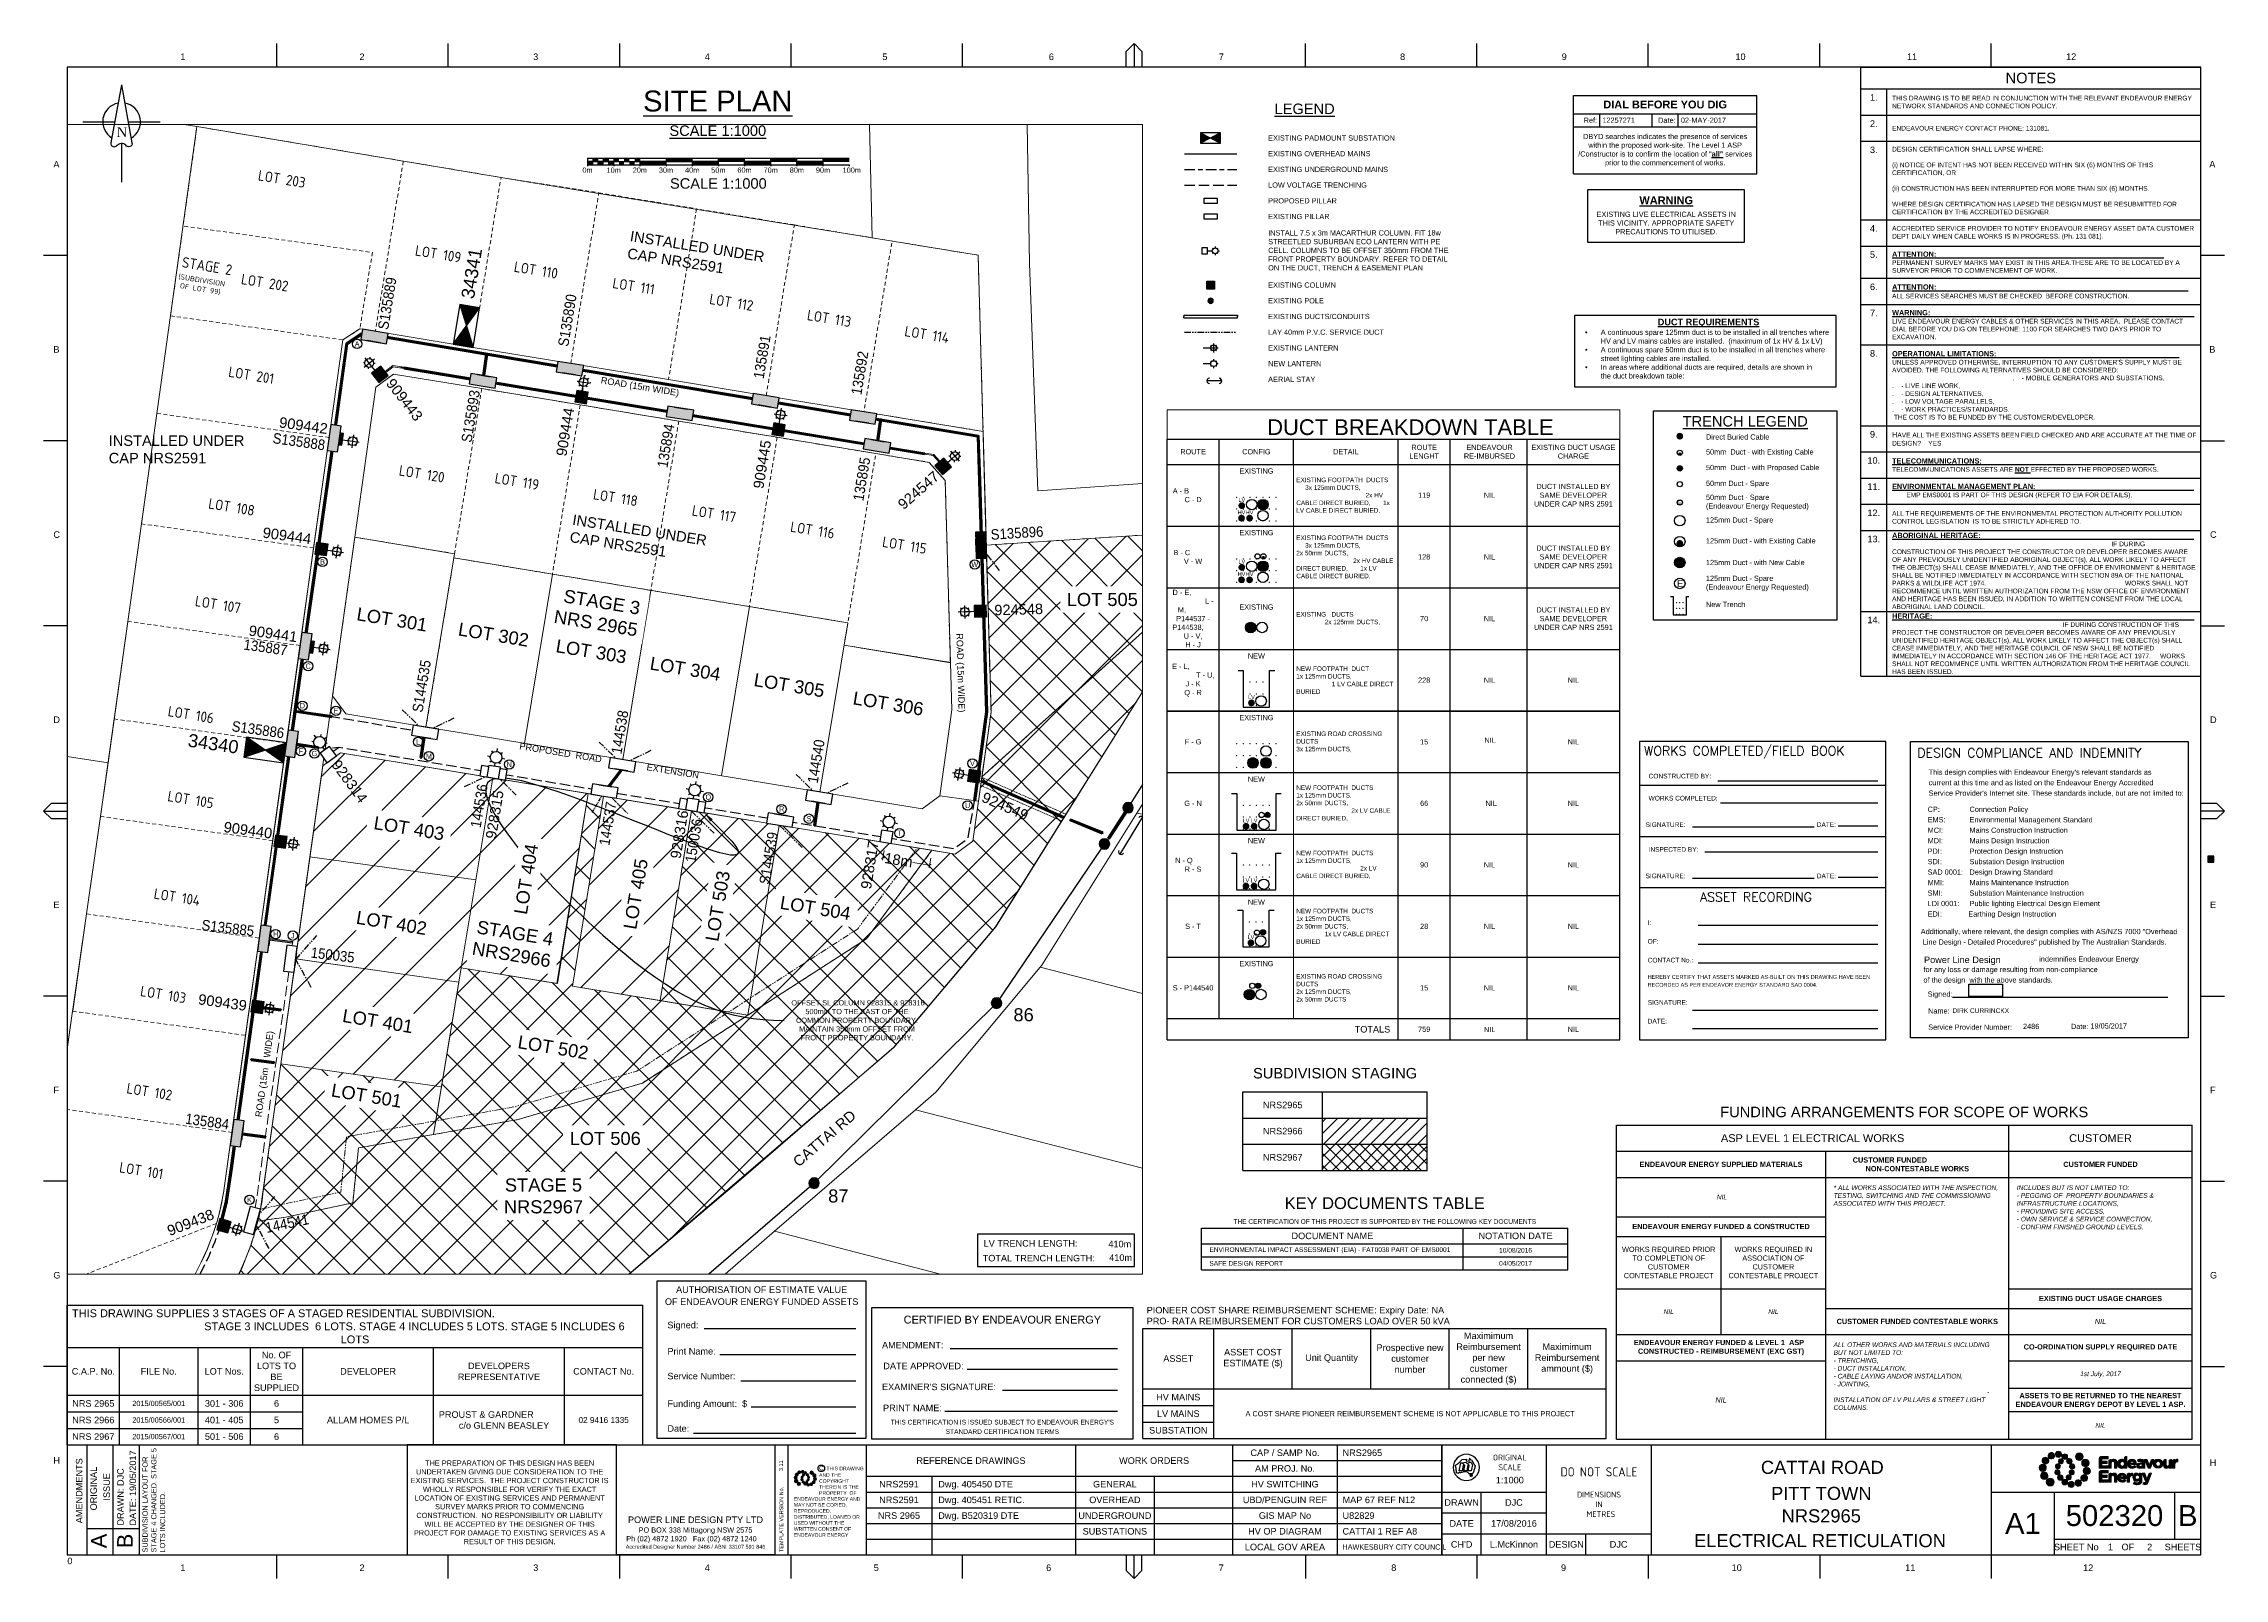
# Paper-space layout 'SH1' of a CAD drawing. Header units: metres, sheet in millimetres. Extents: x -9 to 824, y -9 to 577.
# The model-space entities are those that its viewports show. They can reach past a viewport. Long polylines and large blocks are cut down to what shows.
import ezdxf
from ezdxf import colors
from ezdxf.entities.mleader import LeaderData, LeaderLine
from ezdxf.enums import TextEntityAlignment as Align
from ezdxf.math import Vec2, Vec3

# ---------------------------------------------------------------- set-up
doc = ezdxf.new("R2010")
doc.units = ezdxf.units.M
for name, pattern in [('Cable Exist OH', [1, 1, 0]), ('Cable Exist UG', [8.2, 4, -1.2, 1.8, -1.2]), ('Dash', [5, 3, -2]), ('DASHED', [0.75, 0.5, -0.25]), ('DOT', [6.35, 0, -6.35]), ('IE Trench LV', [5.5, 4, -1.5]), ('PHANTOM2', [1.25, 0.625, -0.125, 0.125, -0.125, 0.125, -0.125]), ('PHANTOMX2', [5, 2.5, -0.5, 0.5, -0.5, 0.5, -0.5])]:
    doc.linetypes.add(name, pattern=pattern)
doc.layers.get('0').update_dxf_attribs({"color": 6})
for name, color, linetype, lineweight in [('_User Dimensions', 140, 'Continuous', 13), ('_User Miscellaneous1', 11, 'Continuous', 13), ('_User_LV_Exist', 5, 'Continuous', 35), ('Cadastre Developer_SP_NEW', 70, 'Continuous', 15), ('Cadastre Land Parcels_SP_EXT', 95, 'Continuous', 15), ('Cadastre Road Names_SP_HV_LV_SL_EXT', 7, 'Continuous', 15), ('Cadastre Roads_SP_EXT', 46, 'Continuous', 15), ('Cadastre Roads_SP_NEW', 42, 'Continuous', 15)]:
    doc.layers.add(name, color=color, linetype=linetype, lineweight=lineweight)
doc.layers.add('_User Miscellaneous10', color=252, linetype='Continuous', lineweight=13, plot=False, transparency=0.5)
for name, color, linetype, lineweight, transparency in [('_User Miscellaneous2', 31, 'Continuous', 13, 0.3), ('_User Miscellaneous8', 63, 'Continuous', 13, 0.6), ('Cadastre Easements_SP_NEW', 52, 'DASHED', 15, 0.3)]:
    doc.layers.add(name, color=color, linetype=linetype, lineweight=lineweight, transparency=transparency)
for name, color, linetype in [('Equip_SP_SL_EXT', 7, 'Continuous'), ('Equip_SP_SL_NEW', 2, 'Continuous'), ('Notes', 7, 'Continuous'), ('Notes_SP_NEW', 2, 'Continuous'), ('OH_Details_SP_MISC', 7, 'Continuous'), ('Services_SP_NEW', 2, 'PHANTOMX2'), ('Services_SP_NEW_UG', 2, 'PHANTOMX2'), ('Sub_SP_EXT', 7, 'Continuous'), ('SupportsOH_SP_TR_HV_LV_SL_EXT', 7, 'Continuous'), ('SupportsOH_SP_TR_HV_LV_SL_NEW', 2, 'Continuous'), ('SupportsUG_SP_LV_NEW', 2, 'Continuous'), ('SupportsUG_SP_LV_SL_NEW', 2, 'Continuous'), ('Trench_SP_NEW', 2, 'Continuous'), ('UG_Details_SP_MISC', 7, 'Continuous')]:
    doc.layers.add(name, color=color, linetype=linetype)
doc.layers.add('Viewports', color=6, linetype='Continuous', plot=False)
doc.styles.add('ARIAL', font='arial.ttf', dxfattribs={"height": 2})
doc.styles.add('DevPlan', font='isocp.shx', dxfattribs={"height": 2})
doc.styles.add('Elec', font='romand__.ttf')
doc.styles.add('iecARIAL', font='arial.ttf', dxfattribs={"height": 2})
doc.styles.add('iecISOCP', font='isocp.shx')
doc.styles.add('iecNAME', font='times.ttf')
doc.styles.add('ieISOCP', font='arial.ttf', dxfattribs={"height": 1.5})
doc.styles.add('POLE_LABEL', font='arial.ttf', dxfattribs={"height": 2})
doc.styles.add('SL_LABEL', font='arial.ttf', dxfattribs={"height": 2})
doc.styles.get("Standard").update_dxf_attribs({"font": 'arial.ttf'})
doc.dimstyles.new('1.0mm Route', dxfattribs={"dimtxt": 1, "dimasz": 1, "dimexe": 1, "dimexo": 3, "dimgap": 0.5, "dimtad": 0, "dimlfac": -1, "dimzin": 12, "dimdsep": 46, "dimtxsty": 'Standard', "dimblk": 'OBLIQUE', "dimblk1": 'ARCHTICK', "dimblk2": 'OBLIQUE', "dimcen": 1, "dimclrd": 256, "dimclre": 256, "dimclrt": 256, "dimazin": 3, "dimtfac": 1, "dimtmove": 0, "dimatfit": 3, "dimfxl": 1, "dimtolj": 1, "dimtzin": 0, "dimlwd": -1, "dimlwe": -1, "dimarcsym": 0})
picture_1 = doc.add_image_def('image1.jpg', size_in_pixel=(571, 210))

psp = doc.layouts.new('SH1')

# ---------------------------------------------------------------- texts
at = {"layer": 'Notes', "color": 7, "lineweight": -3, "style": 'Elec'}
psp.add_text('WORKS COMPLETED/FIELD BOOK', height=3.5, dxfattribs=at).set_placement((602.64, 307.22), align=Align.MIDDLE_LEFT)
at = {"layer": 'Notes', "color": 7, "lineweight": -3}
for s, p in [('CONSTRUCTED BY:', (604.41, 297.55)), ('WORKS COMPLETED:', (604.41, 289.11)), ('INSPECTED BY:', (604.41, 269.53))]:
    psp.add_text(s, height=1.79, dxfattribs=at).set_placement(p, align=Align.MIDDLE_LEFT)
for s, p in [('SIGNATURE:', (610.89, 279)), ('DATE:', (672.35, 279)), ('SIGNATURE:', (610.89, 259.41)), ('DATE:', (672.35, 259.41))]:
    psp.add_text(s, height=1.79, dxfattribs=at).set_placement(p, align=Align.MIDDLE_CENTER)
at = {"layer": 'Notes', "color": 7, "lineweight": -3, "style": 'Elec'}
psp.add_text('ASSET RECORDING', height=3.5, dxfattribs=at).set_placement((624.08, 253.08), align=Align.TOP_LEFT)
at = {"layer": 'Notes', "color": 7}
for s, p in [('LV TRENCH LENGTH:', (350.28, 117.76)), ('TOTAL TRENCH LENGTH:', (349.93, 112.11))]:
    psp.add_text(s, height=2.5, dxfattribs=at).set_placement(p)
at = {"layer": 'Notes', "lineweight": -3}
psp.add_text('CERTIFIED BY ENDEAVOUR ENERGY', height=3, dxfattribs=at).set_placement((357.46, 89.88), align=Align.MIDDLE_CENTER)
at = {"layer": 'Notes', "color": 7, "lineweight": -3, "insert": (611.14, 511.78), "char_height": 2, "width": 57, "attachment_point": 5}
psp.add_mtext('{\\fArial|b1|i0|c0|p34;\\H1.5x;\\L\\C1;WARNING\\P\\H0.16667x;\\P}EXISTING LIVE ELECTRICAL ASSETS IN THIS VICINITY. APPROPRIATE SAFETY PRECAUTIONS TO UTILISED.', dxfattribs=at)
at = {"layer": 'Notes', "lineweight": -3, "insert": (580.12, 460.87), "char_height": 2, "width": 93.9444, "attachment_point": 4}
psp.add_mtext('\\pi21.781,l6,t33.781;{\\fArial|b1|i0|c0|p34;\\H1.25x;\\L\\C1;DUCT REQUIREMENTS\\H0.8x;\\C0; \\P\\pi-6,t6;\\fSymbol|b0|i0|c2|p18;\\l·^I\\fArial|b0|i0|c0|p34;A continuous spare 125mm duct is to be installed in all trenches where HV and LV mains cables are installed.  (maximum of 1x HV & 1x LV)\\P\\fSymbol|b0|i0|c2|p18;·^I\\fArial|b0|i0|c0|p34;A continuous spare 50mm duct is to be installed in all trenches where street lighting cables are installed. \\P\\fSymbol|b0|i0|c2|p18;·^I\\fArial|b0|i0|c0|p34;In areas where additional ducts are required, details are shown in            the duct breakdown table:                                                                                   }', dxfattribs=at)
at = {"layer": 'Notes'}
for s, insert, char_height, attachment_point in [('{\\LTRENCH LEGEND}', (641.33, 435.12), 4, 2), ('Direct Buried Cable', (626.33, 427.12), 2, 4), ('50mm  Duct - with Existing Cable', (626.33, 421.12), 2, 4), ('50mm  Duct - with Proposed Cable', (626.33, 415.16), 2, 4), ('50mm Duct - Spare', (626.33, 409.12), 2, 4), ('50mm Duct - Spare\\P(Endeavour Energy Requested)', (626.33, 402.12), 2, 4), ('125mm Duct - Spare', (626.33, 395.12), 2, 4), ('125mm Duct - with Existing Cable', (626.33, 387.15), 2, 4), ('125mm Duct - with New Cable', (626.33, 379.15), 2, 4), ('125mm Duct - Spare\\P(Endeavour Energy Requested)', (626.33, 371.15), 2, 4), ('New Trench', (626.33, 363.12), 2, 4)]:
    psp.add_mtext(s, dxfattribs=dict(at, insert=insert, char_height=char_height, attachment_point=attachment_point))
at = {"layer": 'Notes', "color": 7, "lineweight": -3, "insert": (604.06, 242.45), "char_height": 1.79, "width": 89.6105, "attachment_point": 1, "line_spacing_factor": 1.2}
psp.add_mtext('I:\\P\\POF:\\P\\PCONTACT No.:\\P{\\H0.83799x;\\PHEREBY CERTIFY THAT ASSETS MARKED AS-BUILT ON THIS DRAWING HAVE BEEN\\PRECORDED AS PER ENDEAVOR ENERGY STANDARD SAD 0004.}\\P\\PSIGNATURE:\\P\\PDATE:', dxfattribs=at)
at = {"layer": 'Notes', "char_height": 2.5, "attachment_point": 9}
for insert in [(406.7, 117.46), (407, 112.27)]:
    psp.add_mtext_dynamic_manual_height_columns('410m', width=8.5, gutter_width=12.5, heights=[0], dxfattribs=dict(at, insert=insert))
at = {"layer": 'Notes'}
for s, insert, char_height, width, attachment_point in [('AMENDMENT:', (311.46, 78.88), 2.5, 19.8056, 7), ('DATE APPROVED:', (311.96, 70.88), 2.5, 32, 7), ("EXAMINER'S SIGNATURE:", (311.46, 62.88), 2.5, 50, 7), ('PRINT NAME:', (311.86, 54.88), 2.5, 23.5962, 7), ('THE PREPARATION OF THIS DESIGN HAS BEEN UNDERTAKEN GIVING DUE CONSIDERATION TO THE EXISTING SERVICES.  THE PROJECT CONSTRUCTOR IS WHOLLY RESPONSIBLE FOR VERIFY THE EXACT LOCATION OF EXISTING SERVICES AND PERMANENT SURVEY MARKS PRIOR TO COMMENCING CONSTRUCTION.  NO RESPONSIBILITY OR LIABILITY WILL BE ACCEPTED BY THE DESIGNER OF THIS PROJECT FOR DAMAGE TO EXISTING SERVICES AS A RESULT OF THIS DESIGN.', (169.16, 20.04), 2, 76.251, 5)]:
    psp.add_mtext(s, dxfattribs=dict(at, insert=insert, char_height=char_height, width=width, attachment_point=attachment_point))
at = {"layer": 'Notes', "lineweight": -3, "insert": (357.46, 48.88), "char_height": 1.8, "attachment_point": 5, "line_spacing_factor": 1.2}
psp.add_mtext("THIS CERTIFICATION IS ISSUED SUBJECT TO ENDEAVOUR ENERGY'S \\PSTANDARD CERTIFICATION TERMS", dxfattribs=at)
at = {"layer": 'Notes', "insert": (240.2, 8.26), "char_height": 3, "width": 60, "attachment_point": 5, "style": 'ARIAL'}
psp.add_mtext('{\\H0.83333x;POWER LINE DESIGN PTY LTD}\\P{\\H0.66667x;PO BOX 338 Mittagong NSW 2575\\PPh (02) 4872 1920   Fax (02) 4872 1240     \\H0.75x;Accredited Designer Number 2486 / ABN: 33107 591 846 }', dxfattribs=at)

msp = doc.modelspace()

# ---------------------------------------------------------------- texts
at = {"layer": '_User Miscellaneous2', "char_height": 4, "attachment_point": 5, "rotation": 350.64566, "style": 'DevPlan'}
for s, insert in [('LOT 203', (302780.893, 6283066.806)), (' STAGE 2\\P{\\H0.5x;(SUBDIVISION \\POF LOT 99)}', (302750.531, 6283029.675)), ('LOT 109', (302840.661, 6283038.147)), ('LOT 110', (302878.008, 6283031.995)), ('LOT 202', (302774.384, 6283027.206)), ('LOT 111', (302915.354, 6283025.843)), ('LOT 112', (302952.701, 6283019.691)), ('LOT 113', (302990.048, 6283013.539)), ('LOT 114', (303027.394, 6283007.387)), ('LOT 201', (302769.243, 6282991.828)), (' \\PLOT 120', (302834.924, 6282957.415)), ('LOT 119', (302870.77, 6282951.264)), ('LOT 108', (302761.693, 6282941.482)), ('LOT 118', (302908.413, 6282945.063)), ('LOT 117', (302946.055, 6282938.863)), ('LOT 116', (302983.698, 6282932.662)), ('LOT 115', (303018.847, 6282926.872)), ('LOT 107', (302756.48, 6282904.215)), ('LOT 106', (302746.145, 6282862.139)), ('LOT 105', (302746.054, 6282829.681)), ('LOT 104', (302740.842, 6282792.423)), ('LOT 103', (302735.576, 6282755.204)), ('LOT 102', (302730.305, 6282718.066)), ('LOT 101', (302727.208, 6282687.906))]:
    msp.add_mtext(s, dxfattribs=dict(at, insert=insert))
at = {"layer": 'Cadastre Road Names_SP_HV_LV_SL_EXT'}
msp.add_text('CATTAI RD', height=4, rotation=40.833334, dxfattribs=at).set_placement((302978.375, 6282689.074))
at = {"layer": 'Cadastre Roads_SP_NEW', "linetype": 'IE Trench LV', "char_height": 2.5, "attachment_point": 1, "style": 'ieISOCP'}
for s, width, insert, rotation in [(' ROAD (15m WIDE)', 38.0127, (302902.085, 6282991.364), 350.64566), ('ROAD (15m WIDE)', 55.26641, (303041.174, 6282893.276), 271.616667), ('ROAD (15m    WIDE)', 55.26641, (302770.677, 6282708.576), 82.028279)]:
    msp.add_mtext_dynamic_manual_height_columns(s, width=width, gutter_width=7.5, heights=[0], dxfattribs=dict(at, insert=insert, rotation=rotation))

# ---------------------------------------------------------------- blocks, each defined once
blk = doc.blocks.new('EE_LOGO_SMALL')
at = {"layer": 'Notes'}
h = blk.add_hatch(color=256, dxfattribs=at)
edge = h.paths.add_edge_path()
edge.add_spline(control_points=[(-8.4, 2), (-9.2, 2), (-9.8, 1.4), (-9.8, 0.7), (-9.9, -0.1), (-9.3, -0.7), (-8.6, -0.8), (-7.8, -0.8), (-7.2, -0.2), (-7.1, 0.5), (-7.1, 1.3), (-7.7, 1.9), (-8.4, 2)], knot_values=[0, 0, 0, 0, 1, 1, 1, 2, 2, 2, 3, 3, 3, 4, 4, 4, 4], degree=3, periodic=0)
h = blk.add_hatch(color=256, dxfattribs=at)
edge = h.paths.add_edge_path()
edge.add_spline(control_points=[(-6.8, 4.5), (-7.4, 4.8), (-8.2, 4.6), (-8.6, 4), (-8.9, 3.4), (-8.7, 2.6), (-8.1, 2.2), (-7.5, 1.9), (-6.7, 2.1), (-6.3, 2.7), (-6, 3.3), (-6.2, 4.1), (-6.8, 4.5)], knot_values=[0, 0, 0, 0, 1, 1, 1, 2, 2, 2, 3, 3, 3, 4, 4, 4, 4], degree=3, periodic=0)
h = blk.add_hatch(color=256, dxfattribs=at)
edge = h.paths.add_edge_path()
edge.add_spline(control_points=[(-4.2, 5.9), (-4.6, 6.5), (-5.3, 6.6), (-5.9, 6.3), (-6.4, 5.9), (-6.6, 5.1), (-6.2, 4.6), (-5.9, 4), (-5.1, 3.8), (-4.6, 4.2), (-4, 4.6), (-3.8, 5.3), (-4.2, 5.9)], knot_values=[0, 0, 0, 0, 1, 1, 1, 2, 2, 2, 3, 3, 3, 4, 4, 4, 4], degree=3, periodic=0)
h = blk.add_hatch(color=256, dxfattribs=at)
edge = h.paths.add_edge_path()
edge.add_spline(control_points=[(-1.3, 5.9), (-1.4, 6.5), (-2, 7), (-2.6, 6.9), (-3.3, 6.9), (-3.7, 6.3), (-3.7, 5.6), (-3.6, 5), (-3, 4.5), (-2.4, 4.6), (-1.7, 4.7), (-1.3, 5.2), (-1.3, 5.9)], knot_values=[0, 0, 0, 0, 1, 1, 1, 2, 2, 2, 3, 3, 3, 4, 4, 4, 4], degree=3, periodic=0)
h = blk.add_hatch(color=256, dxfattribs=at)
edge = h.paths.add_edge_path()
edge.add_spline(control_points=[(-2.5, 2.1), (-3, 2.2), (-3.5, 1.9), (-3.6, 1.3), (-3.7, 0.8), (-3.4, 0.3), (-2.9, 0.2), (-2.4, 0.1), (-1.9, 0.4), (-1.8, 0.9), (-1.7, 1.5), (-2, 2), (-2.5, 2.1)], knot_values=[0, 0, 0, 0, 1, 1, 1, 2, 2, 2, 3, 3, 3, 4, 4, 4, 4], degree=3, periodic=0)
h = blk.add_hatch(color=256, dxfattribs=at)
edge = h.paths.add_edge_path()
edge.add_spline(control_points=[(1, 4.9), (1, 4.3), (0.5, 3.8), (-0.1, 3.8), (-0.7, 3.8), (-1.2, 4.3), (-1.2, 4.9), (-1.2, 5.5), (-0.7, 6), (-0.1, 6), (0.5, 6), (1, 5.5), (1, 4.9)], knot_values=[0, 0, 0, 0, 1, 1, 1, 2, 2, 2, 3, 3, 3, 4, 4, 4, 4], degree=3, periodic=0)
edge = h.paths.add_edge_path()
edge.add_spline(control_points=[(-1.4, 4), (-1.9, 4.1), (-2.4, 3.8), (-2.5, 3.3), (-2.6, 2.7), (-2.3, 2.2), (-1.8, 2.1), (-1.3, 2), (-0.7, 2.3), (-0.6, 2.9), (-0.5, 3.4), (-0.9, 3.9), (-1.4, 4)], knot_values=[0, 0, 0, 0, 1, 1, 1, 2, 2, 2, 3, 3, 3, 4, 4, 4, 4], degree=3, periodic=0)
h = blk.add_hatch(color=256, dxfattribs=at)
edge = h.paths.add_edge_path()
edge.add_spline(control_points=[(2.3, 2.4), (2.8, 2.8), (2.8, 3.4), (2.4, 3.9), (2, 4.3), (1.4, 4.3), (0.9, 3.9), (0.5, 3.6), (0.5, 2.9), (0.9, 2.5), (1.2, 2), (1.9, 2), (2.3, 2.4)], knot_values=[0, 0, 0, 0, 1, 1, 1, 2, 2, 2, 3, 3, 3, 4, 4, 4, 4], degree=3, periodic=0)
edge = h.paths.add_edge_path()
edge.add_spline(control_points=[(1, 4.9), (1, 4.3), (0.5, 3.8), (-0.1, 3.8), (-0.7, 3.8), (-1.2, 4.3), (-1.2, 4.9), (-1.2, 5.5), (-0.7, 6), (-0.1, 6), (0.5, 6), (1, 5.5), (1, 4.9)], knot_values=[0, 0, 0, 0, 1, 1, 1, 2, 2, 2, 3, 3, 3, 4, 4, 4, 4], degree=3, periodic=0)
h = blk.add_hatch(color=256, dxfattribs=at)
edge = h.paths.add_edge_path()
edge.add_spline(control_points=[(1, 4.9), (1, 4.3), (0.5, 3.8), (-0.1, 3.8), (-0.7, 3.8), (-1.2, 4.3), (-1.2, 4.9), (-1.2, 5.5), (-0.7, 6), (-0.1, 6), (0.5, 6), (1, 5.5), (1, 4.9)], knot_values=[0, 0, 0, 0, 1, 1, 1, 2, 2, 2, 3, 3, 3, 4, 4, 4, 4], degree=3, periodic=0)
edge = h.paths.add_edge_path(flags=16)
edge.add_spline(control_points=[(1, 4.9), (1, 4.3), (0.5, 3.8), (-0.1, 3.8), (-0.7, 3.8), (-1.2, 4.3), (-1.2, 4.9), (-1.2, 5.5), (-0.7, 6), (-0.1, 6), (0.5, 6), (1, 5.5), (1, 4.9)], knot_values=[0, 0, 0, 0, 1, 1, 1, 2, 2, 2, 3, 3, 3, 4, 4, 4, 4], degree=3, periodic=0)
h = blk.add_hatch(color=256, dxfattribs=at)
edge = h.paths.add_edge_path()
edge.add_spline(control_points=[(3, 0.2), (3.5, 0.3), (3.8, 0.9), (3.7, 1.4), (3.6, 1.9), (3, 2.3), (2.5, 2.1), (1.9, 2), (1.6, 1.4), (1.8, 0.9), (1.9, 0.4), (2.5, 0.1), (3, 0.2)], knot_values=[0, 0, 0, 0, 1, 1, 1, 2, 2, 2, 3, 3, 3, 4, 4, 4, 4], degree=3, periodic=0)
h = blk.add_hatch(color=256, dxfattribs=at)
edge = h.paths.add_edge_path()
edge.add_spline(control_points=[(7, 4.9), (7, 4), (6.3, 3.4), (5.5, 3.4), (4.6, 3.4), (4, 4), (4, 4.9), (4, 5.7), (4.6, 6.4), (5.5, 6.4), (6.3, 6.4), (7, 5.7), (7, 4.9)], knot_values=[0, 0, 0, 0, 1, 1, 1, 2, 2, 2, 3, 3, 3, 4, 4, 4, 4], degree=3, periodic=0)
h = blk.add_hatch(color=256, dxfattribs=at)
edge = h.paths.add_edge_path()
edge.add_spline(control_points=[(8.4, 1.1), (9.1, 1.5), (9.4, 2.3), (9.1, 3), (8.8, 3.7), (7.9, 4.1), (7.2, 3.8), (6.5, 3.4), (6.2, 2.6), (6.5, 1.9), (6.8, 1.2), (7.7, 0.8), (8.4, 1.1)], knot_values=[0, 0, 0, 0, 1, 1, 1, 2, 2, 2, 3, 3, 3, 4, 4, 4, 4], degree=3, periodic=0)
h = blk.add_hatch(color=256, dxfattribs=at)
edge = h.paths.add_edge_path()
edge.add_spline(control_points=[(8.3, -1.9), (9, -1.9), (9.7, -1.4), (9.7, -0.6), (9.7, 0.1), (9.2, 0.8), (8.4, 0.8), (7.7, 0.8), (7, 0.3), (7, -0.5), (6.9, -1.2), (7.5, -1.9), (8.3, -1.9)], knot_values=[0, 0, 0, 0, 1, 1, 1, 2, 2, 2, 3, 3, 3, 4, 4, 4, 4], degree=3, periodic=0)
h = blk.add_hatch(color=256, dxfattribs=at)
edge = h.paths.add_edge_path()
edge.add_spline(control_points=[(-8.5, -1.1), (-9.2, -1.4), (-9.6, -2.3), (-9.3, -3), (-8.9, -3.7), (-8.1, -4), (-7.4, -3.7), (-6.7, -3.4), (-6.3, -2.5), (-6.6, -1.8), (-7, -1.1), (-7.8, -0.8), (-8.5, -1.1)], knot_values=[0, 0, 0, 0, 1, 1, 1, 2, 2, 2, 3, 3, 3, 4, 4, 4, 4], degree=3, periodic=0)
h = blk.add_hatch(color=256, dxfattribs=at)
edge = h.paths.add_edge_path()
edge.add_spline(control_points=[(-7.1, -4.8), (-7.1, -4), (-6.5, -3.3), (-5.6, -3.3), (-4.8, -3.3), (-4.1, -4), (-4.1, -4.8), (-4.1, -5.7), (-4.8, -6.3), (-5.6, -6.3), (-6.5, -6.3), (-7.1, -5.7), (-7.1, -4.8)], knot_values=[0, 0, 0, 0, 1, 1, 1, 2, 2, 2, 3, 3, 3, 4, 4, 4, 4], degree=3, periodic=0)
h = blk.add_hatch(color=256, dxfattribs=at)
edge = h.paths.add_edge_path()
edge.add_spline(control_points=[(-3.1, -0.2), (-3.7, -0.3), (-4, -0.8), (-3.8, -1.4), (-3.7, -1.9), (-3.2, -2.2), (-2.6, -2.1), (-2.1, -1.9), (-1.8, -1.4), (-1.9, -0.9), (-2.1, -0.3), (-2.6, 0), (-3.1, -0.2)], knot_values=[0, 0, 0, 0, 1, 1, 1, 2, 2, 2, 3, 3, 3, 4, 4, 4, 4], degree=3, periodic=0)
h = blk.add_hatch(color=256, dxfattribs=at)
edge = h.paths.add_edge_path()
edge.add_spline(control_points=[(-2.5, -2.3), (-2.9, -2.7), (-3, -3.4), (-2.6, -3.8), (-2.2, -4.2), (-1.5, -4.3), (-1.1, -3.9), (-0.7, -3.5), (-0.6, -2.8), (-1, -2.4), (-1.4, -2), (-2, -1.9), (-2.5, -2.3)], knot_values=[0, 0, 0, 0, 1, 1, 1, 2, 2, 2, 3, 3, 3, 4, 4, 4, 4], degree=3, periodic=0)
h = blk.add_hatch(color=256, dxfattribs=at)
edge = h.paths.add_edge_path()
edge.add_spline(control_points=[(-1.2, -4.8), (-1.2, -4.2), (-0.7, -3.7), (-0.1, -3.7), (0.5, -3.7), (1, -4.2), (1, -4.8), (1, -5.4), (0.5, -5.9), (-0.1, -5.9), (-0.7, -5.9), (-1.2, -5.4), (-1.2, -4.8)], knot_values=[0, 0, 0, 0, 1, 1, 1, 2, 2, 2, 3, 3, 3, 4, 4, 4, 4], degree=3, periodic=0)
h = blk.add_hatch(color=256, dxfattribs=at)
edge = h.paths.add_edge_path()
edge.add_spline(control_points=[(1.2, -3.9), (1.7, -4.1), (2.2, -3.7), (2.3, -3.2), (2.5, -2.7), (2.1, -2.2), (1.6, -2.1), (1.1, -2), (0.6, -2.3), (0.5, -2.8), (0.4, -3.3), (0.7, -3.8), (1.2, -3.9)], knot_values=[0, 0, 0, 0, 1, 1, 1, 2, 2, 2, 3, 3, 3, 4, 4, 4, 4], degree=3, periodic=0)
h = blk.add_hatch(color=256, dxfattribs=at)
edge = h.paths.add_edge_path()
edge.add_spline(control_points=[(1.2, -5.8), (1.3, -6.5), (1.8, -6.9), (2.5, -6.9), (3.1, -6.8), (3.6, -6.2), (3.5, -5.6), (3.4, -5), (2.9, -4.5), (2.2, -4.6), (1.6, -4.6), (1.1, -5.2), (1.2, -5.8)], knot_values=[0, 0, 0, 0, 1, 1, 1, 2, 2, 2, 3, 3, 3, 4, 4, 4, 4], degree=3, periodic=0)
h = blk.add_hatch(color=256, dxfattribs=at)
edge = h.paths.add_edge_path()
edge.add_spline(control_points=[(2.4, -2), (2.9, -2.1), (3.4, -1.8), (3.5, -1.3), (3.6, -0.8), (3.3, -0.3), (2.8, -0.2), (2.2, -0.1), (1.7, -0.4), (1.6, -0.9), (1.5, -1.4), (1.8, -1.9), (2.4, -2)], knot_values=[0, 0, 0, 0, 1, 1, 1, 2, 2, 2, 3, 3, 3, 4, 4, 4, 4], degree=3, periodic=0)
h = blk.add_hatch(color=256, dxfattribs=at)
edge = h.paths.add_edge_path()
edge.add_spline(control_points=[(4, -5.8), (4.4, -6.4), (5.2, -6.6), (5.7, -6.2), (6.3, -5.8), (6.5, -5.1), (6.1, -4.5), (5.7, -4), (5, -3.8), (4.4, -4.2), (3.8, -4.5), (3.7, -5.3), (4, -5.8)], knot_values=[0, 0, 0, 0, 1, 1, 1, 2, 2, 2, 3, 3, 3, 4, 4, 4, 4], degree=3, periodic=0)
h = blk.add_hatch(color=256, dxfattribs=at)
edge = h.paths.add_edge_path()
edge.add_spline(control_points=[(6.7, -4.4), (7.3, -4.8), (8.1, -4.6), (8.4, -4), (8.8, -3.3), (8.6, -2.6), (8, -2.2), (7.3, -1.8), (6.6, -2.1), (6.2, -2.7), (5.8, -3.3), (6, -4.1), (6.7, -4.4)], knot_values=[0, 0, 0, 0, 1, 1, 1, 2, 2, 2, 3, 3, 3, 4, 4, 4, 4], degree=3, periodic=0)
at = {"layer": 'Notes', "lineweight": 0}
for points in [[(1.8, 2.1), (1.8, 2.1)], [(-2, -2.1), (-2, -2.1)]]:
    blk.add_lwpolyline(points, dxfattribs=at)
for points in [[(-8.4, 2), (-9.2, 2), (-9.8, 1.4), (-9.8, 0.7), (-9.9, -0.1), (-9.3, -0.7), (-8.6, -0.8), (-7.8, -0.8), (-7.2, -0.2), (-7.1, 0.5), (-7.1, 1.3), (-7.7, 1.9), (-8.4, 2)], [(-6.8, 4.5), (-7.4, 4.8), (-8.2, 4.6), (-8.6, 4), (-8.9, 3.4), (-8.7, 2.6), (-8.1, 2.2), (-7.5, 1.9), (-6.7, 2.1), (-6.3, 2.7), (-6, 3.3), (-6.2, 4.1), (-6.8, 4.5)], [(-4.2, 5.9), (-4.6, 6.5), (-5.3, 6.6), (-5.9, 6.3), (-6.4, 5.9), (-6.6, 5.1), (-6.2, 4.6), (-5.9, 4), (-5.1, 3.8), (-4.6, 4.2), (-4, 4.6), (-3.8, 5.3), (-4.2, 5.9)], [(-1.3, 5.9), (-1.4, 6.5), (-2, 7), (-2.6, 6.9), (-3.3, 6.9), (-3.7, 6.3), (-3.7, 5.6), (-3.6, 5), (-3, 4.5), (-2.4, 4.6), (-1.7, 4.7), (-1.3, 5.2), (-1.3, 5.9)], [(-2.5, 2.1), (-3, 2.2), (-3.5, 1.9), (-3.6, 1.3), (-3.7, 0.8), (-3.4, 0.3), (-2.9, 0.2), (-2.4, 0.1), (-1.9, 0.4), (-1.8, 0.9), (-1.7, 1.5), (-2, 2), (-2.5, 2.1)], [(-1.4, 4), (-1.9, 4.1), (-2.4, 3.8), (-2.5, 3.3), (-2.6, 2.7), (-2.3, 2.2), (-1.8, 2.1), (-1.3, 2), (-0.7, 2.3), (-0.6, 2.9), (-0.5, 3.4), (-0.9, 3.9), (-1.4, 4)], [(1, 4.9), (1, 4.3), (0.5, 3.8), (-0.1, 3.8), (-0.7, 3.8), (-1.2, 4.3), (-1.2, 4.9), (-1.2, 5.5), (-0.7, 6), (-0.1, 6), (0.5, 6), (1, 5.5), (1, 4.9)], [(1, 4.9), (1, 4.3), (0.5, 3.8), (-0.1, 3.8), (-0.7, 3.8), (-1.2, 4.3), (-1.2, 4.9), (-1.2, 5.5), (-0.7, 6), (-0.1, 6), (0.5, 6), (1, 5.5), (1, 4.9)], [(2.3, 2.4), (2.8, 2.8), (2.8, 3.4), (2.4, 3.9), (2, 4.3), (1.4, 4.3), (0.9, 3.9), (0.5, 3.6), (0.5, 2.9), (0.9, 2.5), (1.2, 2), (1.9, 2), (2.3, 2.4)], [(3, 0.2), (3.5, 0.3), (3.8, 0.9), (3.7, 1.4), (3.6, 1.9), (3, 2.3), (2.5, 2.1), (1.9, 2), (1.6, 1.4), (1.8, 0.9), (1.9, 0.4), (2.5, 0.1), (3, 0.2)], [(7, 4.9), (7, 4), (6.3, 3.4), (5.5, 3.4), (4.6, 3.4), (4, 4), (4, 4.9), (4, 5.7), (4.6, 6.4), (5.5, 6.4), (6.3, 6.4), (7, 5.7), (7, 4.9)], [(8.4, 1.1), (9.1, 1.5), (9.4, 2.3), (9.1, 3), (8.8, 3.7), (7.9, 4.1), (7.2, 3.8), (6.5, 3.4), (6.2, 2.6), (6.5, 1.9), (6.8, 1.2), (7.7, 0.8), (8.4, 1.1)], [(8.3, -1.9), (9, -1.9), (9.7, -1.4), (9.7, -0.6), (9.7, 0.1), (9.2, 0.8), (8.4, 0.8), (7.7, 0.8), (7, 0.3), (7, -0.5), (6.9, -1.2), (7.5, -1.9), (8.3, -1.9)], [(-8.5, -1.1), (-9.2, -1.4), (-9.6, -2.3), (-9.3, -3), (-8.9, -3.7), (-8.1, -4), (-7.4, -3.7), (-6.7, -3.4), (-6.3, -2.5), (-6.6, -1.8), (-7, -1.1), (-7.8, -0.8), (-8.5, -1.1)], [(-7.1, -4.8), (-7.1, -4), (-6.5, -3.3), (-5.6, -3.3), (-4.8, -3.3), (-4.1, -4), (-4.1, -4.8), (-4.1, -5.7), (-4.8, -6.3), (-5.6, -6.3), (-6.5, -6.3), (-7.1, -5.7), (-7.1, -4.8)], [(-3.1, -0.2), (-3.7, -0.3), (-4, -0.8), (-3.8, -1.4), (-3.7, -1.9), (-3.2, -2.2), (-2.6, -2.1), (-2.1, -1.9), (-1.8, -1.4), (-1.9, -0.9), (-2.1, -0.3), (-2.6, 0), (-3.1, -0.2)], [(-2.5, -2.3), (-2.9, -2.7), (-3, -3.4), (-2.6, -3.8), (-2.2, -4.2), (-1.5, -4.3), (-1.1, -3.9), (-0.7, -3.5), (-0.6, -2.8), (-1, -2.4), (-1.4, -2), (-2, -1.9), (-2.5, -2.3)], [(-1.2, -4.8), (-1.2, -4.2), (-0.7, -3.7), (-0.1, -3.7), (0.5, -3.7), (1, -4.2), (1, -4.8), (1, -5.4), (0.5, -5.9), (-0.1, -5.9), (-0.7, -5.9), (-1.2, -5.4), (-1.2, -4.8)], [(1.2, -3.9), (1.7, -4.1), (2.2, -3.7), (2.3, -3.2), (2.5, -2.7), (2.1, -2.2), (1.6, -2.1), (1.1, -2), (0.6, -2.3), (0.5, -2.8), (0.4, -3.3), (0.7, -3.8), (1.2, -3.9)], [(1.2, -5.8), (1.3, -6.5), (1.8, -6.9), (2.5, -6.9), (3.1, -6.8), (3.6, -6.2), (3.5, -5.6), (3.4, -5), (2.9, -4.5), (2.2, -4.6), (1.6, -4.6), (1.1, -5.2), (1.2, -5.8)], [(2.4, -2), (2.9, -2.1), (3.4, -1.8), (3.5, -1.3), (3.6, -0.8), (3.3, -0.3), (2.8, -0.2), (2.2, -0.1), (1.7, -0.4), (1.6, -0.9), (1.5, -1.4), (1.8, -1.9), (2.4, -2)], [(4, -5.8), (4.4, -6.4), (5.2, -6.6), (5.7, -6.2), (6.3, -5.8), (6.5, -5.1), (6.1, -4.5), (5.7, -4), (5, -3.8), (4.4, -4.2), (3.8, -4.5), (3.7, -5.3), (4, -5.8)], [(6.7, -4.4), (7.3, -4.8), (8.1, -4.6), (8.4, -4), (8.8, -3.3), (8.6, -2.6), (8, -2.2), (7.3, -1.8), (6.6, -2.1), (6.2, -2.7), (5.8, -3.3), (6, -4.1), (6.7, -4.4)]]:
    blk.add_open_spline(points, degree=3, knots=[0, 0, 0, 0, 1, 1, 1, 2, 2, 2, 3, 3, 3, 4, 4, 4, 4], dxfattribs=at)
blk = doc.blocks.new('EE_COPYRIGHT_A1')
at = {"layer": 'Notes'}
blk.add_circle((9.53, -0.82), 1.15, dxfattribs=at)
at = {"xscale": 0.4, "yscale": 0.4, "zscale": 0.4}
blk.add_blockref('EE_LOGO_SMALL', (3.96, -4.29), dxfattribs=at)
at = {"layer": 'Notes', "insert": (0, 0), "char_height": 1.25, "width": 24.1208, "attachment_point": 1, "style": 'ARIAL'}
blk.add_mtext('\\pt8.75;               ^I{\\H1.2x;C } THIS DRAWING\\P\\pi-8.75,l8.75,t8.75,20;       ^IAND THE ^I\\P\\pi0,t8.75;COPYRIGHT\\P\\pi-8.75,t1.25,8.75;^I^ITHEREIN IS THE PROPERTY  OF \\P\\pi0,l0,t1.25;ENDEAVOUR ENERGY AND MAY NOT BE COPIED, REPRODUCED, DISTRIBUTED, LOANED OR USED WITHOUT THE WRITTEN CONSENT OF ENDEAVOUR ENERGY', dxfattribs=at)
blk = doc.blocks.new('EE_LOGO')
h = blk.add_hatch(color=256)
edge = h.paths.add_edge_path()
edge.add_spline(control_points=[(-25.34, 1.94), (-26.08, 1.98), (-26.72, 1.41), (-26.77, 0.66), (-26.81, -0.09), (-26.24, -0.72), (-25.49, -0.77), (-24.74, -0.81), (-24.1, -0.24), (-24.06, 0.51), (-24.02, 1.25), (-24.59, 1.89), (-25.34, 1.94)], knot_values=[0, 0, 0, 0, 1, 1, 1, 2, 2, 2, 3, 3, 3, 4, 4, 4, 4], degree=3, periodic=0)
h = blk.add_hatch(color=256)
edge = h.paths.add_edge_path()
edge.add_spline(control_points=[(-23.73, 4.46), (-24.34, 4.81), (-25.13, 4.61), (-25.49, 3.99), (-25.85, 3.38), (-25.64, 2.59), (-25.03, 2.23), (-24.41, 1.87), (-23.63, 2.08), (-23.27, 2.69), (-22.91, 3.31), (-23.12, 4.1), (-23.73, 4.46)], knot_values=[0, 0, 0, 0, 1, 1, 1, 2, 2, 2, 3, 3, 3, 4, 4, 4, 4], degree=3, periodic=0)
h = blk.add_hatch(color=256)
edge = h.paths.add_edge_path()
edge.add_spline(control_points=[(-21.12, 5.87), (-21.48, 6.44), (-22.24, 6.61), (-22.81, 6.24), (-23.37, 5.88), (-23.54, 5.12), (-23.17, 4.55), (-22.81, 3.98), (-22.05, 3.82), (-21.48, 4.19), (-20.92, 4.55), (-20.75, 5.31), (-21.12, 5.87)], knot_values=[0, 0, 0, 0, 1, 1, 1, 2, 2, 2, 3, 3, 3, 4, 4, 4, 4], degree=3, periodic=0)
h = blk.add_hatch(color=256)
edge = h.paths.add_edge_path()
edge.add_spline(control_points=[(-19.43, 2.06), (-19.94, 2.17), (-20.44, 1.84), (-20.55, 1.33), (-20.66, 0.82), (-20.34, 0.32), (-19.83, 0.21), (-19.32, 0.1), (-18.81, 0.42), (-18.71, 0.93), (-18.59, 1.44), (-18.92, 1.95), (-19.43, 2.06)], knot_values=[0, 0, 0, 0, 1, 1, 1, 2, 2, 2, 3, 3, 3, 4, 4, 4, 4], degree=3, periodic=0)
h = blk.add_hatch(color=256)
edge = h.paths.add_edge_path()
edge.add_spline(control_points=[(-18.27, 5.87), (-18.34, 6.5), (-18.91, 6.97), (-19.54, 6.9), (-20.18, 6.84), (-20.65, 6.27), (-20.58, 5.63), (-20.52, 4.99), (-19.95, 4.53), (-19.31, 4.59), (-18.67, 4.66), (-18.21, 5.23), (-18.27, 5.87)], knot_values=[0, 0, 0, 0, 1, 1, 1, 2, 2, 2, 3, 3, 3, 4, 4, 4, 4], degree=3, periodic=0)
h = blk.add_hatch(color=256)
edge = h.paths.add_edge_path()
edge.add_spline(control_points=[(-15.91, 4.86), (-15.91, 4.26), (-16.4, 3.77), (-17, 3.77), (-17.6, 3.77), (-18.08, 4.26), (-18.08, 4.86), (-18.08, 5.46), (-17.6, 5.95), (-17, 5.95), (-16.4, 5.95), (-15.91, 5.46), (-15.91, 4.86)], knot_values=[0, 0, 0, 0, 1, 1, 1, 2, 2, 2, 3, 3, 3, 4, 4, 4, 4], degree=3, periodic=0)
edge = h.paths.add_edge_path()
edge.add_spline(control_points=[(-18.29, 3.97), (-18.8, 4.08), (-19.3, 3.76), (-19.41, 3.25), (-19.52, 2.74), (-19.2, 2.23), (-18.69, 2.12), (-18.18, 2.01), (-17.67, 2.33), (-17.56, 2.84), (-17.45, 3.35), (-17.78, 3.86), (-18.29, 3.97)], knot_values=[0, 0, 0, 0, 1, 1, 1, 2, 2, 2, 3, 3, 3, 4, 4, 4, 4], degree=3, periodic=0)
h = blk.add_hatch(color=256)
edge = h.paths.add_edge_path()
edge.add_spline(control_points=[(-14.59, 2.36), (-14.16, 2.75), (-14.12, 3.41), (-14.51, 3.84), (-14.89, 4.27), (-15.55, 4.31), (-15.99, 3.93), (-16.42, 3.54), (-16.46, 2.88), (-16.07, 2.45), (-15.69, 2.01), (-15.02, 1.98), (-14.59, 2.36)], knot_values=[0, 0, 0, 0, 1, 1, 1, 2, 2, 2, 3, 3, 3, 4, 4, 4, 4], degree=3, periodic=0)
edge = h.paths.add_edge_path()
edge.add_spline(control_points=[(-15.91, 4.86), (-15.91, 4.26), (-16.4, 3.77), (-17, 3.77), (-17.6, 3.77), (-18.08, 4.26), (-18.08, 4.86), (-18.08, 5.46), (-17.6, 5.95), (-17, 5.95), (-16.4, 5.95), (-15.91, 5.46), (-15.91, 4.86)], knot_values=[0, 0, 0, 0, 1, 1, 1, 2, 2, 2, 3, 3, 3, 4, 4, 4, 4], degree=3, periodic=0)
h = blk.add_hatch(color=256)
edge = h.paths.add_edge_path()
edge.add_spline(control_points=[(-15.91, 4.86), (-15.91, 4.26), (-16.4, 3.77), (-17, 3.77), (-17.6, 3.77), (-18.08, 4.26), (-18.08, 4.86), (-18.08, 5.46), (-17.6, 5.95), (-17, 5.95), (-16.4, 5.95), (-15.91, 5.46), (-15.91, 4.86)], knot_values=[0, 0, 0, 0, 1, 1, 1, 2, 2, 2, 3, 3, 3, 4, 4, 4, 4], degree=3, periodic=0)
edge = h.paths.add_edge_path(flags=16)
edge.add_spline(control_points=[(-15.91, 4.86), (-15.91, 4.26), (-16.4, 3.77), (-17, 3.77), (-17.6, 3.77), (-18.08, 4.26), (-18.08, 4.86), (-18.08, 5.46), (-17.6, 5.95), (-17, 5.95), (-16.4, 5.95), (-15.91, 5.46), (-15.91, 4.86)], knot_values=[0, 0, 0, 0, 1, 1, 1, 2, 2, 2, 3, 3, 3, 4, 4, 4, 4], degree=3, periodic=0)
h = blk.add_hatch(color=256)
edge = h.paths.add_edge_path()
edge.add_spline(control_points=[(-13.94, 0.18), (-13.41, 0.32), (-13.09, 0.87), (-13.23, 1.4), (-13.37, 1.93), (-13.92, 2.25), (-14.45, 2.11), (-14.98, 1.97), (-15.3, 1.42), (-15.16, 0.89), (-15.02, 0.36), (-14.47, 0.04), (-13.94, 0.18)], knot_values=[0, 0, 0, 0, 1, 1, 1, 2, 2, 2, 3, 3, 3, 4, 4, 4, 4], degree=3, periodic=0)
h = blk.add_hatch(color=256)
edge = h.paths.add_edge_path()
edge.add_spline(control_points=[(-9.93, 4.86), (-9.93, 4.03), (-10.61, 3.35), (-11.44, 3.35), (-12.28, 3.35), (-12.95, 4.03), (-12.95, 4.86), (-12.95, 5.69), (-12.28, 6.37), (-11.44, 6.37), (-10.61, 6.37), (-9.93, 5.69), (-9.93, 4.86)], knot_values=[0, 0, 0, 0, 1, 1, 1, 2, 2, 2, 3, 3, 3, 4, 4, 4, 4], degree=3, periodic=0)
h = blk.add_hatch(color=256)
edge = h.paths.add_edge_path()
edge.add_spline(control_points=[(-8.55, 1.13), (-7.83, 1.45), (-7.5, 2.29), (-7.82, 3.01), (-8.14, 3.73), (-8.98, 4.06), (-9.7, 3.74), (-10.42, 3.42), (-10.75, 2.58), (-10.43, 1.86), (-10.11, 1.14), (-9.27, 0.81), (-8.55, 1.13)], knot_values=[0, 0, 0, 0, 1, 1, 1, 2, 2, 2, 3, 3, 3, 4, 4, 4, 4], degree=3, periodic=0)
h = blk.add_hatch(color=256)
edge = h.paths.add_edge_path()
edge.add_spline(control_points=[(-8.66, -1.92), (-7.91, -1.96), (-7.27, -1.39), (-7.23, -0.64), (-7.19, 0.1), (-7.76, 0.74), (-8.51, 0.78), (-9.25, 0.83), (-9.89, 0.26), (-9.94, -0.49), (-9.98, -1.24), (-9.41, -1.88), (-8.66, -1.92)], knot_values=[0, 0, 0, 0, 1, 1, 1, 2, 2, 2, 3, 3, 3, 4, 4, 4, 4], degree=3, periodic=0)
h = blk.add_hatch(color=256)
edge = h.paths.add_edge_path()
edge.add_spline(control_points=[(-3.85, 0.44), (-3.85, 0.44), (-3.85, 4.25), (-3.85, 4.3), (-3.85, 4.35), (-3.85, 4.86), (-3.29, 4.86), (-2.74, 4.86), (-0.49, 4.86), (-0.49, 4.86), (-0.49, 4.86), (-0.49, 4), (-0.49, 4), (-0.49, 4), (-2.89, 4), (-2.89, 4), (-2.89, 4), (-2.89, 3.1), (-2.89, 3.1), (-2.89, 3.1), (-0.8, 3.1), (-0.8, 3.1), (-0.8, 3.1), (-0.8, 2.23), (-0.8, 2.23), (-0.8, 2.23), (-2.89, 2.23), (-2.89, 2.23), (-2.89, 2.23), (-2.89, 1.31), (-2.89, 1.31), (-2.89, 1.31), (-0.49, 1.31), (-0.49, 1.31), (-0.49, 1.31), (-0.49, 0.44), (-0.49, 0.44), (-0.49, 0.44), (-3.85, 0.44), (-3.85, 0.44)], knot_values=[0, 0, 0, 0, 1, 1, 1, 2, 2, 2, 3, 3, 3, 4, 4, 4, 5, 5, 5, 6, 6, 6, 7, 7, 7, 8, 8, 8, 9, 9, 9, 10, 10, 10, 11, 11, 11, 12, 12, 12, 13, 13, 13, 13], degree=3, periodic=0)
h = blk.add_hatch(color=256)
edge = h.paths.add_edge_path()
edge.add_spline(control_points=[(1.94, 0.44), (1.94, 0.44), (1.94, 2.33), (1.94, 2.33), (1.94, 2.78), (1.73, 3.02), (1.36, 3.02), (1, 3.02), (0.76, 2.78), (0.76, 2.33), (0.76, 2.33), (0.76, 0.44), (0.76, 0.44), (0.76, 0.44), (-0.2, 0.44), (-0.2, 0.44), (-0.2, 0.44), (-0.2, 3.21), (-0.2, 3.27), (-0.2, 3.33), (-0.2, 3.82), (0.36, 3.82), (0.76, 3.82), (0.76, 3.82), (0.76, 3.82), (0.76, 3.82), (0.76, 3.35), (0.76, 3.35), (0.98, 3.63), (1.27, 3.89), (1.75, 3.89), (2.48, 3.89), (2.9, 3.41), (2.9, 2.63), (2.9, 2.63), (2.9, 0.44), (2.9, 0.44), (2.9, 0.44), (1.94, 0.44), (1.94, 0.44)], knot_values=[0, 0, 0, 0, 1, 1, 1, 2, 2, 2, 3, 3, 3, 4, 4, 4, 5, 5, 5, 6, 6, 6, 7, 7, 7, 8, 8, 8, 9, 9, 9, 10, 10, 10, 11, 11, 11, 12, 12, 12, 13, 13, 13, 13], degree=3, periodic=0)
h = blk.add_hatch(color=256)
edge = h.paths.add_edge_path(flags=16)
edge.add_spline(control_points=[(5.8, 2.13), (5.8, 2.69), (5.43, 3.07), (4.98, 3.07), (4.53, 3.07), (4.15, 2.7), (4.15, 2.13), (4.15, 2.13), (4.15, 2.12), (4.15, 2.12), (4.15, 1.56), (4.53, 1.19), (4.98, 1.19), (5.43, 1.19), (5.8, 1.56), (5.8, 2.12), (5.8, 2.12), (5.8, 2.13), (5.8, 2.13)], knot_values=[0, 0, 0, 0, 1, 1, 1, 2, 2, 2, 3, 3, 3, 4, 4, 4, 5, 5, 5, 6, 6, 6, 6], degree=3, periodic=0)
edge = h.paths.add_edge_path()
edge.add_spline(control_points=[(5.79, 0.44), (5.79, 0.44), (5.79, 0.92), (5.79, 0.92), (5.55, 0.6), (5.23, 0.37), (4.73, 0.37), (3.94, 0.37), (3.19, 0.99), (3.19, 2.12), (3.19, 2.12), (3.19, 2.13), (3.19, 2.13), (3.19, 3.26), (3.93, 3.88), (4.73, 3.88), (5.24, 3.88), (5.56, 3.65), (5.79, 3.38), (5.79, 3.38), (5.79, 4.27), (5.79, 4.3), (5.79, 4.34), (5.79, 4.86), (6.34, 4.86), (6.73, 4.86), (6.75, 4.86), (6.75, 4.86), (6.75, 4.86), (6.75, 0.44), (6.75, 0.44), (6.75, 0.44), (5.79, 0.44), (5.79, 0.44)], knot_values=[0, 0, 0, 0, 1, 1, 1, 2, 2, 2, 3, 3, 3, 4, 4, 4, 5, 5, 5, 6, 6, 6, 7, 7, 7, 8, 8, 8, 9, 9, 9, 10, 10, 10, 11, 11, 11, 11], degree=3, periodic=0)
h = blk.add_hatch(color=256)
edge = h.paths.add_edge_path()
edge.add_spline(control_points=[(8.69, 3.89), (7.7, 3.89), (7.01, 3.09), (7.01, 2.13), (7.01, 2.13), (7.01, 2.12), (7.01, 2.12), (7.01, 1.08), (7.77, 0.37), (8.78, 0.37), (9.39, 0.37), (9.85, 0.61), (10.16, 1), (10.16, 1), (9.62, 1.48), (9.62, 1.48), (9.35, 1.24), (9.12, 1.14), (8.79, 1.14), (8.33, 1.13), (8, 1.49), (7.95, 1.86), (7.91, 2.18), (7.93, 2.29), (7.95, 2.43), (8.02, 2.85), (8.29, 3.12), (8.69, 3.12), (9.09, 3.12), (9.34, 2.83), (9.4, 2.4), (9.4, 2.4), (8.14, 2.4), (8.14, 2.4), (8.14, 2.4), (8.12, 1.8), (8.64, 1.8), (9.17, 1.8), (10.32, 1.8), (10.32, 1.8), (10.33, 1.89), (10.34, 1.95), (10.34, 2.04), (10.34, 2.04), (10.34, 2.05), (10.34, 2.05), (10.34, 3.01), (9.82, 3.89), (8.69, 3.89)], knot_values=[0, 0, 0, 0, 1, 1, 1, 2, 2, 2, 3, 3, 3, 4, 4, 4, 5, 5, 5, 6, 6, 6, 7, 7, 7, 8, 8, 8, 9, 9, 9, 10, 10, 10, 11, 11, 11, 12, 12, 12, 13, 13, 13, 14, 14, 14, 15, 15, 15, 16, 16, 16, 16], degree=3, periodic=0)
h = blk.add_hatch(color=256)
edge = h.paths.add_edge_path(flags=16)
edge.add_spline(control_points=[(12.69, 1.8), (12.53, 1.88), (12.31, 1.93), (12.08, 1.93), (11.67, 1.93), (11.42, 1.77), (11.42, 1.46), (11.42, 1.46), (11.42, 1.45), (11.42, 1.45), (11.42, 1.19), (11.63, 1.04), (11.94, 1.04), (12.39, 1.04), (12.69, 1.29), (12.69, 1.63), (12.69, 1.63), (12.69, 1.8), (12.69, 1.8)], knot_values=[0, 0, 0, 0, 1, 1, 1, 2, 2, 2, 3, 3, 3, 4, 4, 4, 5, 5, 5, 6, 6, 6, 6], degree=3, periodic=0)
edge = h.paths.add_edge_path()
edge.add_spline(control_points=[(12.67, 0.44), (12.67, 0.44), (12.67, 0.81), (12.67, 0.81), (12.44, 0.55), (12.12, 0.38), (11.65, 0.38), (11.01, 0.38), (10.49, 0.74), (10.49, 1.41), (10.49, 1.41), (10.49, 1.42), (10.49, 1.42), (10.49, 2.16), (11.05, 2.5), (11.85, 2.5), (12.19, 2.5), (12.44, 2.45), (12.68, 2.37), (12.68, 2.37), (12.68, 2.42), (12.68, 2.42), (12.68, 2.82), (12.43, 3.07), (11.95, 3.07), (11.59, 3.07), (11.33, 3), (11.02, 2.89), (11.02, 2.89), (10.78, 3.62), (10.78, 3.62), (11.15, 3.78), (11.52, 3.89), (12.09, 3.89), (13.14, 3.89), (13.6, 3.35), (13.6, 2.43), (13.6, 2.43), (13.6, 0.44), (13.6, 0.44), (13.6, 0.44), (12.67, 0.44), (12.67, 0.44)], knot_values=[0, 0, 0, 0, 1, 1, 1, 2, 2, 2, 3, 3, 3, 4, 4, 4, 5, 5, 5, 6, 6, 6, 7, 7, 7, 8, 8, 8, 9, 9, 9, 10, 10, 10, 11, 11, 11, 12, 12, 12, 13, 13, 13, 14, 14, 14, 14], degree=3, periodic=0)
h = blk.add_hatch(color=256)
edge = h.paths.add_edge_path()
edge.add_spline(control_points=[(15.71, 0.44), (15.71, 0.44), (14.84, 0.44), (14.84, 0.44), (14.84, 0.44), (13.51, 3.83), (13.51, 3.83), (13.51, 3.83), (14.53, 3.83), (14.53, 3.83), (14.53, 3.83), (15.28, 1.58), (15.28, 1.58), (15.28, 1.58), (15.86, 3.3), (15.86, 3.3), (15.86, 3.3), (16.02, 3.83), (16.4, 3.83), (16.78, 3.83), (17.04, 3.83), (17.04, 3.83), (17.04, 3.83), (15.71, 0.44), (15.71, 0.44)], knot_values=[0, 0, 0, 0, 1, 1, 1, 2, 2, 2, 3, 3, 3, 4, 4, 4, 5, 5, 5, 6, 6, 6, 7, 7, 7, 8, 8, 8, 8], degree=3, periodic=0)
h = blk.add_hatch(color=256)
edge = h.paths.add_edge_path(flags=16)
edge.add_spline(control_points=[(19.52, 2.16), (19.52, 2.66), (19.16, 3.09), (18.63, 3.09), (18.08, 3.09), (17.75, 2.67), (17.75, 2.17), (17.75, 2.17), (17.75, 2.16), (17.75, 2.16), (17.75, 1.66), (18.11, 1.22), (18.64, 1.22), (19.19, 1.22), (19.52, 1.65), (19.52, 2.15), (19.52, 2.15), (19.52, 2.16), (19.52, 2.16)], knot_values=[0, 0, 0, 0, 1, 1, 1, 2, 2, 2, 3, 3, 3, 4, 4, 4, 5, 5, 5, 6, 6, 6, 6], degree=3, periodic=0)
edge = h.paths.add_edge_path()
edge.add_spline(control_points=[(18.63, 0.4), (17.58, 0.4), (16.8, 1.17), (16.8, 2.15), (16.8, 2.15), (16.8, 2.16), (16.8, 2.16), (16.8, 3.13), (17.59, 3.92), (18.64, 3.92), (19.69, 3.92), (20.46, 3.14), (20.46, 2.17), (20.46, 2.17), (20.46, 2.16), (20.46, 2.16), (20.46, 1.19), (19.68, 0.4), (18.63, 0.4)], knot_values=[0, 0, 0, 0, 1, 1, 1, 2, 2, 2, 3, 3, 3, 4, 4, 4, 5, 5, 5, 6, 6, 6, 6], degree=3, periodic=0)
h = blk.add_hatch(color=256)
edge = h.paths.add_edge_path()
edge.add_spline(control_points=[(22.86, 0.44), (22.86, 0.44), (22.86, 0.92), (22.86, 0.92), (22.64, 0.64), (22.36, 0.38), (21.87, 0.38), (21.15, 0.38), (20.72, 0.86), (20.72, 1.63), (20.72, 1.63), (20.72, 3.22), (20.72, 3.27), (20.72, 3.32), (20.72, 3.82), (21.28, 3.82), (21.68, 3.82), (21.68, 3.82), (21.68, 3.82), (21.68, 3.82), (21.68, 1.94), (21.68, 1.94), (21.68, 1.48), (21.9, 1.25), (22.26, 1.25), (22.63, 1.25), (22.86, 1.48), (22.86, 1.94), (22.86, 1.94), (22.86, 3.2), (22.86, 3.27), (22.86, 3.34), (22.87, 3.82), (23.42, 3.82), (23.82, 3.82), (23.82, 3.82), (23.82, 3.82), (23.82, 3.82), (23.82, 0.44), (23.82, 0.44), (23.82, 0.44), (22.86, 0.44), (22.86, 0.44)], knot_values=[0, 0, 0, 0, 1, 1, 1, 2, 2, 2, 3, 3, 3, 4, 4, 4, 5, 5, 5, 6, 6, 6, 7, 7, 7, 8, 8, 8, 9, 9, 9, 10, 10, 10, 11, 11, 11, 12, 12, 12, 13, 13, 13, 14, 14, 14, 14], degree=3, periodic=0)
h = blk.add_hatch(color=256)
edge = h.paths.add_edge_path()
edge.add_spline(control_points=[(26.09, 2.88), (25.46, 2.88), (25.06, 2.5), (25.06, 1.69), (25.06, 1.69), (25.06, 0.44), (25.06, 0.44), (25.06, 0.44), (24.1, 0.44), (24.1, 0.44), (24.1, 0.44), (24.1, 3.24), (24.1, 3.27), (24.1, 3.3), (24.1, 3.83), (24.66, 3.83), (25.22, 3.83), (25.06, 3.83), (25.06, 3.83), (25.06, 3.83), (25.06, 3.14), (25.06, 3.14), (25.26, 3.61), (25.58, 3.91), (26.14, 3.89), (26.14, 3.89), (26.14, 2.88), (26.14, 2.88), (26.14, 2.88), (26.09, 2.88), (26.09, 2.88)], knot_values=[0, 0, 0, 0, 1, 1, 1, 2, 2, 2, 3, 3, 3, 4, 4, 4, 5, 5, 5, 6, 6, 6, 7, 7, 7, 8, 8, 8, 9, 9, 9, 10, 10, 10, 10], degree=3, periodic=0)
h = blk.add_hatch(color=256)
edge = h.paths.add_edge_path()
edge.add_spline(control_points=[(-25.45, -1.11), (-26.17, -1.43), (-26.5, -2.27), (-26.18, -2.99), (-25.86, -3.71), (-25.02, -4.04), (-24.3, -3.72), (-23.58, -3.4), (-23.25, -2.56), (-23.57, -1.84), (-23.88, -1.12), (-24.72, -0.79), (-25.45, -1.11)], knot_values=[0, 0, 0, 0, 1, 1, 1, 2, 2, 2, 3, 3, 3, 4, 4, 4, 4], degree=3, periodic=0)
h = blk.add_hatch(color=256)
edge = h.paths.add_edge_path()
edge.add_spline(control_points=[(-24.06, -4.84), (-24.06, -4.01), (-23.39, -3.33), (-22.55, -3.33), (-21.72, -3.33), (-21.04, -4.01), (-21.04, -4.84), (-21.04, -5.68), (-21.72, -6.35), (-22.55, -6.35), (-23.39, -6.35), (-24.06, -5.68), (-24.06, -4.84)], knot_values=[0, 0, 0, 0, 1, 1, 1, 2, 2, 2, 3, 3, 3, 4, 4, 4, 4], degree=3, periodic=0)
h = blk.add_hatch(color=256)
edge = h.paths.add_edge_path()
edge.add_spline(control_points=[(-20.06, -0.16), (-20.59, -0.3), (-20.9, -0.85), (-20.76, -1.38), (-20.63, -1.91), (-20.08, -2.23), (-19.55, -2.09), (-19.02, -1.95), (-18.7, -1.4), (-18.84, -0.87), (-18.98, -0.34), (-19.52, -0.02), (-20.06, -0.16)], knot_values=[0, 0, 0, 0, 1, 1, 1, 2, 2, 2, 3, 3, 3, 4, 4, 4, 4], degree=3, periodic=0)
h = blk.add_hatch(color=256)
edge = h.paths.add_edge_path()
edge.add_spline(control_points=[(-19.41, -2.34), (-19.84, -2.73), (-19.88, -3.39), (-19.49, -3.82), (-19.1, -4.26), (-18.44, -4.29), (-18.01, -3.91), (-17.58, -3.52), (-17.54, -2.86), (-17.93, -2.43), (-18.31, -2), (-18.97, -1.96), (-19.41, -2.34)], knot_values=[0, 0, 0, 0, 1, 1, 1, 2, 2, 2, 3, 3, 3, 4, 4, 4, 4], degree=3, periodic=0)
h = blk.add_hatch(color=256)
edge = h.paths.add_edge_path()
edge.add_spline(control_points=[(-18.08, -4.84), (-18.08, -4.24), (-17.6, -3.76), (-17, -3.76), (-16.4, -3.76), (-15.91, -4.24), (-15.91, -4.84), (-15.91, -5.44), (-16.4, -5.93), (-17, -5.93), (-17.6, -5.93), (-18.08, -5.44), (-18.08, -4.84)], knot_values=[0, 0, 0, 0, 1, 1, 1, 2, 2, 2, 3, 3, 3, 4, 4, 4, 4], degree=3, periodic=0)
h = blk.add_hatch(color=256)
edge = h.paths.add_edge_path()
edge.add_spline(control_points=[(-15.71, -3.95), (-15.2, -4.06), (-14.69, -3.74), (-14.58, -3.23), (-14.47, -2.72), (-14.8, -2.21), (-15.31, -2.1), (-15.82, -1.99), (-16.32, -2.32), (-16.43, -2.83), (-16.54, -3.34), (-16.22, -3.84), (-15.71, -3.95)], knot_values=[0, 0, 0, 0, 1, 1, 1, 2, 2, 2, 3, 3, 3, 4, 4, 4, 4], degree=3, periodic=0)
h = blk.add_hatch(color=256)
edge = h.paths.add_edge_path()
edge.add_spline(control_points=[(-15.72, -5.85), (-15.66, -6.49), (-15.09, -6.95), (-14.45, -6.89), (-13.81, -6.82), (-13.35, -6.25), (-13.41, -5.62), (-13.48, -4.98), (-14.05, -4.51), (-14.68, -4.58), (-15.33, -4.64), (-15.79, -5.21), (-15.72, -5.85)], knot_values=[0, 0, 0, 0, 1, 1, 1, 2, 2, 2, 3, 3, 3, 4, 4, 4, 4], degree=3, periodic=0)
h = blk.add_hatch(color=256)
edge = h.paths.add_edge_path()
edge.add_spline(control_points=[(-14.57, -2.04), (-14.06, -2.15), (-13.55, -1.83), (-13.44, -1.32), (-13.33, -0.81), (-13.66, -0.3), (-14.17, -0.19), (-14.68, -0.08), (-15.18, -0.4), (-15.29, -0.92), (-15.4, -1.43), (-15.08, -1.93), (-14.57, -2.04)], knot_values=[0, 0, 0, 0, 1, 1, 1, 2, 2, 2, 3, 3, 3, 4, 4, 4, 4], degree=3, periodic=0)
h = blk.add_hatch(color=256)
edge = h.paths.add_edge_path()
edge.add_spline(control_points=[(-12.88, -5.86), (-12.52, -6.43), (-11.76, -6.59), (-11.19, -6.23), (-10.62, -5.86), (-10.46, -5.1), (-10.82, -4.53), (-11.19, -3.97), (-11.95, -3.8), (-12.51, -4.17), (-13.08, -4.53), (-13.25, -5.29), (-12.88, -5.86)], knot_values=[0, 0, 0, 0, 1, 1, 1, 2, 2, 2, 3, 3, 3, 4, 4, 4, 4], degree=3, periodic=0)
h = blk.add_hatch(color=256)
edge = h.paths.add_edge_path()
edge.add_spline(control_points=[(-10.27, -4.44), (-9.65, -4.79), (-8.86, -4.59), (-8.51, -3.97), (-8.15, -3.36), (-8.36, -2.57), (-8.97, -2.22), (-9.58, -1.86), (-10.37, -2.06), (-10.73, -2.68), (-11.09, -3.29), (-10.88, -4.08), (-10.27, -4.44)], knot_values=[0, 0, 0, 0, 1, 1, 1, 2, 2, 2, 3, 3, 3, 4, 4, 4, 4], degree=3, periodic=0)
h = blk.add_hatch(color=256)
edge = h.paths.add_edge_path()
edge.add_spline(control_points=[(-3.85, -4.84), (-3.85, -4.84), (-3.85, -1.03), (-3.85, -0.98), (-3.85, -0.94), (-3.85, -0.42), (-3.29, -0.42), (-2.74, -0.42), (-0.49, -0.42), (-0.49, -0.42), (-0.49, -0.42), (-0.49, -1.29), (-0.49, -1.29), (-0.49, -1.29), (-2.89, -1.29), (-2.89, -1.29), (-2.89, -1.29), (-2.89, -2.19), (-2.89, -2.19), (-2.89, -2.19), (-0.8, -2.19), (-0.8, -2.19), (-0.8, -2.19), (-0.8, -3.05), (-0.8, -3.05), (-0.8, -3.05), (-2.89, -3.05), (-2.89, -3.05), (-2.89, -3.05), (-2.89, -3.98), (-2.89, -3.98), (-2.89, -3.98), (-0.49, -3.98), (-0.49, -3.98), (-0.49, -3.98), (-0.49, -4.84), (-0.49, -4.84), (-0.49, -4.84), (-3.85, -4.84), (-3.85, -4.84)], knot_values=[0, 0, 0, 0, 1, 1, 1, 2, 2, 2, 3, 3, 3, 4, 4, 4, 5, 5, 5, 6, 6, 6, 7, 7, 7, 8, 8, 8, 9, 9, 9, 10, 10, 10, 11, 11, 11, 12, 12, 12, 13, 13, 13, 13], degree=3, periodic=0)
h = blk.add_hatch(color=256)
edge = h.paths.add_edge_path()
edge.add_spline(control_points=[(1.94, -4.84), (1.94, -4.84), (1.94, -2.96), (1.94, -2.96), (1.94, -2.5), (1.73, -2.27), (1.36, -2.27), (1, -2.27), (0.76, -2.5), (0.76, -2.96), (0.76, -2.96), (0.76, -4.84), (0.76, -4.84), (0.76, -4.84), (-0.2, -4.84), (-0.2, -4.84), (-0.2, -4.84), (-0.2, -2.07), (-0.2, -2.01), (-0.2, -1.96), (-0.2, -1.46), (0.36, -1.46), (0.76, -1.46), (0.76, -1.46), (0.76, -1.46), (0.76, -1.46), (0.76, -1.94), (0.76, -1.94), (0.98, -1.65), (1.27, -1.4), (1.75, -1.4), (2.48, -1.4), (2.9, -1.88), (2.9, -2.65), (2.9, -2.65), (2.9, -4.84), (2.9, -4.84), (2.9, -4.84), (1.94, -4.84), (1.94, -4.84)], knot_values=[0, 0, 0, 0, 1, 1, 1, 2, 2, 2, 3, 3, 3, 4, 4, 4, 5, 5, 5, 6, 6, 6, 7, 7, 7, 8, 8, 8, 9, 9, 9, 10, 10, 10, 11, 11, 11, 12, 12, 12, 13, 13, 13, 13], degree=3, periodic=0)
h = blk.add_hatch(color=256)
edge = h.paths.add_edge_path()
edge.add_spline(control_points=[(4.87, -1.4), (3.88, -1.4), (3.19, -2.19), (3.19, -3.16), (3.19, -3.16), (3.19, -3.17), (3.19, -3.17), (3.19, -4.21), (3.94, -4.92), (4.96, -4.92), (5.57, -4.92), (6.03, -4.68), (6.34, -4.29), (6.34, -4.29), (5.79, -3.8), (5.79, -3.8), (5.53, -4.05), (5.29, -4.14), (4.97, -4.15), (4.51, -4.16), (4.18, -3.79), (4.13, -3.42), (4.09, -3.1), (4.11, -3), (4.13, -2.86), (4.2, -2.44), (4.47, -2.17), (4.87, -2.17), (5.27, -2.17), (5.52, -2.46), (5.58, -2.89), (5.58, -2.89), (4.32, -2.89), (4.32, -2.89), (4.32, -2.89), (4.29, -3.49), (4.82, -3.49), (5.35, -3.49), (6.5, -3.49), (6.5, -3.49), (6.51, -3.4), (6.51, -3.34), (6.51, -3.25), (6.51, -3.25), (6.51, -3.23), (6.51, -3.23), (6.51, -2.27), (6, -1.4), (4.87, -1.4)], knot_values=[0, 0, 0, 0, 1, 1, 1, 2, 2, 2, 3, 3, 3, 4, 4, 4, 5, 5, 5, 6, 6, 6, 7, 7, 7, 8, 8, 8, 9, 9, 9, 10, 10, 10, 11, 11, 11, 12, 12, 12, 13, 13, 13, 14, 14, 14, 15, 15, 15, 16, 16, 16, 16], degree=3, periodic=0)
h = blk.add_hatch(color=256)
edge = h.paths.add_edge_path()
edge.add_spline(control_points=[(8.77, -2.4), (8.13, -2.4), (7.74, -2.79), (7.74, -3.6), (7.74, -3.6), (7.74, -4.85), (7.74, -4.85), (7.74, -4.85), (6.78, -4.85), (6.78, -4.85), (6.78, -4.85), (6.78, -2.05), (6.78, -2.02), (6.78, -1.99), (6.77, -1.46), (7.33, -1.46), (7.74, -1.46), (7.74, -1.46), (7.74, -1.46), (7.74, -1.46), (7.74, -2.15), (7.74, -2.15), (7.93, -1.68), (8.25, -1.37), (8.82, -1.4), (8.82, -1.4), (8.82, -2.4), (8.82, -2.4), (8.82, -2.4), (8.77, -2.4), (8.77, -2.4)], knot_values=[0, 0, 0, 0, 1, 1, 1, 2, 2, 2, 3, 3, 3, 4, 4, 4, 5, 5, 5, 6, 6, 6, 7, 7, 7, 8, 8, 8, 9, 9, 9, 10, 10, 10, 10], degree=3, periodic=0)
h = blk.add_hatch(color=256)
edge = h.paths.add_edge_path(flags=16)
edge.add_spline(control_points=[(11.56, -2.97), (11.56, -2.51), (11.2, -2.19), (10.73, -2.19), (10.26, -2.19), (9.91, -2.51), (9.91, -2.97), (9.91, -2.97), (9.91, -2.99), (9.91, -2.99), (9.91, -3.45), (10.26, -3.77), (10.73, -3.77), (11.2, -3.77), (11.56, -3.45), (11.56, -2.99), (11.56, -2.99), (11.56, -2.97), (11.56, -2.97)], knot_values=[0, 0, 0, 0, 1, 1, 1, 2, 2, 2, 3, 3, 3, 4, 4, 4, 5, 5, 5, 6, 6, 6, 6], degree=3, periodic=0)
edge = h.paths.add_edge_path()
edge.add_spline(control_points=[(10.62, -5.87), (10.07, -5.87), (9.55, -5.74), (9.12, -5.51), (9.12, -5.51), (9.45, -4.79), (9.45, -4.79), (9.8, -4.99), (10.14, -5.1), (10.59, -5.1), (11.25, -5.1), (11.56, -4.79), (11.56, -4.18), (11.56, -4.18), (11.56, -4.02), (11.56, -4.02), (11.27, -4.36), (10.96, -4.57), (10.45, -4.57), (9.66, -4.57), (8.95, -3.99), (8.95, -2.99), (8.95, -2.99), (8.95, -2.97), (8.95, -2.97), (8.95, -1.96), (9.68, -1.4), (10.45, -1.4), (10.98, -1.4), (11.29, -1.62), (11.54, -1.9), (11.54, -1.9), (11.54, -1.46), (11.54, -1.46), (11.54, -1.46), (11.54, -1.46), (11.95, -1.46), (12.51, -1.46), (12.5, -2.02), (12.5, -2.02), (12.5, -2.02), (12.5, -4.08), (12.5, -4.08), (12.5, -5.36), (11.87, -5.87), (10.62, -5.87)], knot_values=[0, 0, 0, 0, 1, 1, 1, 2, 2, 2, 3, 3, 3, 4, 4, 4, 5, 5, 5, 6, 6, 6, 7, 7, 7, 8, 8, 8, 9, 9, 9, 10, 10, 10, 11, 11, 11, 12, 12, 12, 13, 13, 13, 14, 14, 14, 15, 15, 15, 15], degree=3, periodic=0)
h = blk.add_hatch(color=256)
edge = h.paths.add_edge_path()
edge.add_spline(control_points=[(14.84, -4.92), (14.58, -5.61), (14.31, -5.87), (13.73, -5.87), (13.38, -5.87), (13.13, -5.78), (12.88, -5.64), (12.88, -5.64), (13.2, -4.94), (13.2, -4.94), (13.33, -5.02), (13.49, -5.07), (13.61, -5.07), (13.78, -5.07), (13.86, -5.02), (13.95, -4.85), (13.95, -4.85), (12.62, -1.46), (12.62, -1.46), (12.62, -1.46), (13.64, -1.46), (13.64, -1.46), (13.64, -1.46), (14.41, -3.76), (14.41, -3.76), (14.41, -3.76), (14.97, -2.01), (14.97, -2.01), (14.97, -2.01), (15.14, -1.46), (15.5, -1.46), (15.86, -1.46), (16.14, -1.46), (16.14, -1.46), (16.14, -1.46), (14.84, -4.92), (14.84, -4.92)], knot_values=[0, 0, 0, 0, 1, 1, 1, 2, 2, 2, 3, 3, 3, 4, 4, 4, 5, 5, 5, 6, 6, 6, 7, 7, 7, 8, 8, 8, 9, 9, 9, 10, 10, 10, 11, 11, 11, 12, 12, 12, 12], degree=3, periodic=0)
at = {"lineweight": 0}
for points in [[(-15.08, 2.11), (-15.08, 2.11)], [(-18.92, -2.1), (-18.92, -2.1)]]:
    blk.add_lwpolyline(points, dxfattribs=at)
for points, knots in [([(-25.34, 1.94), (-26.08, 1.98), (-26.72, 1.41), (-26.77, 0.66), (-26.81, -0.09), (-26.24, -0.72), (-25.49, -0.77), (-24.74, -0.81), (-24.1, -0.24), (-24.06, 0.51), (-24.02, 1.25), (-24.59, 1.89), (-25.34, 1.94)], [0, 0, 0, 0, 1, 1, 1, 2, 2, 2, 3, 3, 3, 4, 4, 4, 4]), ([(-23.73, 4.46), (-24.34, 4.81), (-25.13, 4.61), (-25.49, 3.99), (-25.85, 3.38), (-25.64, 2.59), (-25.03, 2.23), (-24.41, 1.87), (-23.63, 2.08), (-23.27, 2.69), (-22.91, 3.31), (-23.12, 4.1), (-23.73, 4.46)], [0, 0, 0, 0, 1, 1, 1, 2, 2, 2, 3, 3, 3, 4, 4, 4, 4]), ([(-21.12, 5.87), (-21.48, 6.44), (-22.24, 6.61), (-22.81, 6.24), (-23.37, 5.88), (-23.54, 5.12), (-23.17, 4.55), (-22.81, 3.98), (-22.05, 3.82), (-21.48, 4.19), (-20.92, 4.55), (-20.75, 5.31), (-21.12, 5.87)], [0, 0, 0, 0, 1, 1, 1, 2, 2, 2, 3, 3, 3, 4, 4, 4, 4]), ([(-19.43, 2.06), (-19.94, 2.17), (-20.44, 1.84), (-20.55, 1.33), (-20.66, 0.82), (-20.34, 0.32), (-19.83, 0.21), (-19.32, 0.1), (-18.81, 0.42), (-18.71, 0.93), (-18.59, 1.44), (-18.92, 1.95), (-19.43, 2.06)], [0, 0, 0, 0, 1, 1, 1, 2, 2, 2, 3, 3, 3, 4, 4, 4, 4]), ([(-18.27, 5.87), (-18.34, 6.5), (-18.91, 6.97), (-19.54, 6.9), (-20.18, 6.84), (-20.65, 6.27), (-20.58, 5.63), (-20.52, 4.99), (-19.95, 4.53), (-19.31, 4.59), (-18.67, 4.66), (-18.21, 5.23), (-18.27, 5.87)], [0, 0, 0, 0, 1, 1, 1, 2, 2, 2, 3, 3, 3, 4, 4, 4, 4]), ([(-18.29, 3.97), (-18.8, 4.08), (-19.3, 3.76), (-19.41, 3.25), (-19.52, 2.74), (-19.2, 2.23), (-18.69, 2.12), (-18.18, 2.01), (-17.67, 2.33), (-17.56, 2.84), (-17.45, 3.35), (-17.78, 3.86), (-18.29, 3.97)], [0, 0, 0, 0, 1, 1, 1, 2, 2, 2, 3, 3, 3, 4, 4, 4, 4]), ([(-15.91, 4.86), (-15.91, 4.26), (-16.4, 3.77), (-17, 3.77), (-17.6, 3.77), (-18.08, 4.26), (-18.08, 4.86), (-18.08, 5.46), (-17.6, 5.95), (-17, 5.95), (-16.4, 5.95), (-15.91, 5.46), (-15.91, 4.86)], [0, 0, 0, 0, 1, 1, 1, 2, 2, 2, 3, 3, 3, 4, 4, 4, 4]), ([(-15.91, 4.86), (-15.91, 4.26), (-16.4, 3.77), (-17, 3.77), (-17.6, 3.77), (-18.08, 4.26), (-18.08, 4.86), (-18.08, 5.46), (-17.6, 5.95), (-17, 5.95), (-16.4, 5.95), (-15.91, 5.46), (-15.91, 4.86)], [0, 0, 0, 0, 1, 1, 1, 2, 2, 2, 3, 3, 3, 4, 4, 4, 4]), ([(-14.59, 2.36), (-14.16, 2.75), (-14.12, 3.41), (-14.51, 3.84), (-14.89, 4.27), (-15.55, 4.31), (-15.99, 3.93), (-16.42, 3.54), (-16.46, 2.88), (-16.07, 2.45), (-15.69, 2.01), (-15.02, 1.98), (-14.59, 2.36)], [0, 0, 0, 0, 1, 1, 1, 2, 2, 2, 3, 3, 3, 4, 4, 4, 4]), ([(-13.94, 0.18), (-13.41, 0.32), (-13.09, 0.87), (-13.23, 1.4), (-13.37, 1.93), (-13.92, 2.25), (-14.45, 2.11), (-14.98, 1.97), (-15.3, 1.42), (-15.16, 0.89), (-15.02, 0.36), (-14.47, 0.04), (-13.94, 0.18)], [0, 0, 0, 0, 1, 1, 1, 2, 2, 2, 3, 3, 3, 4, 4, 4, 4]), ([(-9.93, 4.86), (-9.93, 4.03), (-10.61, 3.35), (-11.44, 3.35), (-12.28, 3.35), (-12.95, 4.03), (-12.95, 4.86), (-12.95, 5.69), (-12.28, 6.37), (-11.44, 6.37), (-10.61, 6.37), (-9.93, 5.69), (-9.93, 4.86)], [0, 0, 0, 0, 1, 1, 1, 2, 2, 2, 3, 3, 3, 4, 4, 4, 4]), ([(-8.55, 1.13), (-7.83, 1.45), (-7.5, 2.29), (-7.82, 3.01), (-8.14, 3.73), (-8.98, 4.06), (-9.7, 3.74), (-10.42, 3.42), (-10.75, 2.58), (-10.43, 1.86), (-10.11, 1.14), (-9.27, 0.81), (-8.55, 1.13)], [0, 0, 0, 0, 1, 1, 1, 2, 2, 2, 3, 3, 3, 4, 4, 4, 4]), ([(-8.66, -1.92), (-7.91, -1.96), (-7.27, -1.39), (-7.23, -0.64), (-7.19, 0.1), (-7.76, 0.74), (-8.51, 0.78), (-9.25, 0.83), (-9.89, 0.26), (-9.94, -0.49), (-9.98, -1.24), (-9.41, -1.88), (-8.66, -1.92)], [0, 0, 0, 0, 1, 1, 1, 2, 2, 2, 3, 3, 3, 4, 4, 4, 4]), ([(-3.85, 0.44), (-3.85, 0.44), (-3.85, 4.25), (-3.85, 4.3), (-3.85, 4.35), (-3.85, 4.86), (-3.29, 4.86), (-2.74, 4.86), (-0.49, 4.86), (-0.49, 4.86), (-0.49, 4.86), (-0.49, 4), (-0.49, 4), (-0.49, 4), (-2.89, 4), (-2.89, 4), (-2.89, 4), (-2.89, 3.1), (-2.89, 3.1), (-2.89, 3.1), (-0.8, 3.1), (-0.8, 3.1), (-0.8, 3.1), (-0.8, 2.23), (-0.8, 2.23), (-0.8, 2.23), (-2.89, 2.23), (-2.89, 2.23), (-2.89, 2.23), (-2.89, 1.31), (-2.89, 1.31), (-2.89, 1.31), (-0.49, 1.31), (-0.49, 1.31), (-0.49, 1.31), (-0.49, 0.44), (-0.49, 0.44), (-0.49, 0.44), (-3.85, 0.44), (-3.85, 0.44)], [0, 0, 0, 0, 1, 1, 1, 2, 2, 2, 3, 3, 3, 4, 4, 4, 5, 5, 5, 6, 6, 6, 7, 7, 7, 8, 8, 8, 9, 9, 9, 10, 10, 10, 11, 11, 11, 12, 12, 12, 13, 13, 13, 13]), ([(1.94, 0.44), (1.94, 0.44), (1.94, 2.33), (1.94, 2.33), (1.94, 2.78), (1.73, 3.02), (1.36, 3.02), (1, 3.02), (0.76, 2.78), (0.76, 2.33), (0.76, 2.33), (0.76, 0.44), (0.76, 0.44), (0.76, 0.44), (-0.2, 0.44), (-0.2, 0.44), (-0.2, 0.44), (-0.2, 3.21), (-0.2, 3.27), (-0.2, 3.33), (-0.2, 3.82), (0.36, 3.82), (0.76, 3.82), (0.76, 3.82), (0.76, 3.82), (0.76, 3.82), (0.76, 3.35), (0.76, 3.35), (0.98, 3.63), (1.27, 3.89), (1.75, 3.89), (2.48, 3.89), (2.9, 3.41), (2.9, 2.63), (2.9, 2.63), (2.9, 0.44), (2.9, 0.44), (2.9, 0.44), (1.94, 0.44), (1.94, 0.44)], [0, 0, 0, 0, 1, 1, 1, 2, 2, 2, 3, 3, 3, 4, 4, 4, 5, 5, 5, 6, 6, 6, 7, 7, 7, 8, 8, 8, 9, 9, 9, 10, 10, 10, 11, 11, 11, 12, 12, 12, 13, 13, 13, 13]), ([(5.79, 0.44), (5.79, 0.44), (5.79, 0.92), (5.79, 0.92), (5.55, 0.6), (5.23, 0.37), (4.73, 0.37), (3.94, 0.37), (3.19, 0.99), (3.19, 2.12), (3.19, 2.12), (3.19, 2.13), (3.19, 2.13), (3.19, 3.26), (3.93, 3.88), (4.73, 3.88), (5.24, 3.88), (5.56, 3.65), (5.79, 3.38), (5.79, 3.38), (5.79, 4.27), (5.79, 4.3), (5.79, 4.34), (5.79, 4.86), (6.34, 4.86), (6.73, 4.86), (6.75, 4.86), (6.75, 4.86), (6.75, 4.86), (6.75, 0.44), (6.75, 0.44), (6.75, 0.44), (5.79, 0.44), (5.79, 0.44)], [0, 0, 0, 0, 1, 1, 1, 2, 2, 2, 3, 3, 3, 4, 4, 4, 5, 5, 5, 6, 6, 6, 7, 7, 7, 8, 8, 8, 9, 9, 9, 10, 10, 10, 11, 11, 11, 11]), ([(5.8, 2.13), (5.8, 2.69), (5.43, 3.07), (4.98, 3.07), (4.53, 3.07), (4.15, 2.7), (4.15, 2.13), (4.15, 2.13), (4.15, 2.12), (4.15, 2.12), (4.15, 1.56), (4.53, 1.19), (4.98, 1.19), (5.43, 1.19), (5.8, 1.56), (5.8, 2.12), (5.8, 2.12), (5.8, 2.13), (5.8, 2.13)], [0, 0, 0, 0, 1, 1, 1, 2, 2, 2, 3, 3, 3, 4, 4, 4, 5, 5, 5, 6, 6, 6, 6]), ([(8.69, 3.89), (7.7, 3.89), (7.01, 3.09), (7.01, 2.13), (7.01, 2.13), (7.01, 2.12), (7.01, 2.12), (7.01, 1.08), (7.77, 0.37), (8.78, 0.37), (9.39, 0.37), (9.85, 0.61), (10.16, 1), (10.16, 1), (9.62, 1.48), (9.62, 1.48), (9.35, 1.24), (9.12, 1.14), (8.79, 1.14), (8.33, 1.13), (8, 1.49), (7.95, 1.86), (7.91, 2.18), (7.93, 2.29), (7.95, 2.43), (8.02, 2.85), (8.29, 3.12), (8.69, 3.12), (9.09, 3.12), (9.34, 2.83), (9.4, 2.4), (9.4, 2.4), (8.14, 2.4), (8.14, 2.4), (8.14, 2.4), (8.12, 1.8), (8.64, 1.8), (9.17, 1.8), (10.32, 1.8), (10.32, 1.8), (10.33, 1.89), (10.34, 1.95), (10.34, 2.04), (10.34, 2.04), (10.34, 2.05), (10.34, 2.05), (10.34, 3.01), (9.82, 3.89), (8.69, 3.89)], [0, 0, 0, 0, 1, 1, 1, 2, 2, 2, 3, 3, 3, 4, 4, 4, 5, 5, 5, 6, 6, 6, 7, 7, 7, 8, 8, 8, 9, 9, 9, 10, 10, 10, 11, 11, 11, 12, 12, 12, 13, 13, 13, 14, 14, 14, 15, 15, 15, 16, 16, 16, 16]), ([(12.67, 0.44), (12.67, 0.44), (12.67, 0.81), (12.67, 0.81), (12.44, 0.55), (12.12, 0.38), (11.65, 0.38), (11.01, 0.38), (10.49, 0.74), (10.49, 1.41), (10.49, 1.41), (10.49, 1.42), (10.49, 1.42), (10.49, 2.16), (11.05, 2.5), (11.85, 2.5), (12.19, 2.5), (12.44, 2.45), (12.68, 2.37), (12.68, 2.37), (12.68, 2.42), (12.68, 2.42), (12.68, 2.82), (12.43, 3.07), (11.95, 3.07), (11.59, 3.07), (11.33, 3), (11.02, 2.89), (11.02, 2.89), (10.78, 3.62), (10.78, 3.62), (11.15, 3.78), (11.52, 3.89), (12.09, 3.89), (13.14, 3.89), (13.6, 3.35), (13.6, 2.43), (13.6, 2.43), (13.6, 0.44), (13.6, 0.44), (13.6, 0.44), (12.67, 0.44), (12.67, 0.44)], [0, 0, 0, 0, 1, 1, 1, 2, 2, 2, 3, 3, 3, 4, 4, 4, 5, 5, 5, 6, 6, 6, 7, 7, 7, 8, 8, 8, 9, 9, 9, 10, 10, 10, 11, 11, 11, 12, 12, 12, 13, 13, 13, 14, 14, 14, 14]), ([(12.69, 1.8), (12.53, 1.88), (12.31, 1.93), (12.08, 1.93), (11.67, 1.93), (11.42, 1.77), (11.42, 1.46), (11.42, 1.46), (11.42, 1.45), (11.42, 1.45), (11.42, 1.19), (11.63, 1.04), (11.94, 1.04), (12.39, 1.04), (12.69, 1.29), (12.69, 1.63), (12.69, 1.63), (12.69, 1.8), (12.69, 1.8)], [0, 0, 0, 0, 1, 1, 1, 2, 2, 2, 3, 3, 3, 4, 4, 4, 5, 5, 5, 6, 6, 6, 6]), ([(15.71, 0.44), (15.71, 0.44), (14.84, 0.44), (14.84, 0.44), (14.84, 0.44), (13.51, 3.83), (13.51, 3.83), (13.51, 3.83), (14.53, 3.83), (14.53, 3.83), (14.53, 3.83), (15.28, 1.58), (15.28, 1.58), (15.28, 1.58), (15.86, 3.3), (15.86, 3.3), (15.86, 3.3), (16.02, 3.83), (16.4, 3.83), (16.78, 3.83), (17.04, 3.83), (17.04, 3.83), (17.04, 3.83), (15.71, 0.44), (15.71, 0.44)], [0, 0, 0, 0, 1, 1, 1, 2, 2, 2, 3, 3, 3, 4, 4, 4, 5, 5, 5, 6, 6, 6, 7, 7, 7, 8, 8, 8, 8]), ([(18.63, 0.4), (17.58, 0.4), (16.8, 1.17), (16.8, 2.15), (16.8, 2.15), (16.8, 2.16), (16.8, 2.16), (16.8, 3.13), (17.59, 3.92), (18.64, 3.92), (19.69, 3.92), (20.46, 3.14), (20.46, 2.17), (20.46, 2.17), (20.46, 2.16), (20.46, 2.16), (20.46, 1.19), (19.68, 0.4), (18.63, 0.4)], [0, 0, 0, 0, 1, 1, 1, 2, 2, 2, 3, 3, 3, 4, 4, 4, 5, 5, 5, 6, 6, 6, 6]), ([(19.52, 2.16), (19.52, 2.66), (19.16, 3.09), (18.63, 3.09), (18.08, 3.09), (17.75, 2.67), (17.75, 2.17), (17.75, 2.17), (17.75, 2.16), (17.75, 2.16), (17.75, 1.66), (18.11, 1.22), (18.64, 1.22), (19.19, 1.22), (19.52, 1.65), (19.52, 2.15), (19.52, 2.15), (19.52, 2.16), (19.52, 2.16)], [0, 0, 0, 0, 1, 1, 1, 2, 2, 2, 3, 3, 3, 4, 4, 4, 5, 5, 5, 6, 6, 6, 6]), ([(22.86, 0.44), (22.86, 0.44), (22.86, 0.92), (22.86, 0.92), (22.64, 0.64), (22.36, 0.38), (21.87, 0.38), (21.15, 0.38), (20.72, 0.86), (20.72, 1.63), (20.72, 1.63), (20.72, 3.22), (20.72, 3.27), (20.72, 3.32), (20.72, 3.82), (21.28, 3.82), (21.68, 3.82), (21.68, 3.82), (21.68, 3.82), (21.68, 3.82), (21.68, 1.94), (21.68, 1.94), (21.68, 1.48), (21.9, 1.25), (22.26, 1.25), (22.63, 1.25), (22.86, 1.48), (22.86, 1.94), (22.86, 1.94), (22.86, 3.2), (22.86, 3.27), (22.86, 3.34), (22.87, 3.82), (23.42, 3.82), (23.82, 3.82), (23.82, 3.82), (23.82, 3.82), (23.82, 3.82), (23.82, 0.44), (23.82, 0.44), (23.82, 0.44), (22.86, 0.44), (22.86, 0.44)], [0, 0, 0, 0, 1, 1, 1, 2, 2, 2, 3, 3, 3, 4, 4, 4, 5, 5, 5, 6, 6, 6, 7, 7, 7, 8, 8, 8, 9, 9, 9, 10, 10, 10, 11, 11, 11, 12, 12, 12, 13, 13, 13, 14, 14, 14, 14]), ([(26.09, 2.88), (25.46, 2.88), (25.06, 2.5), (25.06, 1.69), (25.06, 1.69), (25.06, 0.44), (25.06, 0.44), (25.06, 0.44), (24.1, 0.44), (24.1, 0.44), (24.1, 0.44), (24.1, 3.24), (24.1, 3.27), (24.1, 3.3), (24.1, 3.83), (24.66, 3.83), (25.22, 3.83), (25.06, 3.83), (25.06, 3.83), (25.06, 3.83), (25.06, 3.14), (25.06, 3.14), (25.26, 3.61), (25.58, 3.91), (26.14, 3.89), (26.14, 3.89), (26.14, 2.88), (26.14, 2.88), (26.14, 2.88), (26.09, 2.88), (26.09, 2.88)], [0, 0, 0, 0, 1, 1, 1, 2, 2, 2, 3, 3, 3, 4, 4, 4, 5, 5, 5, 6, 6, 6, 7, 7, 7, 8, 8, 8, 9, 9, 9, 10, 10, 10, 10]), ([(-25.45, -1.11), (-26.17, -1.43), (-26.5, -2.27), (-26.18, -2.99), (-25.86, -3.71), (-25.02, -4.04), (-24.3, -3.72), (-23.58, -3.4), (-23.25, -2.56), (-23.57, -1.84), (-23.88, -1.12), (-24.72, -0.79), (-25.45, -1.11)], [0, 0, 0, 0, 1, 1, 1, 2, 2, 2, 3, 3, 3, 4, 4, 4, 4]), ([(-24.06, -4.84), (-24.06, -4.01), (-23.39, -3.33), (-22.55, -3.33), (-21.72, -3.33), (-21.04, -4.01), (-21.04, -4.84), (-21.04, -5.68), (-21.72, -6.35), (-22.55, -6.35), (-23.39, -6.35), (-24.06, -5.68), (-24.06, -4.84)], [0, 0, 0, 0, 1, 1, 1, 2, 2, 2, 3, 3, 3, 4, 4, 4, 4]), ([(-20.06, -0.16), (-20.59, -0.3), (-20.9, -0.85), (-20.76, -1.38), (-20.63, -1.91), (-20.08, -2.23), (-19.55, -2.09), (-19.02, -1.95), (-18.7, -1.4), (-18.84, -0.87), (-18.98, -0.34), (-19.52, -0.02), (-20.06, -0.16)], [0, 0, 0, 0, 1, 1, 1, 2, 2, 2, 3, 3, 3, 4, 4, 4, 4]), ([(-19.41, -2.34), (-19.84, -2.73), (-19.88, -3.39), (-19.49, -3.82), (-19.1, -4.26), (-18.44, -4.29), (-18.01, -3.91), (-17.58, -3.52), (-17.54, -2.86), (-17.93, -2.43), (-18.31, -2), (-18.97, -1.96), (-19.41, -2.34)], [0, 0, 0, 0, 1, 1, 1, 2, 2, 2, 3, 3, 3, 4, 4, 4, 4]), ([(-18.08, -4.84), (-18.08, -4.24), (-17.6, -3.76), (-17, -3.76), (-16.4, -3.76), (-15.91, -4.24), (-15.91, -4.84), (-15.91, -5.44), (-16.4, -5.93), (-17, -5.93), (-17.6, -5.93), (-18.08, -5.44), (-18.08, -4.84)], [0, 0, 0, 0, 1, 1, 1, 2, 2, 2, 3, 3, 3, 4, 4, 4, 4]), ([(-15.71, -3.95), (-15.2, -4.06), (-14.69, -3.74), (-14.58, -3.23), (-14.47, -2.72), (-14.8, -2.21), (-15.31, -2.1), (-15.82, -1.99), (-16.32, -2.32), (-16.43, -2.83), (-16.54, -3.34), (-16.22, -3.84), (-15.71, -3.95)], [0, 0, 0, 0, 1, 1, 1, 2, 2, 2, 3, 3, 3, 4, 4, 4, 4]), ([(-15.72, -5.85), (-15.66, -6.49), (-15.09, -6.95), (-14.45, -6.89), (-13.81, -6.82), (-13.35, -6.25), (-13.41, -5.62), (-13.48, -4.98), (-14.05, -4.51), (-14.68, -4.58), (-15.33, -4.64), (-15.79, -5.21), (-15.72, -5.85)], [0, 0, 0, 0, 1, 1, 1, 2, 2, 2, 3, 3, 3, 4, 4, 4, 4]), ([(-14.57, -2.04), (-14.06, -2.15), (-13.55, -1.83), (-13.44, -1.32), (-13.33, -0.81), (-13.66, -0.3), (-14.17, -0.19), (-14.68, -0.08), (-15.18, -0.4), (-15.29, -0.92), (-15.4, -1.43), (-15.08, -1.93), (-14.57, -2.04)], [0, 0, 0, 0, 1, 1, 1, 2, 2, 2, 3, 3, 3, 4, 4, 4, 4]), ([(-12.88, -5.86), (-12.52, -6.43), (-11.76, -6.59), (-11.19, -6.23), (-10.62, -5.86), (-10.46, -5.1), (-10.82, -4.53), (-11.19, -3.97), (-11.95, -3.8), (-12.51, -4.17), (-13.08, -4.53), (-13.25, -5.29), (-12.88, -5.86)], [0, 0, 0, 0, 1, 1, 1, 2, 2, 2, 3, 3, 3, 4, 4, 4, 4]), ([(-10.27, -4.44), (-9.65, -4.79), (-8.86, -4.59), (-8.51, -3.97), (-8.15, -3.36), (-8.36, -2.57), (-8.97, -2.22), (-9.58, -1.86), (-10.37, -2.06), (-10.73, -2.68), (-11.09, -3.29), (-10.88, -4.08), (-10.27, -4.44)], [0, 0, 0, 0, 1, 1, 1, 2, 2, 2, 3, 3, 3, 4, 4, 4, 4]), ([(-3.85, -4.84), (-3.85, -4.84), (-3.85, -1.03), (-3.85, -0.98), (-3.85, -0.94), (-3.85, -0.42), (-3.29, -0.42), (-2.74, -0.42), (-0.49, -0.42), (-0.49, -0.42), (-0.49, -0.42), (-0.49, -1.29), (-0.49, -1.29), (-0.49, -1.29), (-2.89, -1.29), (-2.89, -1.29), (-2.89, -1.29), (-2.89, -2.19), (-2.89, -2.19), (-2.89, -2.19), (-0.8, -2.19), (-0.8, -2.19), (-0.8, -2.19), (-0.8, -3.05), (-0.8, -3.05), (-0.8, -3.05), (-2.89, -3.05), (-2.89, -3.05), (-2.89, -3.05), (-2.89, -3.98), (-2.89, -3.98), (-2.89, -3.98), (-0.49, -3.98), (-0.49, -3.98), (-0.49, -3.98), (-0.49, -4.84), (-0.49, -4.84), (-0.49, -4.84), (-3.85, -4.84), (-3.85, -4.84)], [0, 0, 0, 0, 1, 1, 1, 2, 2, 2, 3, 3, 3, 4, 4, 4, 5, 5, 5, 6, 6, 6, 7, 7, 7, 8, 8, 8, 9, 9, 9, 10, 10, 10, 11, 11, 11, 12, 12, 12, 13, 13, 13, 13]), ([(1.94, -4.84), (1.94, -4.84), (1.94, -2.96), (1.94, -2.96), (1.94, -2.5), (1.73, -2.27), (1.36, -2.27), (1, -2.27), (0.76, -2.5), (0.76, -2.96), (0.76, -2.96), (0.76, -4.84), (0.76, -4.84), (0.76, -4.84), (-0.2, -4.84), (-0.2, -4.84), (-0.2, -4.84), (-0.2, -2.07), (-0.2, -2.01), (-0.2, -1.96), (-0.2, -1.46), (0.36, -1.46), (0.76, -1.46), (0.76, -1.46), (0.76, -1.46), (0.76, -1.46), (0.76, -1.94), (0.76, -1.94), (0.98, -1.65), (1.27, -1.4), (1.75, -1.4), (2.48, -1.4), (2.9, -1.88), (2.9, -2.65), (2.9, -2.65), (2.9, -4.84), (2.9, -4.84), (2.9, -4.84), (1.94, -4.84), (1.94, -4.84)], [0, 0, 0, 0, 1, 1, 1, 2, 2, 2, 3, 3, 3, 4, 4, 4, 5, 5, 5, 6, 6, 6, 7, 7, 7, 8, 8, 8, 9, 9, 9, 10, 10, 10, 11, 11, 11, 12, 12, 12, 13, 13, 13, 13]), ([(4.87, -1.4), (3.88, -1.4), (3.19, -2.19), (3.19, -3.16), (3.19, -3.16), (3.19, -3.17), (3.19, -3.17), (3.19, -4.21), (3.94, -4.92), (4.96, -4.92), (5.57, -4.92), (6.03, -4.68), (6.34, -4.29), (6.34, -4.29), (5.79, -3.8), (5.79, -3.8), (5.53, -4.05), (5.29, -4.14), (4.97, -4.15), (4.51, -4.16), (4.18, -3.79), (4.13, -3.42), (4.09, -3.1), (4.11, -3), (4.13, -2.86), (4.2, -2.44), (4.47, -2.17), (4.87, -2.17), (5.27, -2.17), (5.52, -2.46), (5.58, -2.89), (5.58, -2.89), (4.32, -2.89), (4.32, -2.89), (4.32, -2.89), (4.29, -3.49), (4.82, -3.49), (5.35, -3.49), (6.5, -3.49), (6.5, -3.49), (6.51, -3.4), (6.51, -3.34), (6.51, -3.25), (6.51, -3.25), (6.51, -3.23), (6.51, -3.23), (6.51, -2.27), (6, -1.4), (4.87, -1.4)], [0, 0, 0, 0, 1, 1, 1, 2, 2, 2, 3, 3, 3, 4, 4, 4, 5, 5, 5, 6, 6, 6, 7, 7, 7, 8, 8, 8, 9, 9, 9, 10, 10, 10, 11, 11, 11, 12, 12, 12, 13, 13, 13, 14, 14, 14, 15, 15, 15, 16, 16, 16, 16]), ([(8.77, -2.4), (8.13, -2.4), (7.74, -2.79), (7.74, -3.6), (7.74, -3.6), (7.74, -4.85), (7.74, -4.85), (7.74, -4.85), (6.78, -4.85), (6.78, -4.85), (6.78, -4.85), (6.78, -2.05), (6.78, -2.02), (6.78, -1.99), (6.77, -1.46), (7.33, -1.46), (7.74, -1.46), (7.74, -1.46), (7.74, -1.46), (7.74, -1.46), (7.74, -2.15), (7.74, -2.15), (7.93, -1.68), (8.25, -1.37), (8.82, -1.4), (8.82, -1.4), (8.82, -2.4), (8.82, -2.4), (8.82, -2.4), (8.77, -2.4), (8.77, -2.4)], [0, 0, 0, 0, 1, 1, 1, 2, 2, 2, 3, 3, 3, 4, 4, 4, 5, 5, 5, 6, 6, 6, 7, 7, 7, 8, 8, 8, 9, 9, 9, 10, 10, 10, 10]), ([(10.62, -5.87), (10.07, -5.87), (9.55, -5.74), (9.12, -5.51), (9.12, -5.51), (9.45, -4.79), (9.45, -4.79), (9.8, -4.99), (10.14, -5.1), (10.59, -5.1), (11.25, -5.1), (11.56, -4.79), (11.56, -4.18), (11.56, -4.18), (11.56, -4.02), (11.56, -4.02), (11.27, -4.36), (10.96, -4.57), (10.45, -4.57), (9.66, -4.57), (8.95, -3.99), (8.95, -2.99), (8.95, -2.99), (8.95, -2.97), (8.95, -2.97), (8.95, -1.96), (9.68, -1.4), (10.45, -1.4), (10.98, -1.4), (11.29, -1.62), (11.54, -1.9), (11.54, -1.9), (11.54, -1.46), (11.54, -1.46), (11.54, -1.46), (11.54, -1.46), (11.95, -1.46), (12.51, -1.46), (12.5, -2.02), (12.5, -2.02), (12.5, -2.02), (12.5, -4.08), (12.5, -4.08), (12.5, -5.36), (11.87, -5.87), (10.62, -5.87)], [0, 0, 0, 0, 1, 1, 1, 2, 2, 2, 3, 3, 3, 4, 4, 4, 5, 5, 5, 6, 6, 6, 7, 7, 7, 8, 8, 8, 9, 9, 9, 10, 10, 10, 11, 11, 11, 12, 12, 12, 13, 13, 13, 14, 14, 14, 15, 15, 15, 15]), ([(11.56, -2.97), (11.56, -2.51), (11.2, -2.19), (10.73, -2.19), (10.26, -2.19), (9.91, -2.51), (9.91, -2.97), (9.91, -2.97), (9.91, -2.99), (9.91, -2.99), (9.91, -3.45), (10.26, -3.77), (10.73, -3.77), (11.2, -3.77), (11.56, -3.45), (11.56, -2.99), (11.56, -2.99), (11.56, -2.97), (11.56, -2.97)], [0, 0, 0, 0, 1, 1, 1, 2, 2, 2, 3, 3, 3, 4, 4, 4, 5, 5, 5, 6, 6, 6, 6]), ([(14.84, -4.92), (14.58, -5.61), (14.31, -5.87), (13.73, -5.87), (13.38, -5.87), (13.13, -5.78), (12.88, -5.64), (12.88, -5.64), (13.2, -4.94), (13.2, -4.94), (13.33, -5.02), (13.49, -5.07), (13.61, -5.07), (13.78, -5.07), (13.86, -5.02), (13.95, -4.85), (13.95, -4.85), (12.62, -1.46), (12.62, -1.46), (12.62, -1.46), (13.64, -1.46), (13.64, -1.46), (13.64, -1.46), (14.41, -3.76), (14.41, -3.76), (14.41, -3.76), (14.97, -2.01), (14.97, -2.01), (14.97, -2.01), (15.14, -1.46), (15.5, -1.46), (15.86, -1.46), (16.14, -1.46), (16.14, -1.46), (16.14, -1.46), (14.84, -4.92), (14.84, -4.92)], [0, 0, 0, 0, 1, 1, 1, 2, 2, 2, 3, 3, 3, 4, 4, 4, 5, 5, 5, 6, 6, 6, 7, 7, 7, 8, 8, 8, 9, 9, 9, 10, 10, 10, 11, 11, 11, 12, 12, 12, 12])]:
    blk.add_open_spline(points, degree=3, knots=knots, dxfattribs=at)
blk = doc.blocks.new('A1_FRAME_TITLE')
at = {"layer": 'Notes'}
for p, q in [((89.14, 574.39), (89.14, 583.39)), ((154.65, 574.39), (154.65, 583.39)), ((220.16, 574.39), (220.16, 583.39)), ((285.67, 574.39), (285.67, 583.39)), ((351.17, 574.39), (351.17, 583.39)), ((413.68, 580.39), (416.68, 583.39)), ((416.68, 583.39), (416.68, 574.39)), ((416.68, 583.39), (419.68, 580.39)), ((482.19, 574.39), (482.19, 583.39)), ((547.7, 574.39), (547.7, 583.39)), ((613.21, 574.39), (613.21, 583.39)), ((678.72, 574.39), (678.72, 583.39)), ((744.23, 574.39), (744.23, 583.39)), ((413.68, 574.39), (413.68, 580.39)), ((419.68, 580.39), (419.68, 574.39)), ((9, 574.39), (9, 5.97)), ((824.37, 5.97), (824.37, 574.39)), ((9, 502.43), (0, 502.43)), ((833.35, 502.43), (824.35, 502.43)), ((8.99, 431.68), (0, 431.68)), ((824.37, 431.68), (833.35, 431.68)), ((8.99, 360.93), (0, 360.93)), ((824.35, 360.93), (833.35, 360.93)), ((0, 290.18), (3, 293.18)), ((3, 293.18), (8.99, 293.18)), ((824.37, 293.18), (830.35, 293.18)), ((830.35, 293.18), (833.35, 290.18)), ((0, 290.18), (9, 290.18)), ((3, 287.18), (0, 290.18)), ((8.99, 287.18), (3, 287.18)), ((833.35, 290.18), (824.35, 290.18)), ((830.35, 287.18), (824.37, 287.18)), ((833.35, 290.18), (830.35, 287.18)), ((9, 219.43), (0, 219.43)), ((824.35, 219.43), (833.35, 219.43)), ((9, 148.68), (0, 148.68)), ((824.35, 148.68), (833.35, 148.68)), ((9, 77.93), (0, 77.93)), ((824.37, 77.93), (833.35, 77.93)), ((16.59, 5.97), (16.59, 47.62)), ((26.59, 5.97), (26.59, 47.62)), ((36.59, 5.97), (36.59, 47.62)), ((279.37, 47.97), (279.37, 5.97)), ((284.37, 47.97), (284.37, 5.97)), ((314.37, 47.97), (314.37, 5.97)), ((394.37, 47.97), (394.37, 5.97)), ((394.37, 47.97), (394.37, 5.97)), ((454.37, 47.97), (454.37, 5.97)), ((454.37, 47.97), (454.37, 5.97)), ((454.37, 41.97), (534.37, 41.97)), ((494.37, 47.97), (494.37, 5.97)), ((534.37, 5.97), (534.37, 47.97)), ((534.37, 47.97), (534.37, 5.97)), ((541.97, 42.4), (543.74, 42.52)), ((543.74, 42.52), (543.62, 41.82)), ((543.62, 41.82), (544.76, 41.71)), ((544.76, 41.71), (544.95, 42.96)), ((545.59, 42.18), (546.42, 40.9)), ((574.37, 5.97), (574.37, 47.97)), ((614.37, 5.97), (614.37, 47.62)), ((744.37, 5.97), (744.37, 47.97)), ((314.37, 35.97), (394.37, 35.97)), ((339.37, 35.97), (339.37, 5.97)), ((394.37, 35.97), (454.37, 35.97)), ((424.37, 35.97), (424.37, 5.97)), ((454.37, 35.97), (534.37, 35.97)), ((540.96, 38.09), (541.58, 41.17)), ((542.1, 38.09), (540.96, 38.09)), ((541.58, 41.17), (542.32, 41.17)), ((542.52, 40.17), (542.1, 38.09)), ((542.32, 41.17), (542.37, 40.77)), ((542.67, 38.09), (543.07, 40.06)), ((543.81, 38.09), (542.67, 38.09)), ((544.23, 40.17), (543.81, 38.09)), ((544.38, 38.09), (544.78, 40.06)), ((545.52, 38.09), (544.38, 38.09)), ((546.03, 36.89), (544.62, 36.97)), ((544.62, 36.97), (546.03, 36.89)), ((546.03, 36.89), (544.62, 36.97)), ((545.26, 35.89), (545.18, 36.47)), ((545.18, 36.47), (545.91, 36.47)), ((545.7, 35.74), (545.26, 35.89)), ((545.98, 40.35), (545.52, 38.09)), ((545.91, 36.47), (545.7, 35.74)), ((314.37, 29.97), (394.37, 29.97)), ((394.37, 29.97), (454.37, 29.97)), ((454.37, 29.97), (534.37, 29.97)), ((534.37, 29.97), (574.37, 29.97)), ((549.37, 5.97), (549.37, 29.97)), ((744.37, 29.97), (824.37, 29.97)), ((768.37, 29.97), (768.37, 5.97)), ((814.37, 11.97), (814.37, 29.97)), ((314.37, 23.97), (394.37, 23.97)), ((314.37, 17.97), (394.37, 17.97)), ((394.37, 23.97), (454.37, 23.97)), ((394.37, 17.97), (454.37, 17.97)), ((454.37, 23.97), (534.37, 23.97)), ((454.37, 17.97), (534.37, 17.97)), ((534.37, 21.97), (574.37, 21.97)), ((539.37, 21.97), (574.37, 21.97)), ((16.59, 15.97), (26.59, 15.97)), ((26.59, 15.97), (36.59, 15.97)), ((314.37, 11.97), (394.37, 11.97)), ((394.37, 11.97), (454.37, 11.97)), ((454.37, 11.97), (534.37, 11.97)), ((534.37, 13.97), (574.37, 13.97)), ((574.37, 13.97), (614.37, 13.97)), ((589.37, 5.97), (589.37, 13.97)), ((768.37, 11.97), (824.37, 11.97)), ((89.14, -3.03), (89.14, 5.97)), ((154.65, -3.03), (154.65, 5.97)), ((220.16, -3.03), (220.16, 5.97)), ((285.67, -3.03), (285.67, 5.97)), ((351.17, -3.03), (351.17, 5.97)), ((413.68, 5.97), (413.68, -0.03)), ((416.68, -3.03), (416.68, 5.97)), ((419.68, -0.03), (419.68, 5.97)), ((482.19, 5.97), (482.19, -3.03)), ((547.7, 5.97), (547.7, -3.03)), ((613.21, 5.97), (613.21, -3.03)), ((678.72, 5.97), (678.72, -3.03)), ((744.23, 5.97), (744.23, -3.03)), ((413.68, -0.03), (416.68, -3.03)), ((416.68, -3.03), (419.68, -0.03))]:
    blk.add_line(p, q, dxfattribs=at)
at = {"layer": 'Notes', "flags": 128}
for points in [[(149.5, 574.39), (9, 574.39)], [(824.37, 574.39), (149.5, 574.39)], [(9, 47.97), (824.37, 47.97)], [(9, 5.97), (123.8, 5.97)], [(123.8, 5.97), (824.37, 5.97)]]:
    blk.add_lwpolyline(points, dxfattribs=at)
at = {"layer": 'Notes'}
for centre, radius, start, end in [((543.67, 39.37), 5, 0, 180), ((536.62, 46.16), 6.54, 313.73091, 319.30446), ((536.62, 46.16), 6.54, 319.30467, 324.87822), ((539.69, 38), 7.22, 35.32126, 43.29943), ((543.67, 39.37), 5, 180, 0), ((533.82, 49.09), 10.59, 302.58406, 308.15761), ((518.69, 35.61), 21.32, 10.30532, 12.33056), ((518.69, 35.61), 21.32, 8.27952, 10.30476), ((519.99, 35.8), 20.01, 6.25393, 8.27917), ((519.99, 35.8), 20.01, 4.22906, 6.2543), ((540.12, 39.42), 2.15, 265.17341, 270.05038), ((540.12, 39.51), 2.24, 270.04379, 274.73222), ((540.05, 40.42), 3.15, 274.73578, 283.08123), ((533.82, 49.09), 10.59, 308.157, 313.73055), ((541.88, 32.55), 4.93, 97.74193, 103.08139), ((538.16, 59.88), 22.65, 277.74178, 280.88254), ((543.28, 40.21), 1.06, 31.78835, 148.21165), ((543.31, 33.09), 4.63, 85.46129, 100.88239), ((542.79, 40.11), 0.28, 348.69105, 168.69105), ((543.61, 36.78), 0.924, 46.58754, 85.46121), ((545.02, 40.3), 0.961, 2.59815, 150.80981), ((544.5, 40.11), 0.28, 348.69107, 168.69107), ((542.76, 35.89), 2.16, 30.18853, 46.58787), ((545.53, 37.45), 0.75, 311.60829, 321.07916), ((545.59, 37.41), 0.675, 321.08379, 331.59821), ((539.42, 40.74), 7.69, 331.5942, 341.88974), ((468.41, -10.21), 93.25, 33.10964, 33.23409), ((549.95, 42.96), 4.09, 213.11509, 222.41459), ((534.1, 42.48), 13.29, 341.89012, 347.84341), ((547.29, 40.53), 0.484, 222.41995, 236.44219), ((547.47, 40.81), 0.815, 236.43588, 244.74219), ((545.36, 40.06), 1.76, 347.84337, 354.14088), ((545.51, 40.04), 1.61, 354.14364, 1.03424)]:
    blk.add_arc(centre, radius, start, end, dxfattribs=at)
blk.add_blockref('EE_LOGO', (789.37, 38.62), dxfattribs=at)
at = {"layer": 'Notes', "xscale": 1.1, "yscale": 1.1, "zscale": 1.1}
blk.add_blockref('EE_COPYRIGHT_A1', (286.71, 39.92), dxfattribs=at)
at = {"layer": 'Notes', "style": 'ARIAL'}
for s, p in [('1', (52.24, 577.12)), ('2', (120.7, 577.12)), ('3', (187.09, 577.12)), ('4', (252.67, 577.12)), ('5', (320.5, 577.12)), ('6', (384.13, 577.12)), ('7', (449.08, 577.12)), ('8', (518.36, 577.12)), ('9', (580.11, 577.12)), ('10', (646.5, 577.12)), ('11', (712.06, 577.12)), ('12', (772.87, 577.16)), ('A', (3.74, 536.06)), ('A', (827.58, 536.06)), ('B', (3.74, 465.31)), ('B', (827.58, 465.31)), ('C', (3.74, 394.56)), ('C', (827.87, 394.56)), ('D', (3.74, 323.81)), ('D', (827.87, 323.81)), ('E', (3.74, 253.06)), ('E', (827.87, 253.06)), ('F', (3.74, 182.31)), ('F', (827.87, 182.31)), ('G', (3.74, 111.56)), ('G', (827.87, 111.56)), ('H', (3.74, 40.81)), ('H', (827.76, 39.97)), ('1', (52.24, -0.22)), ('2', (120.7, -0.22)), ('3', (187.09, -0.2)), ('4', (252.67, -0.22)), ('5', (317.21, -0.22)), ('6', (383.12, -0.22)), ('7', (449.03, -0.22)), ('8', (514.97, -0.22)), ('9', (579.84, -0.22)), ('10', (645.06, -0.2)), ('11', (711.36, -0.22)), ('12', (779.36, -0.22))]:
    blk.add_text(s, height=2.5, dxfattribs=at).set_placement(p)
for s, height, p in [('AMENDMENTS', 2.5, (14.84, 18.02)), ('DATE: 19/05/2017', 2.5, (35.33, 17.15)), ('ORIGINAL', 2.5, (20.34, 22.94)), ('ISSUE', 2.5, (25.34, 26.69)), ('DRAWN: DJC', 2.5, (30.61, 17.15)), ('A', 6, (24.09, 8.47)), ('B', 6, (34.09, 8.47))]:
    blk.add_text(s, height=height, rotation=90, dxfattribs=at).set_placement(p)
for s, height, p in [('REFERENCE DRAWINGS', 2.5, (354.37, 41.97)), ('WORK ORDERS', 2.5, (424.37, 41.97)), ('CAP / SAMP No.', 2.5, (474.37, 44.97)), ('GENERAL', 2.5, (409.37, 32.97)), ('HV SWITCHING', 2.5, (474.37, 32.97)), ('AM PROJ. No.', 2.5, (474.37, 38.97)), ('OVERHEAD', 2.5, (409.37, 26.97)), ('UBD/PENGUIN REF', 2.5, (474.37, 26.97)), ('DRAWN', 2.5, (541.87, 25.97)), ('UNDERGROUND', 2.5, (409.37, 20.97)), ('GIS MAP No', 2.5, (474.37, 20.97)), ('DATE', 2.5, (541.87, 17.97)), ('A1', 8, (756.37, 17.97)), ('SUBSTATIONS', 2.5, (409.37, 14.97)), ('LOCAL GOV AREA', 2.5, (474.37, 8.97)), ('HV OP DIAGRAM', 2.5, (474.37, 14.97)), ("CH'D", 2.5, (541.87, 9.97)), ('DESIGN', 2.5, (581.87, 9.97)), ('SHEET No         OF            SHEETS', 2.5, (796.37, 8.97))]:
    blk.add_text(s, height=height, dxfattribs=at).set_placement(p, align=Align.MIDDLE_CENTER)
blk.add_text('TEMPLATE VERSION No.', height=1.5, rotation=90, dxfattribs=at).set_placement((281.88, 7.02), align=Align.MIDDLE_LEFT)
at = {"layer": 'Notes', "insert": (37.78, 6.87), "char_height": 2, "attachment_point": 1, "rotation": 90, "style": 'ARIAL'}
blk.add_mtext_dynamic_manual_height_columns('SUBDIVISION LAYOUT FOR STAGE 4 CHANGED. STAGE 5 LOTS INCLUDED.', width=41.105, gutter_width=10, heights=[0], dxfattribs=at)
at = {"layer": 'Notes', "style": 'iecISOCP'}
for s, insert, char_height, width, attachment_point in [('ORIGINAL SCALE', (560.29, 44.27), 2.24, 17.608, 2), ('DO NOT SCALE', (594.37, 37.67), 3.5, 29.1, 5), ('DIMENSIONS\\PIN\\P METRES', (594.37, 30.12), 2.24, 19.8208, 2)]:
    blk.add_mtext(s, dxfattribs=dict(at, insert=insert, char_height=char_height, width=width, attachment_point=attachment_point))
at = {"layer": 'Notes', "style": 'ARIAL', "flags": 8}
blk.add_attdef('VERSION_NO', text='', height=1.5, rotation=90, dxfattribs=at).set_placement((281.75, 40.04), align=Align.MIDDLE_CENTER)
at = {"layer": 'Notes', "style": 'ARIAL'}
for tag, p in [('CAP_NO', (496.37, 44.97)), ('REF_1', (341.87, 32.97)), ('GEN_WO', (427.37, 32.97)), ('HV_SWITCH', (496.37, 32.97)), ('IE_NUM', (496.37, 38.97)), ('REF_2', (341.87, 26.97)), ('OH_WO', (427.37, 26.97)), ('UBD_REF', (496.37, 26.97)), ('REF_3', (341.87, 20.97)), ('UG_WO', (427.37, 20.97)), ('GIS_MAP_No', (496.37, 20.97)), ('REF_4', (341.87, 14.97)), ('SUB_WO', (427.37, 14.97)), ('HV_OP_DIAG', (496.37, 14.97)), ('LGA', (496.37, 8.97))]:
    blk.add_attdef(tag, text='', height=2.5, dxfattribs=at).set_placement(p, align=Align.MIDDLE_LEFT)
for tag, height, p in [('T1', 4, (679.37, 41.13)), ('REF_No_1', 2.5, (326.87, 32.97)), ('T2', 4, (679.37, 35.13)), ('REF_No_2', 2.5, (326.87, 26.97)), ('DRAWN', 2.5, (561.87, 25.97)), ('T3', 4, (679.37, 29.13)), ('T4', 4, (679.37, 23.13)), ('REF_No_3', 2.5, (326.87, 20.97)), ('DATE', 2.5, (561.87, 17.97)), ('T5', 4, (679.37, 17.13)), ('NUM', 8, (791.37, 20.97)), ('REV', 8, (819.37, 20.97)), ('REF_No_4', 2.5, (326.87, 14.97)), ('CHD', 2.5, (561.87, 9.97)), ('DESIGN', 2.5, (601.87, 9.97)), ('T6', 4, (679.37, 11.13)), ('NS', 2.5, (789.8, 8.94)), ('SHTS', 2.5, (804.81, 8.95))]:
    blk.add_attdef(tag, text='', height=height, dxfattribs=at).set_placement(p, align=Align.MIDDLE_CENTER)
blk.add_attdef('scale', text='', height=2.5, dxfattribs=at).set_placement((560.29, 33.27), align=Align.CENTER)
blk.add_attdef('ExportID', (9.08, 2.39), '', height=2.5, dxfattribs=at)
at = {"layer": 'Notes', "style": 'ARIAL', "flags": 1}
for tag, p, height in [('ProjectType', (14.17, -26.8), 2.5), ('ExportDate', (60.28, -26.79), 2.5), ('ExportUserName', (69.15, -26.8), 2.5), ('DesignerCompanyName', (81.48, -26.79), 2.5), ('ExportAreaOfInterest', (97.1, -26.81), 2.5), ('GIS_SUCCESS', (112, -26.78), 2.5), ('CAD_SUCCESS', (121.79, -26.78), 2.5), ('DEPOTCODE', (132.11, -26.88), 2.5), ('ExportCategories', (140.08, -26.8), 2.5), ('Comments', (154.38, -26.88), 2.5), ('ProjectNumber', (23.56, -26.82), 0.1), ('DrawingNumber', (35.51, -26.8), 0.1), ('ProjectDescription', (47.56, -26.83), 0.1)]:
    blk.add_attdef(tag, p, '', height=height, dxfattribs=at)
blk = doc.blocks.new('NorthPnt 11(NP11)')
for p, q in [((-19.7, 0), (-3.5, 0)), ((-0.1, -10.9), (-0.1, -30.8)), ((3.3, 0), (19.7, 0))]:
    blk.add_line(p, q)
for points in [[(-0.1, 18.8), (-5.4, -10.7, 0.877048), (-2.3, -11.9, -0.1543), (-0.1, -10.9, 0.090511)], [(-0.1, 18.8), (5.3, -10.7, -0.877048), (2.1, -11.9, 0.1543), (-0.1, -10.9, -0.090511)]]:
    blk.add_lwpolyline(points, format="xyb")
for start, end in [(100.5988, 238.8643), (300.0994, 80.4374)]:
    blk.add_arc((0, 0), 9.64, start, end)
at = {"style": 'iecNAME'}
blk.add_text('N', height=5.02, dxfattribs=at).set_placement((-2.6, -7.8))
blk = doc.blocks.new('*T187')
at = {"layer": 'Notes', "color": 0, "linetype": 'ByBlock', "lineweight": -2, "transparency": 16777216}
for p, q in [((0, 232.67), (130, 232.67)), ((0, 0), (0, 232.67)), ((130, 0), (130, 232.67)), ((0, 224.34), (130, 224.34)), ((10, 0), (10, 224.34)), ((0, 214.34), (130, 214.34)), ((0, 204.34), (130, 204.34)), ((0, 174.32), (130, 174.32)), ((0, 164.32), (130, 164.32)), ((0, 151.99), (130, 151.99)), ((0, 141.99), (130, 141.99)), ((0, 126.56), (130, 126.56)), ((0, 95.64), (130, 95.64)), ((0, 85.64), (130, 85.64)), ((0, 75.64), (130, 75.64)), ((0, 65.64), (130, 65.64)), ((0, 55.64), (130, 55.64)), ((0, 24.72), (130, 24.72)), ((0, 0), (130, 0))]:
    blk.add_line(p, q, dxfattribs=at)
at = {"layer": 'Notes', "transparency": 16777216}
for s, insert, char_height, width, attachment_point in [('NOTES', (65, 228.51), 4, 127, 5), ('1.', (5, 222.34), 2.5, 4, 2), ('{\\C7;THIS DRAWING IS TO BE READ IN CONJUNCTION WITH THE RELEVANT ENDEAVOUR ENERGY NETWORK STANDARDS AND CONNECTION POLICY.}', (12, 219.34), 1.8, 116, 4), ('2.', (5, 212.34), 2.5, 4, 2), ('ENDEAVOUR ENERGY CONTACT PHONE: 131081.', (12, 209.34), 1.8, 116, 4), ('3.', (5, 202.34), 2.5, 4, 2), ('DESIGN CERTIFICATION SHALL LAPSE WHERE:\\P\\P(i) NOTICE OF INTENT HAS NOT BEEN RECEIVED WITHIN SIX (6) MONTHS OF THIS CERTIFICATION, OR\\P\\P(ii) CONSTRUCTION HAS BEEN INTERRUPTED FOR MORE THAN SIX (6) MONTHS.\\P\\PWHERE DESIGN CERTIFICATION HAS LAPSED THE DESIGN MUST BE RESUBMITTED FOR CERTIFICATION BY THE ACCREDITED DESIGNER.', (12, 189.33), 1.8, 116, 4), ('4.', (5, 172.32), 2.5, 4, 2), ('ACCREDITED SERVICE PROVIDER TO NOTIFY ENDEAVOUR ENERGY ASSET DATA CUSTOMER DEPT DAILY WHEN CABLE WORKS IS IN PROGRESS. (Ph. 131 081).', (12, 169.32), 1.8, 116, 4), ('5.', (5, 162.32), 2.5, 4, 2), ('{\\fArial|b1|i0|c0|p34;\\L\\C1;ATTENTION: \\fArial|b0|i0|c0|p34;\\l\\C7;                                                                                                                \\H0.9x;\\C256;PERMANENT SURVEY MARKS MAY EXIST IN THIS AREA.THESE ARE TO BE LOCATED BY A SURVEYOR PRIOR TO COMMENCEMENT OF WORK.}', (12, 158.15), 2, 116, 4), ('6.', (5, 149.99), 2.5, 4, 2), ('{\\fArial|b1|i0|c0|p34;\\L\\C1;ATTENTION:                                                                                                                             \\fArial|b0|i0|c0|p34;\\H0.9x;\\l\\C256;ALL SERVICES SEARCHES MUST BE CHECKED  BEFORE CONSTRUCTION}.', (12, 146.99), 2, 116, 4), ('7.', (5, 139.99), 2.5, 4, 2), ('{\\fArial|b1|i0|c0|p34;\\L\\C1;WARNING:\\fArial|b0|i0|c0|p34;\\l                                                                                                                                    \\H0.9x;\\C256;LIVE ENDEAVOUR ENERGY CABLES & OTHER SERVICES IN THIS AREA.  PLEASE CONTACT DIAL BEFORE YOU DIG ON TELEPHONE: 1100 FOR SEARCHES TWO DAYS PRIOR TO EXCAVATION.}', (12, 134.28), 2, 116, 4), ('8.', (5, 124.56), 2.5, 7, 2), ("{\\fArial|b1|i0|c0|p34;\\L\\C3;OPERATIONAL LIMITATIONS: \\l     }                                                                                     {\\H0.9x;UNLESS APPROVED OTHERWISE, INTERRUPTION TO ANY CUSTOMER'S SUPPLY MUST BE AVOIDED. THE FOLLOWING ALTERNATIVES SHOULD BE CONSIDERED:                                                                                                             .    - MOBILE GENERATORS AND SUBSTATIONS,\\P.    - LIVE LINE WORK,\\P.    - DESIGN ALTERNATIVES,\\P.    - LOW VOLTAGE PARALLELS,\\P.    - WORK PRACTICES/STANDARDS.                                                                                                        THE COST IS TO BE FUNDED BY THE CUSTOMER/DEVELOPER.}", (12, 111.1), 2, 116, 4), ('9.', (5, 93.64), 2.5, 7, 2), ('H{\\H0.9x;AVE ALL THE EXISTING ASSETS BEEN FIELD CHECKED AND ARE ACCURATE AT THE TIME OF DESIGN?    \\C1;YES\\C256; }', (12, 90.64), 2, 116, 4), ('10.', (5, 83.64), 2.5, 7, 2), ('11.', (5, 73.64), 2.5, 7, 2), ('12.', (5, 63.64), 2.5, 7, 2), ('13.', (5, 53.64), 2.5, 7, 2), ('14.', (5, 22.72), 2.5, 7, 2)]:
    blk.add_mtext(s, dxfattribs=dict(at, insert=insert, char_height=char_height, width=width, attachment_point=attachment_point))
at = {"layer": 'Notes', "color": 7, "transparency": 16777216, "width": 116, "attachment_point": 4}
for s, insert, char_height in [('{\\fArial|b1|i0|c0|p34;\\L\\C3;TELECOMMUNICATIONS:                                                                                      \\fArial|b0|i0|c0|p34;\\H0.9x;\\l\\C7;TELECOMMUNICATIONS ASSETS ARE\\C1; \\fArial|b1|i0|c0|p34;\\LNOT\\l \\fArial|b0|i0|c0|p34;\\C7;EFFECTED BY THE PROPOSED WORKS.} ', (12, 80.64), 2), ('{\\fArial|b1|i0|c0|p34;\\L\\C3;ENVIRONMENTAL MANAGEMENT PLAN:\\fArial|b0|i0|c0|p34;\\l\\C256;                                                                                       \\H0.9x;EMP EMS0001 IS PART OF THIS DESIGN (REFER TO EIA FOR DETAILS).}', (12, 70.64), 2), ('ALL THE REQUIREMENTS OF THE ENVIRONMENTAL PROTECTION AUTHORITY POLLUTION CONTROL LEGISLATION  IS TO BE STRICTLY ADHERED TO.', (12, 60.64), 1.8), ('{\\fArial|b1|i0|c0|p34;\\L\\C3;ABORIGINAL HERITAGE:  \\C0;     \\fArial|b0|i0|c0|p34;\\l                                                                                                                                                                                                                \\H0.9x;IF DURING CONSTRUCTION OF THIS PROJECT THE CONSTRUCTOR OR DEVELOPER BECOMES AWARE OF ANY PREVIOUSLY UNIDENTIFIED ABORIGINAL OBJECT(s), ALL WORK LIKELY TO AFFECT THE OBJECT(s) SHALL CEASE IMMEDIATELY, AND THE OFFICE OF ENVIRONMENT & HERITAGE SHALL BE NOTIFIED IMMEDIATELY IN ACCORDANCE WITH SECTION 89A OF THE NATIONAL PARKS & WILDLIFE ACT 1974.                                                                            WORKS SHALL NOT RECOMMENCE UNTIL WRITTEN AUTHORIZATION FROM THE NSW OFFICE OF ENVIRONMENT AND HERITAGE HAS BEEN ISSUED, IN ADDITION TO WRITTEN CONSENT FROM THE LOCAL ABORIGINAL LAND COUNCIL.}', (12, 40.18), 2), ('{\\fArial|b1|i0|c0|p34;\\L\\C3;HERITAGE: \\C0;      \\fArial|b0|i0|c0|p34;\\l                                                                                                                                                                                                                \\H0.9x;IF DURING CONSTRUCTION OF THIS PROJECT THE CONSTRUCTOR OR DEVELOPER BECOMES AWARE OF ANY PREVIOUSLY UNIDENTIFIED HERITAGE OBJECT(s), ALL WORK LIKELY TO AFFECT THE OBJECT(s) SHALL CEASE IMMEDIATELY, AND THE HERITAGE COUNCIL OF NSW SHALL BE NOTIFIED IMMEDIATELY IN ACCORDANCE WITH SECTION 146 OF THE HERITAGE ACT 1977.     WORKS SHALL NOT RECOMMENCE UNTIL WRITTEN AUTHORIZATION FROM THE HERITAGE COUNCIL HAS BEEN ISSUED.}', (12, 12.36), 2)]:
    blk.add_mtext(s, dxfattribs=dict(at, insert=insert, char_height=char_height))
blk = doc.blocks.new('*T188')
at = {"layer": 'Notes', "color": 0, "linetype": 'ByBlock', "lineweight": -2, "transparency": 16777216}
for p, q in [((0, 120.02), (220, 120.02)), ((0, 0), (0, 120.02)), ((150, 0), (150, 120.02)), ((220, 0), (220, 120.02)), ((0, 110.02), (220, 110.02)), ((80, 0), (80, 110.02)), ((0, 100.02), (220, 100.02)), ((0, 85.02), (80, 85.02)), ((0, 77.52), (80, 77.52)), ((40, 40), (40, 77.52)), ((0, 57.52), (80, 57.52)), ((150, 57.52), (220, 57.52)), ((80, 50), (220, 50)), ((0, 40), (220, 40)), ((0, 30), (80, 30)), ((150, 30), (220, 30)), ((150, 19.45), (220, 19.45)), ((150, 10.55), (220, 10.55)), ((0, 0), (220, 0))]:
    blk.add_line(p, q, dxfattribs=at)
at = {"layer": 'Notes', "color": 0, "transparency": 16777216}
for s, insert, char_height, width, attachment_point in [('FUNDING ARRANGEMENTS FOR SCOPE OF WORKS', (110, 125.02), 4, 217, 5), ('ASP LEVEL 1 ELECTRICAL WORKS', (75, 115.02), 3, 147, 5), ('CUSTOMER', (185, 115.02), 3, 67, 5), ('{\\fArial|b1|i0|c0|p34;ENDEAVOUR ENERGY SUPPLIED MATERIALS}', (40, 105.02), 2, 77, 5), ('{\\fArial|b1|i0|c0|p34;CUSTOMER FUNDED                            NON-CONTESTABLE WORKS}', (115, 105.02), 2, 67, 5), ('{\\fArial|b1|i0|c0|p34;CUSTOMER FUNDED}', (185, 105.02), 2, 67, 5), ('{\\fArial|b0|i1|c0|p34;\\C3; NIL}', (40, 92.52), 1.8, 77, 5), ('{\\fArial|b0|i1|c0|p34;\\C3;* ALL WORKS ASSOCIATED WITH THE INSPECTION, TESTING, SWITCHING AND THE COMMISSIONING ASSOCIATED WITH THIS PROJECT.}', (83, 97.02), 1.8, 64, 1), ('{\\fArial|b0|i1|c0|p34;\\C3;INCLUDES BUT IS NOT LIMITED TO:\\P- PEGGING OF  PROPERTY BOUNDARIES &  INFRASTRUCTURE LOCATIONS,\\P- PROVIDING SITE ACCESS,\\P- OWN SERVICE & SERVICE CONNECTION,\\P- CONFIRM FINISHED GROUND LEVELS.}', (153, 97.02), 1.8, 64, 1), ('{\\fArial|b1|i0|c0|p34;ENDEAVOUR ENERGY FUNDED & CONSTRUCTED}', (40, 81.27), 2, 77, 5), ('WORKS REQUIRED PRIOR TO COMPLETION OF CUSTOMER CONTESTABLE PROJECT', (20, 67.52), 2, 37, 5), ('WORKS REQUIRED IN ASSOCIATION OF CUSTOMER CONTESTABLE PROJECT', (60, 67.52), 2, 37, 5), ('{\\fArial|b1|i0|c0|p34;EXISTING DUCT USAGE CHARGES}', (185, 53.76), 2, 67, 5), ('{\\fArial|b0|i1|c0|p34;\\C3;NIL}', (20, 48.76), 1.8, 37, 5), ('{\\fArial|b0|i1|c0|p34;\\C3;NIL}', (60, 48.76), 1.8, 37, 5), ('{\\fArial|b1|i0|c0|p34;CUSTOMER FUNDED CONTESTABLE WORKS}', (115, 45), 2, 67, 5), ('{\\fArial|b0|i1|c0|p34;\\C3;NIL}', (185, 45), 2, 67, 5), ('{\\fArial|b1|i0|c0|p34;ENDEAVOUR ENERGY FUNDED & LEVEL 1  ASP   CONSTRUCTED - REIMBURSEMENT (EXC GST)}', (40, 35), 2, 77, 5), ('{\\fArial|b0|i1|c0|p34;\\C3;ALL OTHER WORKS AND MATERIALS INCLUDING BUT NOT LIMITED TO:\\P- TRENCHING,\\P- DUCT INSTALLATION,\\P- CABLE LAYING AND/OR INSTALLATION,\\P- JOINTING,                                                                                                                                                            - INSTALLATION OF LV PILLARS & STREET LIGHT COLUMNS.}', (83, 37), 1.8, 64, 1), ('{\\fArial|b1|i0|c0|p34;CO-ORDINATION SUPPLY REQUIRED DATE }', (185, 35), 2, 67, 5), ('{\\fArial|b0|i1|c0|p34;\\C3;1st July, 2017}', (185, 24.73), 1.8, 67, 5), ('{\\fArial|b1|i0|c0|p34;ASSETS TO BE RETURNED TO THE NEAREST ENDEAVOUR ENERGY DEPOT BY LEVEL 1 ASP.}', (185, 15), 2, 67, 5), ('{\\fArial|b0|i1|c0|p34;\\C3;NIL}', (40, 15), 2, 77, 5), ('{\\fArial|b0|i1|c0|p34;\\C3;NIL}', (185, 5.27), 1.8, 67, 5)]:
    blk.add_mtext(s, dxfattribs=dict(at, insert=insert, char_height=char_height, width=width, attachment_point=attachment_point))
blk = doc.blocks.new('*U206')
at = {"layer": 'Notes', "insert": (0, 0), "char_height": 8, "attachment_point": 2}
blk.add_mtext('{\\H0.99997x;\\LSITE PLAN\\H1.3333x;\\P\\H0.37501x;SCALE 1:1000}', dxfattribs=at)
blk = doc.blocks.new('*U207')
at = {"layer": 'Notes'}
for points in [[(0, 0), (2, 0), (2, 1.25), (0, 1.25)], [(2, 1.25), (4, 1.25), (4, 2.5), (2, 2.5)], [(4, 0), (6, 0), (6, 1.25), (4, 1.25)], [(6, 1.25), (8, 1.25), (8, 2.5), (6, 2.5)], [(8, 0), (10, 0), (10, 1.25), (8, 1.25)], [(10, 1.25), (12, 1.25), (12, 2.5), (10, 2.5)], [(12, 0), (14, 0), (14, 1.25), (12, 1.25)], [(14, 1.25), (16, 1.25), (16, 2.5), (14, 2.5)], [(16, 0), (18, 0), (18, 1.25), (16, 1.25)], [(18, 1.25), (20, 1.25), (20, 2.5), (18, 2.5)], [(20, 0), (30, 0), (30, 1.25), (20, 1.25)], [(30, 1.25), (40, 1.25), (40, 2.5), (30, 2.5)], [(40, 0), (50, 0), (50, 1.25), (40, 1.25)], [(50, 1.25), (60, 1.25), (60, 2.5), (50, 2.5)], [(60, 0), (70, 0), (70, 1.25), (60, 1.25)], [(70, 1.25), (80, 1.25), (80, 2.5), (70, 2.5)], [(80, 0), (90, 0), (90, 1.25), (80, 1.25)], [(90, 1.25), (100, 1.25), (100, 2.5), (90, 2.5)]]:
    blk.add_hatch(color=256, dxfattribs=at).paths.add_polyline_path(points)
for p, q in [((0, 2.5), (0, 0)), ((0, 2.5), (100, 2.5)), ((2, 1.25), (0, 1.25)), ((0, 1.25), (0, 0)), ((0, 0), (100, 0)), ((0, 0), (2, 0)), ((0, 0), (0, -0.5)), ((2, 2.5), (2, 1.25)), ((2, 0), (2, 1.25)), ((2, 1.25), (4, 1.25)), ((4, 1.25), (4, 2.5)), ((6, 1.25), (4, 1.25)), ((4, 1.25), (4, 0)), ((4, 0), (6, 0)), ((6, 2.5), (6, 1.25)), ((6, 0), (6, 1.25)), ((6, 1.25), (8, 1.25)), ((8, 1.25), (8, 2.5)), ((10, 1.25), (8, 1.25)), ((8, 1.25), (8, 0)), ((8, 0), (10, 0)), ((10, 2.5), (10, 1.25)), ((10, 1.25), (20, 1.25)), ((10, 0), (10, 1.25)), ((10, 0), (10, -0.5)), ((20, 1.25), (20, 2.5)), ((30, 1.25), (20, 1.25)), ((20, 1.25), (20, 0)), ((20, 0), (30, 0)), ((20, 0), (20, -0.5)), ((30, 2.5), (30, 1.25)), ((30, 0), (30, 1.25)), ((30, 1.25), (40, 1.25)), ((30, 0), (30, -0.5)), ((40, 1.25), (40, 2.5)), ((100, 1.26), (40, 1.25)), ((40, 1.25), (40, 0)), ((40, 0), (50, 0)), ((40, 0), (40, -0.5)), ((50, 0), (50, 2.5)), ((50, 0), (50, 1.25)), ((50, 0), (50, -0.5)), ((60, 0), (60, -0.5)), ((60.02, 0), (60.02, 2.5)), ((60.02, 0), (60.02, 1.25)), ((70, 0), (70, 2.5)), ((70, 0), (70, 1.25)), ((70.02, 0), (70.02, -0.5)), ((79.98, 0), (79.98, 2.5)), ((79.98, 0), (79.98, 1.25)), ((80, 0), (80, -0.5)), ((89.98, 0), (89.98, -0.5)), ((90.01, 0), (90.01, 2.5)), ((90.01, 0), (90.01, 1.25)), ((100.01, 0), (100.01, -0.5))]:
    blk.add_line(p, q, dxfattribs=at)
at = {"layer": 'Notes', "style": 'iecARIAL'}
for s, p in [('0m', (0, -2.04)), ('10m', (10, -2.04)), ('20m', (20, -2.04)), ('30m', (30, -2.04)), ('40m', (40, -2.04)), ('50m', (50, -2.04)), ('60m', (60, -2.04)), ('70m', (70, -2.04)), ('80m', (80, -2.04)), ('90m', (90, -2.04)), ('100m', (101, -2.04))]:
    blk.add_text(s, height=2, dxfattribs=at).set_placement(p, align=Align.MIDDLE_CENTER)
blk.add_text('SCALE 1:1000', height=4, dxfattribs=at).set_placement((50, -7.13), align=Align.MIDDLE)
blk = doc.blocks.new('NOTE_IE-AUTHORISED-FUNDING')
at = {"lineweight": -3}
for p, q in [((18, 42), (76, 42)), ((24, 32), (76, 32)), ((32, 22), (76, 22)), ((36, 12), (76, 12)), ((14, 2), (76, 2))]:
    blk.add_line(p, q, dxfattribs=at)
blk.add_lwpolyline([(0, 0), (80, 0), (80, 60), (0, 60)], close=True)
for s, p in [('Signed:', (4, 41.26)), ('Print Name:', (4, 31.26)), ('Service Number:', (4, 21.76)), ('Funding Amount:  $', (4, 11.26)), ('Date:    ', (4, 1.76))]:
    blk.add_text(s, height=2.5, dxfattribs=at).set_placement(p, align=Align.BOTTOM_LEFT)
at = {"lineweight": -3, "insert": (40, 54.5), "char_height": 2.5, "attachment_point": 5, "line_spacing_factor": 1.1}
blk.add_mtext('AUTHORISATION OF ESTIMATE VALUE\\POF ENDEAVOUR ENERGY FUNDED ASSETS', dxfattribs=at)
blk = doc.blocks.new('*T189')
at = {"layer": 'Notes', "color": 0, "linetype": 'ByBlock', "lineweight": -2, "transparency": 16777216}
for p, q in [((0, 16), (140, 16)), ((0, 0), (0, 16)), ((0, 10), (140, 10)), ((100, 0), (100, 16)), ((140, 0), (140, 16)), ((0, 5), (140, 5)), ((0, 0), (140, 0))]:
    blk.add_line(p, q, dxfattribs=at)
at = {"layer": 'Notes', "color": 0, "transparency": 16777216}
for s, insert, char_height, width, attachment_point in [('KEY DOCUMENTS TABLE', (70, 25.5), 4.5, 137, 5), ('THE CERTIFICATION OF THIS PROJECT IS SUPPORTED BY THE FOLLOWING KEY DOCUMENTS', (70, 18.5), 1.8, 137, 5), ('{\\C256;ENVIRONMENTAL IMPACT ASSESSMENT (EIA) - FAT0038 PART OF EMS0001}', (3, 7.5), 1.8, 94, 4), ('DOCUMENT NAME', (50, 13), 2.5, 97, 5), ('NOTATION DATE', (120, 13), 2.5, 37, 5), ('10/08/2016', (120, 7.5), 1.8, 37, 5), ('SAFE DESIGN REPORT', (3, 2.5), 1.8, 94, 4), ('04/05/2017', (120, 2.5), 1.8, 37, 5)]:
    blk.add_mtext(s, dxfattribs=dict(at, insert=insert, char_height=char_height, width=width, attachment_point=attachment_point))
blk = doc.blocks.new('*T215')
at = {"layer": 'Notes', "color": 0, "linetype": 'ByBlock', "lineweight": -2, "transparency": 16777216}
for p, q in [((0, 53.39), (220, 53.39)), ((0, 0), (0, 53.39)), ((220, 0), (220, 53.39)), ((0, 37.17), (220, 37.17)), ((20, 0), (20, 37.17)), ((50, 0), (50, 37.17)), ((70, 0), (70, 37.17)), ((90, 0), (90, 37.17)), ((140, 0), (140, 37.17)), ((190, 0), (190, 37.17)), ((0, 19), (220, 19)), ((0, 12.67), (90, 12.67)), ((0, 6.33), (90, 6.33)), ((0, 0), (220, 0))]:
    blk.add_line(p, q, dxfattribs=at)
at = {"layer": 'Notes', "color": 7, "transparency": 16777216, "attachment_point": 5}
for s, insert, char_height, width in [('THIS DRAWING SUPPLIES 3 STAGES OF A STAGED RESIDENTIAL SUBDIVISION.                                                                                        STAGE 3 INCLUDES  6 LOTS. STAGE 4 INCLUDES 5 LOTS. STAGE 5 INCLUDES 6 LOTS', (110, 45.28), 3, 217), ('No. OF LOTS TO BE SUPPLIED', (80, 28.09), 2.5, 17), ('C.A.P. No.', (10, 28.09), 2.5, 17), ('FILE No. ', (35, 28.09), 2.5, 27), ('LOT Nos.', (60, 28.09), 2.5, 17), ('DEVELOPER', (115, 28.09), 2.5, 47), ('DEVELOPERS REPRESENTATIVE', (165, 28.09), 2.5, 47), ('CONTACT No.', (205, 28.09), 2.5, 27), ('301 - 306', (60, 15.83), 2.5, 17), ('6', (80, 15.83), 2.5, 17), ('401 - 405', (60, 9.5), 2.5, 17), ('5', (80, 9.5), 2.5, 17), ('ALLAM HOMES P/L', (115, 9.5), 2.5, 47), ('PROUST & GARDNER                c/o GLENN BEASLEY', (165, 9.5), 2.5, 47), ('501 - 506', (60, 3.17), 2.5, 17), ('6', (80, 3.17), 2.5, 17)]:
    blk.add_mtext(s, dxfattribs=dict(at, insert=insert, char_height=char_height, width=width))
at = {"layer": 'Notes', "color": 0, "transparency": 16777216, "attachment_point": 5}
for s, insert, char_height, width in [('NRS 2965', (10, 15.83), 2.5, 17), ('2015/00565/001', (35, 15.83), 2, 27), ('NRS 2966', (10, 9.5), 2.5, 17), ('2015/00566/001', (35, 9.5), 2, 27), ('02 9416 1335', (205, 9.5), 2.25, 27), ('NRS 2967', (10, 3.17), 2.5, 17), ('2015/00567/001', (35, 3.17), 2, 27)]:
    blk.add_mtext(s, dxfattribs=dict(at, insert=insert, char_height=char_height, width=width))
blk = doc.blocks.new('*U255')
at = {"layer": 'Notes'}
h = blk.add_hatch(color=256, dxfattribs=at)
h.dxf.hatch_style = 1
h.paths.add_polyline_path([(-1.16, 1.14), (-1.16, -1.14), (1.12, -1.14), (1.12, 1.14)])
blk.add_lwpolyline([(-1.12, 1.12), (-1.12, -1.12), (1.12, -1.12), (1.12, 1.12)], close=True)
at = {"width": 0.9, "flags": 8}
blk.add_attdef('ASSET_NUM', text='', height=1.5, dxfattribs=at).set_placement((3, 1.5), align=Align.MIDDLE_LEFT)
at = {"flags": 1}
blk.add_attdef('Z', (-1.76, -1.36), '', height=0.15, rotation=270, dxfattribs=at)
at = {"flags": 9}
for tag, p in [('NOTES', (-1.5, -1.36)), ('SUBURB', (-1.35, -1.36)), ('STREETNAME', (-1.2, -1.36)), ('LOCATION', (-1.05, -1.36)), ('LEGEND', (-0.9, -1.36)), ('USAGE', (-0.75, -1.36)), ('STATE', (-0.6, -1.36)), ('OWNED_BY', (-0.45, -1.36)), ('COLUMN_TYPE', (-0.3, -1.36)), ('STREET_CODE', (-0.15, -1.36)), ('STRUCTURE_PLANT_NUMBER', (0.02, -1.36))]:
    blk.add_attdef(tag, text='', height=0.15, rotation=270, dxfattribs=at).set_placement(p, align=Align.MIDDLE_LEFT)
blk = doc.blocks.new('NOTE_DESIGN-COMPLIANCE')
blk.add_line((16, 15.51), (98.33, 15.51))
blk.add_lwpolyline([(0, 113.3), (106.09, 113.3), (106.09, 0), (0, 0)], close=True)
at = {"color": 7, "lineweight": -3, "style": 'Elec'}
blk.add_text('DESIGN COMPLIANCE AND INDEMNITY', height=3.5, dxfattribs=at).set_placement((2.6, 106.13), align=Align.BOTTOM_LEFT)
at = {"color": 7, "lineweight": -3}
for s, p in [('Signed:', (6.54, 17.75)), ('Name:', (6.71, 11.32)), ('Service Provider Number:', (6.76, 5.11)), ('Date: ', (61.29, 5.38))]:
    blk.add_text(s, height=2, dxfattribs=at).set_placement(p, align=Align.TOP_LEFT)
at = {"color": 7, "lineweight": -3, "char_height": 2, "line_spacing_factor": 1.2}
for s, insert, attachment_point in [("This design complies with Endeavour Energy's relevant standards as \\Pcurrent at this time and as listed on the Endeavour Energy Accredited  \\PService Provider's Internet site. These standards include, but are not limited to:", (6.92, 92.16), 7), ('CP:^I^IConnection Policy\\PEMS:^I^IEnvironmental Management Standard\\PMCI:^I^IMains Construction Instruction\\PMDI:^I^IMains Design Instruction\\PPDI:^I^IProtection Design Instruction\\PSDI:^I^ISubstation Design Instruction\\PSAD 0001:^IDesign Drawing Standard\\PMMI:^I^IMains Maintenance Instruction\\PSMI:^I^ISubstation Maintenance Instruction\\PLDI 0001:^IPublic lighting Electrical Design Element\\PEDI:             Earthing Design Instruction', (6.53, 88.36), 1), ('\\PAdditionally, where relevant, the design complies with AS/NZS 7000 "Overhead\\P Line Design - Detailed Procedures" published by The Australian Standards.', (3.89, 45.65), 1), ('                                                         indemnifies Endeavour Energy \\Pfor any loss or damage resulting from non-compliance \\Pof the design  with the above standards.', (4.93, 31.14), 1)]:
    blk.add_mtext(s, dxfattribs=dict(at, insert=insert, attachment_point=attachment_point))
at = {"ltscale": 0.5}
for tag, p in [('COMPANYNAME', (17.87, 28.91)), ('NAME', (16.87, 9.52)), ('DATE', (69.58, 3.59))]:
    blk.add_attdef(tag, p, '', height=1.8, dxfattribs=at)
blk.add_attdef('SPN', text='', height=2, dxfattribs=at).set_placement((50.96, 2.81), align=Align.CENTER)
at = {"color": 0, "linetype": 'DOT', "ltscale": 1000}
image = blk.add_image(picture_1, insert=(22.3, 15.83), size_in_units=(12.88, 4.74), dxfattribs=at)
image.dxf.flags = 7
blk = doc.blocks.new('SUB_PADMOUNT_EXT')
for points in [[(0, 0), (-3.84, 1.92), (-3.84, -1.92)], [(0, 0), (3.84, 1.92), (3.84, -1.92)]]:
    blk.add_hatch(color=256).paths.add_polyline_path(points)
for p, q in [((3.84, 1.92), (-3.84, -1.92)), ((-3.84, 1.92), (3.84, -1.92))]:
    blk.add_line(p, q)
blk.add_lwpolyline([(-3.84, -1.92), (3.84, -1.92), (3.84, 1.92), (-3.84, 1.92)], close=True)
for tag, height, flags, p in [('STREET_CODE', 0.2, 9, (1.5, 0)), ('ASSET_NUM', 2.5, 8, (2, 2)), ('CONSTRUCTED_VOLTAGE', 0.2, 9, (1.5, -0.2)), ('OPERATING_VOLTAGE', 0.2, 9, (1.5, -0.6)), ('ORIENTATION', 0.2, 9, (1.5, -0.8)), ('OWNED_BY', 0.2, 9, (1.5, -1)), ('OPERATED_BY', 0.2, 9, (1.5, -1.2)), ('SECONDARY_VOLTAGE', 0.2, 9, (1.5, -1.6)), ('STATE', 0.2, 9, (1.5, -1.8)), ('SUBSTATION_TYPE', 0.2, 9, (1.5, -2.2)), ('STREETNAME', 0.2, 9, (1.5, -3)), ('SUBURB', 0.2, 9, (1.5, -3.2)), ('Z', 0.2, 1, (1.5, -3.6)), ('NO_PHASES', 0.2, 9, (1.5, -0.4)), ('MAINTAINED_BY', 0.2, 9, (1.5, -1.4)), ('PARENT', 0.2, 9, (1.5, -2)), ('USAGE', 0.2, 9, (1.5, -2.4)), ('LEGEND', 0.2, 9, (1.5, -2.6)), ('LOCATION', 0.2, 9, (1.5, -2.8)), ('NOTES', 0.2, 9, (1.5, -3.4))]:
    blk.add_attdef(tag, text='', height=height, dxfattribs=dict(flags=flags)).set_placement(p, align=Align.MIDDLE_LEFT)
blk = doc.blocks.new('A$C4AE304F5')
at = {"layer": 'Notes', "linetype": 'Cable Exist OH'}
blk.add_line((0, 0), (20, 0), dxfattribs=at)
blk = doc.blocks.new('A$C4F6F5FCD')
at = {"layer": 'Notes', "linetype": 'Cable Exist UG'}
blk.add_line((0, 0), (20, 0), dxfattribs=at)
blk = doc.blocks.new('A$C31580A37')
at = {"layer": 'Notes', "linetype": 'IE Trench LV'}
blk.add_line((0, 0), (20, 0), dxfattribs=at)
blk = doc.blocks.new('A$C516E6B4F')
at = {"layer": 'Notes', "color": 0}
blk.add_lwpolyline([(-3.09, 4.89), (-3.09, 2.89), (-8.09, 2.89), (-8.09, 4.89)], close=True, dxfattribs=at)
blk = doc.blocks.new('A$C540247CE')
h = blk.add_hatch()
h.set_pattern_fill('ANGLE', color=0)
h.set_pattern_definition([(0, (0, 0), (0, 6.985), [5.08, -1.905]), (90, (0, 0), (-6.985, 4e-16), [5.08, -1.905])])
h.paths.add_polyline_path([(5, 2), (0, 2), (0, 0), (5, 0)])
at = {"layer": 'Notes', "color": 0}
blk.add_lwpolyline([(5, 2), (5, 0), (0, 0), (0, 2)], close=True, dxfattribs=at)
blk = doc.blocks.new('*U284')
at = {"flags": 9}
for tag, p in [('LNEW', (-6.4, 0)), ('LMASTVOCAB', (-6.2, 0)), ('LMAST', (-6, 0)), ('LLAMPVOCAB', (-5.8, 0)), ('LLAMP', (-5.6, 0)), ('LEXIST', (-5.4, 0)), ('LCHARGE3PERCENT', (-5.2, 0)), ('LCHARGE3', (-5, 0)), ('LCHARGE2PERCENT', (-4.8, 0)), ('LCHARGE2', (-4.6, 0)), ('LCHARGE1PERCENT', (-4.4, 0)), ('LCHARGE1', (-4.2, 0)), ('LCATEGORY', (-4, 0)), ('LBRACKETVOCAB', (-3.8, 0)), ('LBRACKET', (-3.6, 0)), ('LKINGHEIGHT', (-3.4, 0)), ('CREPLACE', (-3.2, 0)), ('CREMOVE', (-3, 0)), ('CNUMBER', (-2.8, 0)), ('CNEW', (-2.6, 0)), ('CEXIST', (-2.4, 0)), ('USAGE', (-2.2, 0)), ('STATE', (-2, 0))]:
    blk.add_attdef(tag, text='', height=0.2, rotation=270, dxfattribs=at).set_placement(p, align=Align.MIDDLE_LEFT)
blk.add_wipeout([(5.69, 0), (5.06, -1.06), (4, -1.69), (2.94, -1.06), (2.31, 0), (2.94, 1.06), (4, 1.69), (5.06, 1.06)])
for p, q in [((0, 0), (2.88, 0)), ((2.94, 1.06), (3.2, 0.8)), ((4, 1.69), (4, 1.12)), ((5.06, 1.06), (4.8, 0.8)), ((2.94, -1.06), (3.2, -0.8)), ((4, -1.12), (4, -1.69)), ((5.06, -1.06), (4.8, -0.8)), ((5.13, 0), (5.69, 0))]:
    blk.add_line(p, q)
blk.add_circle((4, 0), 1.12)
for tag, p in [('LANTNUMBER', (-1.4, 2.6)), ('LOUTREACH', (-1.4, 2.2)), ('LOUTREACHVOCAB', (-1.4, 2)), ('LRATECODE', (-1.4, 1.8)), ('LREMOVE', (-1.4, 1.6)), ('LREPLACE', (-1.4, 1.4)), ('LTYPE', (-1.4, 1.2)), ('LTYPEVOCAB', (-1.4, 1)), ('LEGEND', (-1.4, 0.8)), ('SUBURB', (-1.4, 0.6)), ('STREETNAME', (-1.4, 0.4)), ('LOCATION', (-1.4, 0.2)), ('OWNED_BY', (-1.8, 0)), ('ORIENTATION', (-1.6, 0)), ('OPERATING_VOLTAGE', (-1.4, 0)), ('MAINTAINED_BY', (-1.4, -0.66)), ('NOTES', (-1.4, 0)), ('NO_PHASES', (-1.2, 0)), ('LANTERN_TYPE', (-1, 0)), ('LANTERN_PURPOSE', (-0.8, 0)), ('CONTROL_TYPE', (-0.6, 0)), ('CONSTRUCTED_VOLTAGE', (-0.4, 0))]:
    blk.add_attdef(tag, text='', height=0.2, rotation=270, dxfattribs=at).set_placement(p, align=Align.MIDDLE_LEFT)
at = {"style": 'SL_LABEL', "flags": 8}
blk.add_attdef('ASSET_NUM', text='', height=1, dxfattribs=at).set_placement((7, 1), align=Align.MIDDLE_LEFT)
for tag, p, height, flags in [('OPERATED_BY', (-1.4, -0.41), 0.2, 9), ('Z', (0, 0), 0.001, 1)]:
    blk.add_attdef(tag, p, '', height=height, rotation=270, dxfattribs=dict(flags=flags))
at = {"style": 'SL_LABEL', "flags": 9}
blk.add_attdef('STREET_CODE', text='', height=0.001, rotation=270, dxfattribs=at).set_placement((0, 0), align=Align.MIDDLE_LEFT)
at = {"flags": 8}
blk.add_attdef('LNUMBER', text='', height=1, dxfattribs=at).set_placement((7, -1), align=Align.MIDDLE_LEFT)
blk = doc.blocks.new('*U260')
at = {"ltscale": 10}
blk.add_wipeout([(-1.12, -1.12), (-1.12, 1.12), (1.12, 1.12), (1.12, -1.12)], dxfattribs=at)
blk.add_lwpolyline([(-1.12, 1.12), (-1.12, -1.12), (1.12, -1.12), (1.12, 1.12)], close=True)
at = {"width": 0.9, "flags": 8}
blk.add_attdef('ASSET_NUM', text='', height=1.5, dxfattribs=at).set_placement((2.5, 1.5), align=Align.MIDDLE_LEFT)
at = {"flags": 1}
blk.add_attdef('Z', (-2.26, -1.36), '', height=0.15, rotation=270, dxfattribs=at)
at = {"flags": 9}
for tag, p in [('NOTES', (-2, -1.36)), ('SUBURB', (-1.85, -1.36)), ('STREETNAME', (-1.7, -1.36)), ('LOCATION', (-1.55, -1.36)), ('LEGEND', (-1.4, -1.36)), ('USAGE', (-1.25, -1.36)), ('STATE', (-1.1, -1.36)), ('OWNED_BY', (-0.95, -1.36)), ('COLUMN_TYPE', (-0.8, -1.36)), ('STREET_CODE', (-0.65, -1.36)), ('STRUCTURE_PLANT_NUMBER', (-0.48, -1.36))]:
    blk.add_attdef(tag, text='', height=0.15, rotation=270, dxfattribs=at).set_placement(p, align=Align.MIDDLE_LEFT)
blk = doc.blocks.new('A$C39DB4B96')
at = {"layer": 'Notes'}
blk.add_blockref('*U284', (1.5, 1.69), dxfattribs=at)
blk.add_blockref('*U260', (1.5, 1.69), dxfattribs=at)
blk = doc.blocks.new('A$C65C22B91')
at = {"layer": 'Notes'}
h = blk.add_hatch(color=0, dxfattribs=at)
h.dxf.hatch_style = 1
h.paths.add_polyline_path([(3, 3), (0, 3), (0, 0), (3, 0)])
at = {"layer": 'Notes', "color": 0}
blk.add_lwpolyline([(0, 3), (3, 3), (3, 0), (0, 0)], close=True, dxfattribs=at)
blk = doc.blocks.new('POLE_EXT')
blk.add_hatch(color=256).paths.add_polyline_path([(-1, 0, 1), (1, 0, 1)])
blk.add_lwpolyline([(-1, 0, 1), (1, 0, 1)], format="xyb", close=True)
at = {"flags": 8}
blk.add_attdef('pNumber', text='', height=2, dxfattribs=at).set_placement((3, 2.5), align=Align.MIDDLE_CENTER)
at = {"style": 'POLE_LABEL', "flags": 9}
for tag, p in [('STRUCTURE_PLANT_NUMBER', (1.35, 0.03)), ('STREET_CODE', (1.35, -0.2))]:
    blk.add_attdef(tag, text='', height=0.2, dxfattribs=at).set_placement(p, align=Align.MIDDLE_LEFT)
at = {"flags": 9}
for tag, p in [('OWNED_BY', (1.35, -0.4)), ('SPECIAL_USE', (1.35, -0.8)), ('STATE', (1.35, -1)), ('cLV', (1.35, -1.4)), ('hDepth', (1.35, -1.6)), ('hDia', (1.35, -1.8)), ('cHV', (1.35, -2)), ('cLinedev', (1.35, -3.4)), ('pExisting', (1.35, -3.8)), ('PARENT', (1.35, -0.6)), ('USAGE', (1.35, -1.2)), ('LBRACKET', (1.35, -2.2)), ('LExisting', (1.35, -2.4)), ('LANTNUMBER', (1.35, -2.6)), ('LOther', (1.35, -2.8)), ('LRemove', (1.35, -3)), ('LEGEND', (1.35, -3.2)), ('LOCATION', (1.35, -3.6)), ('PFNUMBER', (1.35, -4)), ('NEWPFNUMBER', (1.35, -4.2)), ('pFooting', (1.35, -4.4)), ('pNew', (1.35, -4.6)), ('pRelocate', (1.35, -5)), ('pRemove', (1.35, -5.2)), ('pReplace', (1.35, -5.4)), ('pStay', (1.35, -5.6)), ('pType', (1.35, -5.8)), ('cspan', (1.35, -6)), ('STREETNAME', (1.35, -6.2)), ('SUBURB', (1.35, -6.4)), ('OPERATED_BY', (1.36, -7.01)), ('NOTES', (1.35, -6.6)), ('MAINTAINED_BY', (1.36, -6.81))]:
    blk.add_attdef(tag, text='', height=0.2, dxfattribs=at).set_placement(p, align=Align.MIDDLE_LEFT)
at = {"flags": 1}
blk.add_attdef('Z', (1.35, -7.33), '', height=0.2, dxfattribs=at)
blk = doc.blocks.new('A$C19D0298E')
at = {"layer": 'Notes'}
for p, q in [((0, 0.97), (0, 0.49)), ((0, 0.97), (20.5, 0.96)), ((0, 0.01), (0, 0.49)), ((0, 0.01), (20.5, 0)), ((20.5, 0.96), (20.5, 0.48)), ((20.5, 0), (20.5, 0.48))]:
    blk.add_line(p, q, dxfattribs=at)
blk = doc.blocks.new('A$C7EA2295F')
at = {"layer": 'Notes', "linetype": 'PHANTOM2', "ltscale": 4}
blk.add_line((0, 0), (20, 0), dxfattribs=at)
blk = doc.blocks.new('SL_LANTERN_EXT')
at = {"flags": 9}
for tag, p in [('LRATECODE', (-7.4, 0)), ('LOUTREACHVOCAB', (-7.2, 0)), ('LOUTREACH', (-7, 0)), ('LANTNUMBER', (-6.6, 0)), ('LNEW', (-6.4, 0)), ('LMASTVOCAB', (-6.2, 0)), ('LMAST', (-6, 0)), ('LLAMPVOCAB', (-5.8, 0)), ('LLAMP', (-5.6, 0)), ('LEXIST', (-5.4, 0)), ('LCHARGE3PERCENT', (-5.2, 0)), ('LCHARGE3', (-5, 0)), ('LCHARGE2PERCENT', (-4.8, 0)), ('LCHARGE2', (-4.6, 0)), ('LCHARGE1PERCENT', (-4.4, 0)), ('LCHARGE1', (-4.2, 0)), ('LCATEGORY', (-4, 0)), ('LBRACKETVOCAB', (-3.8, 0)), ('LBRACKET', (-3.6, 0)), ('LKINGHEIGHT', (-3.4, 0)), ('CREPLACE', (-3.2, 0)), ('CREMOVE', (-3, 0)), ('CNUMBER', (-2.8, 0)), ('CNEW', (-2.6, 0)), ('CEXIST', (-2.4, 0)), ('USAGE', (-2.2, 0)), ('STATE', (-2, 0))]:
    blk.add_attdef(tag, text='', height=0.001, rotation=270, dxfattribs=at).set_placement(p, align=Align.MIDDLE_LEFT)
for tag, p in [('LREMOVE', (0, -7.6)), ('LREPLACE', (0, -7.8)), ('LTYPE', (0, -8)), ('LTYPEVOCAB', (0, -8.2)), ('LEGEND', (0, -8.4)), ('SUBURB', (0, -8.6)), ('STREETNAME', (0, -8.8)), ('LOCATION', (0, -9)), ('NOTES', (0, -9.2)), ('MAINTAINED_BY', (0, -9.86))]:
    blk.add_attdef(tag, text='', height=0.001, dxfattribs=at).set_placement(p, align=Align.MIDDLE_LEFT)
blk.add_attdef('OPERATED_BY', (0, -9.61), '', height=0.001, dxfattribs=at)
blk.add_wipeout([(5.69, 0), (5.06, -1.06), (4, -1.69), (2.94, -1.06), (2.31, 0), (2.94, 1.06), (4, 1.69), (5.06, 1.06)])
for p, q in [((0, 0), (4, 0)), ((2.94, 1.06), (3.2, 0.8)), ((4, 1.69), (4, 0)), ((5.06, 1.06), (4.8, 0.8)), ((2.94, -1.06), (3.2, -0.8)), ((4, 0), (5.69, 0)), ((4, 0), (4, -1.69)), ((5.06, -1.06), (4.8, -0.8))]:
    blk.add_line(p, q)
blk.add_circle((4, 0), 1.12)
for tag, p in [('OWNED_BY', (-1.8, 0)), ('ORIENTATION', (-1.6, 0)), ('OPERATING_VOLTAGE', (-1.4, 0)), ('NO_PHASES', (-1.2, 0)), ('LANTERN_TYPE', (-1, 0)), ('LANTERN_PURPOSE', (-0.8, 0)), ('CONTROL_TYPE', (-0.6, 0)), ('CONSTRUCTED_VOLTAGE', (-0.4, 0))]:
    blk.add_attdef(tag, text='', height=0.001, rotation=270, dxfattribs=at).set_placement(p, align=Align.MIDDLE_LEFT)
at = {"style": 'SL_LABEL', "flags": 9}
blk.add_attdef('STREET_CODE', text='', height=0.001, rotation=270, dxfattribs=at).set_placement((0, 0), align=Align.MIDDLE_LEFT)
at = {"flags": 1}
blk.add_attdef('Z', (0, 0), '', height=0.001, rotation=270, dxfattribs=at)
at = {"width": 0.9}
blk.add_attdef('LNUMBER', text='', height=1, dxfattribs=at).set_placement((7, -1), align=Align.MIDDLE_LEFT)
blk = doc.blocks.new('SL_LANTERN_NEW')
at = {"flags": 9}
for tag, p in [('LNEW', (-6.4, 0)), ('LMASTVOCAB', (-6.2, 0)), ('LMAST', (-6, 0)), ('LLAMPVOCAB', (-5.8, 0)), ('LLAMP', (-5.6, 0)), ('LEXIST', (-5.4, 0)), ('LCHARGE3PERCENT', (-5.2, 0)), ('LCHARGE3', (-5, 0)), ('LCHARGE2PERCENT', (-4.8, 0)), ('LCHARGE2', (-4.6, 0)), ('LCHARGE1PERCENT', (-4.4, 0)), ('LCHARGE1', (-4.2, 0)), ('LCATEGORY', (-4, 0)), ('LBRACKETVOCAB', (-3.8, 0)), ('LBRACKET', (-3.6, 0)), ('LKINGHEIGHT', (-3.4, 0)), ('CREPLACE', (-3.2, 0)), ('CREMOVE', (-3, 0)), ('CNUMBER', (-2.8, 0)), ('CNEW', (-2.6, 0)), ('CEXIST', (-2.4, 0)), ('USAGE', (-2.2, 0)), ('STATE', (-2, 0))]:
    blk.add_attdef(tag, text='', height=0.2, rotation=270, dxfattribs=at).set_placement(p, align=Align.MIDDLE_LEFT)
blk.add_wipeout([(5.69, 0), (5.06, -1.06), (4, -1.69), (2.94, -1.06), (2.31, 0), (2.94, 1.06), (4, 1.69), (5.06, 1.06)])
for p, q in [((0, 0), (2.88, 0)), ((2.94, 1.06), (3.2, 0.8)), ((4, 1.69), (4, 1.12)), ((5.06, 1.06), (4.8, 0.8)), ((2.94, -1.06), (3.2, -0.8)), ((4, -1.12), (4, -1.69)), ((5.06, -1.06), (4.8, -0.8)), ((5.13, 0), (5.69, 0))]:
    blk.add_line(p, q)
blk.add_circle((4, 0), 1.12)
for tag, p in [('LANTNUMBER', (-1.4, 2.6)), ('LOUTREACH', (-1.4, 2.2)), ('LOUTREACHVOCAB', (-1.4, 2)), ('LRATECODE', (-1.4, 1.8)), ('LREMOVE', (-1.4, 1.6)), ('LREPLACE', (-1.4, 1.4)), ('LTYPE', (-1.4, 1.2)), ('LTYPEVOCAB', (-1.4, 1)), ('LEGEND', (-1.4, 0.8)), ('SUBURB', (-1.4, 0.6)), ('STREETNAME', (-1.4, 0.4)), ('LOCATION', (-1.4, 0.2)), ('OWNED_BY', (-1.8, 0)), ('ORIENTATION', (-1.6, 0)), ('OPERATING_VOLTAGE', (-1.4, 0)), ('MAINTAINED_BY', (-1.4, -0.66)), ('NOTES', (-1.4, 0)), ('NO_PHASES', (-1.2, 0)), ('LANTERN_TYPE', (-1, 0)), ('LANTERN_PURPOSE', (-0.8, 0)), ('CONTROL_TYPE', (-0.6, 0)), ('CONSTRUCTED_VOLTAGE', (-0.4, 0))]:
    blk.add_attdef(tag, text='', height=0.2, rotation=270, dxfattribs=at).set_placement(p, align=Align.MIDDLE_LEFT)
at = {"style": 'SL_LABEL', "flags": 8}
blk.add_attdef('ASSET_NUM', text='', height=1, dxfattribs=at).set_placement((7, 1), align=Align.MIDDLE_LEFT)
for tag, p, height, flags in [('OPERATED_BY', (-1.4, -0.41), 0.2, 9), ('Z', (0, 0), 0.001, 1)]:
    blk.add_attdef(tag, p, '', height=height, rotation=270, dxfattribs=dict(flags=flags))
at = {"style": 'SL_LABEL', "flags": 9}
blk.add_attdef('STREET_CODE', text='', height=0.001, rotation=270, dxfattribs=at).set_placement((0, 0), align=Align.MIDDLE_LEFT)
at = {"flags": 8}
blk.add_attdef('LNUMBER', text='', height=1, dxfattribs=at).set_placement((7, -1), align=Align.MIDDLE_LEFT)
blk = doc.blocks.new('*T299')
at = {"layer": 'Notes', "color": 0, "transparency": 16777216}
for name, p in [('SUB_PADMOUNT_EXT', (21, -19.26)), ('A$C4AE304F5', (11, -25.26)), ('A$C4F6F5FCD', (11, -31.26)), ('A$C31580A37', (11, -37.26)), ('A$C516E6B4F', (26.59, -47.15)), ('A$C540247CE', (18.5, -50.26)), ('A$C39DB4B96', (17.24, -64.05, 0)), ('A$C65C22B91', (19.5, -76.96)), ('POLE_EXT', (21, -81.46, 0)), ('A$C19D0298E', (10.75, -87.94)), ('A$C7EA2295F', (11, -93.46)), ('SL_LANTERN_EXT', (18.16, -99.46, 0))]:
    blk.add_blockref(name, p, dxfattribs=at)
for s, insert, char_height, width, attachment_point in [('{\\LLEGEND}', (56.94, -8.13), 4, 111.8753, 5), ('EXISTING PADMOUNT SUBSTATION', (43, -19.26), 2, 69.8753, 4), ('EXISTING OVERHEAD MAINS', (43, -25.26), 2, 69.8753, 4), ('EXISTING UNDERGROUND MAINS', (43, -31.26), 2, 69.8753, 4), ('LOW VOLTAGE TRENCHING', (43, -37.26), 2, 69.8753, 4), ('PROPOSED PILLAR', (43, -43.26), 2, 69.8753, 4), ('EXISTING PILLAR', (43, -49.26), 2, 69.8753, 4), ('{\\C256;INSTALL 7.5 x 3m MACARTHUR COLUMN. FIT 18w STREETLED SUBURBAN ECO LANTERN WITH PE CELL. COLUMNS TO BE OFFSET 350mm FROM THE FRONT PROPERTY BOUNDARY. REFER TO DETAIL ON THE DUCT, TRENCH & EASEMENT PLAN}', (43, -62.36), 2, 69.8753, 4), ('EXISTING COLUMN', (43, -75.46), 2, 69.8753, 4), ('EXISTING POLE', (43, -81.46), 2, 69.8753, 4), ('EXISTING DUCTS/CONDUITS', (43, -87.46), 2, 69.8753, 4), ('LAY 40mm P.V.C. SERVICE DUCT', (43, -93.46), 2, 69.8753, 4), ('EXISTING LANTERN', (43, -99.46), 2, 69.8753, 4), ('NEW LANTERN', (43, -105.46), 2, 69.8753, 4), ('AERIAL STAY', (43, -111.46), 2, 69.8753, 4)]:
    blk.add_mtext(s, dxfattribs=dict(at, insert=insert, char_height=char_height, width=width, attachment_point=attachment_point))
blk.add_blockref('SL_LANTERN_NEW', (18.16, -105.46, 0), dxfattribs=at)
blk = doc.blocks.new('*T300')
at = {"layer": 'Notes', "color": 0, "linetype": 'ByBlock', "lineweight": -2, "transparency": 16777216}
for p, q in [((0, 42.13), (177.15, 42.13)), ((0, 0), (0, 42.13)), ((27.15, 0), (27.15, 42.13)), ((57.15, 19), (57.15, 42.13)), ((87.15, 19), (87.15, 42.13)), ((117.15, 19), (117.15, 42.13)), ((147.15, 19), (147.15, 42.13)), ((177.15, 0), (177.15, 42.13)), ((0, 19), (177.15, 19)), ((0, 12.67), (27.15, 12.67)), ((0, 6.33), (27.15, 6.33)), ((0, 0), (177.15, 0))]:
    blk.add_line(p, q, dxfattribs=at)
at = {"layer": 'Notes', "color": 7, "transparency": 16777216, "char_height": 2.5}
for s, insert, width, attachment_point in [('PIONEER COST SHARE REIMBURSEMENT SCHEME: Expiry Date: NA\\PPRO- RATA REIMBURSEMENT FOR CUSTOMERS LOAD OVER 50 kVA', (1.5, 43.63), 174.1486, 7), ('ASSET COST ESTIMATE ($)', (42.15, 30.57), 27, 5), ('Prospective new customer number', (102.15, 30.57), 27, 5), ('Maximimum Reimbursement per new customer connected ($)', (132.15, 30.57), 27, 5), ('Maximimum Reimbursement ammount ($)', (162.15, 30.57), 27, 5), ('ASSET', (13.57, 30.57), 24.1486, 5), ('Unit Quantity', (72.15, 30.57), 27, 5)]:
    blk.add_mtext(s, dxfattribs=dict(at, insert=insert, width=width, attachment_point=attachment_point))
at = {"layer": 'Notes', "color": 0, "transparency": 16777216, "attachment_point": 5}
for s, insert, char_height, width in [('HV MAINS', (13.57, 15.83), 2.5, 24.1486), ('LV MAINS', (13.57, 9.5), 2.5, 24.1486), ('A COST SHARE PIONEER REIMBURSEMENT SCHEME IS NOT APPLICABLE TO THIS PROJECT', (102.15, 9.5), 2, 147), ('SUBSTATION', (13.57, 3.17), 2.5, 24.1486)]:
    blk.add_mtext(s, dxfattribs=dict(at, insert=insert, char_height=char_height, width=width))
blk = doc.blocks.new('*U355')
at = {"ltscale": 0.3}
blk.add_line((-0.99, -0.01), (-6.71, -0.02), dxfattribs=at)
for centre, start, end in [((-5.71, -0.02), 90.17086, 270.17086), ((-1.99, -0.02), 270.67186, 90.67186)]:
    blk.add_arc(centre, 1, start, end)
blk = doc.blocks.new('*T357')
at = {"layer": 'Notes', "color": 0, "linetype": 'ByBlock', "lineweight": -2, "transparency": 16777216}
for p, q in [((0, 30), (70, 30)), ((0, 0), (0, 30)), ((70, 0), (70, 30)), ((0, 23), (70, 23)), ((0, 18), (70, 18)), ((10, 18), (10, 23)), ((30, 18), (30, 23)), ((40, 18), (40, 23)), ((0, 0), (70, 0))]:
    blk.add_line(p, q, dxfattribs=at)
at = {"layer": 'Notes', "color": 0, "transparency": 16777216}
for s, insert, char_height, width, attachment_point in [('{\\fArial|b1|i0|c0|p34;\\C1;DIAL BEFORE YOU DIG}', (35, 26.5), 3, 67, 5), ('Ref:', (9, 20.5), 2, 8, 6), ('Date:', (39, 20.5), 2, 8, 6), ('DBYD searches indicates the presence of services within the proposed work-site. The Level 1 ASP /Constructor is to confirm the location of "{\\fArial|b1|i0|c0|p34;\\Lall"} services prior to the commencement of works.', (35, 9), 2, 69, 5)]:
    blk.add_mtext(s, dxfattribs=dict(at, insert=insert, char_height=char_height, width=width, attachment_point=attachment_point))
at = {"layer": 'Notes', "color": 1, "transparency": 16777216, "char_height": 2, "attachment_point": 4}
for s, insert, width in [('12257271', (11, 20.5), 18), ('02-MAY-2017', (41, 20.5), 28)]:
    blk.add_mtext(s, dxfattribs=dict(at, insert=insert, width=width))
blk = doc.blocks.new('*U366')
h = blk.add_hatch(color=5)
h.dxf.hatch_style = 1
h.paths.add_polyline_path([(1.3, 1.3, 1), (-1.3, 1.3, 1)])
at = {"color": 1, "insert": (0, 3.5), "char_height": 1.5, "width": 1.4, "attachment_point": 5}
blk.add_mtext('{\\C5;LV}', dxfattribs=at)
blk = doc.blocks.new('*U363')
blk.add_circle((0, 2), 2)
blk = doc.blocks.new('*U361')
at = {"flags": 128}
blk.add_lwpolyline([(-9.5, 14), (-7.5, 14), (-7.5, 0), (7.5, 0), (7.5, 14), (9.5, 14)], dxfattribs=at)
at = {"layer": '_User Miscellaneous10'}
for p in [(-5, 9.5), (-2.5, 9.5), (0, 9.5), (2.5, 9.5), (5, 9.5), (-5, 5), (-5, 0.5), (-2.5, 5), (-2.5, 0.5), (0, 5), (0, 0.5), (2.5, 5), (2.5, 0.5), (5, 5), (5, 0.5)]:
    blk.add_point(p, dxfattribs=at)
blk = doc.blocks.new('*U362')
h = blk.add_hatch(color=5)
h.dxf.hatch_style = 1
h.paths.add_polyline_path([(2, 2, 1), (-2, 2, 1)])
blk.add_circle((0, 2), 2)
blk = doc.blocks.new('*U367')
at = {"layer": '_User Miscellaneous10'}
for p in [(-7.5, 9.5), (-5, 9.5), (-2.5, 9.5), (0, 9.5), (2.5, 9.5), (5, 9.5), (7.5, 9.5), (-7.5, 5), (-7.5, 0.5), (-5, 5), (-5, 0.5), (-2.5, 5), (-2.5, 0.5), (0, 5), (0, 0.5), (2.5, 5), (2.5, 0.5), (5, 5), (5, 0.5), (7.5, 5), (7.5, 0.5)]:
    blk.add_point(p, dxfattribs=at)
blk = doc.blocks.new('*U359')
at = {"flags": 128}
blk.add_lwpolyline([(-5.1, 13.94), (-3.1, 13.94), (-3.1, -0.06), (6.9, -0.06), (6.9, 13.94), (8.9, 13.94)], dxfattribs=at)
at = {"layer": '_User Miscellaneous10'}
for p in [(-0.6, 9.44), (1.9, 9.44), (4.4, 9.44), (-0.6, 4.94), (-0.6, 0.44), (1.9, 4.94), (1.9, 0.44), (4.4, 4.94), (4.4, 0.44)]:
    blk.add_point(p, dxfattribs=at)
blk = doc.blocks.new('New_1lvdb_125sp')
at = {"layer": 'Notes'}
for name, p in [('*U359', (6.18, 0.04)), ('*U366', (6.19, 0.26)), ('*U363', (9.89, 0.27))]:
    blk.add_blockref(name, p, dxfattribs=at)
blk = doc.blocks.new('Ex_02_lvn')
at = {"layer": 'Notes'}
for name, p in [('*U362', (5.51, 0)), ('*U363', (9.87, 0.04))]:
    blk.add_blockref(name, p, dxfattribs=at)
blk = doc.blocks.new('*U365')
h = blk.add_hatch(color=1)
h.dxf.hatch_style = 1
h.paths.add_polyline_path([(1.3, 1.3, 1), (-1.3, 1.3, 1)])
at = {"color": 1, "insert": (0, 3.5), "char_height": 1.5, "width": 1.4, "attachment_point": 5}
blk.add_mtext('HV', dxfattribs=at)
blk = doc.blocks.new('*U368')
h = blk.add_hatch(color=4)
h.dxf.hatch_style = 1
h.paths.add_polyline_path([(0.6, 0.6, 1), (-0.6, 0.6, 1)])
blk.add_circle((0, 1), 1)
blk = doc.blocks.new('*U364')
blk.add_circle((0, 1), 1)
blk = doc.blocks.new('EX_1lvdb2hvdb_3x125_new lv_SL')
at = {"layer": 'Notes'}
for name, p in [('*U367', (8.28, 0)), ('*U366', (2.7, 4.99)), ('*U363', (6.53, 4.71)), ('*U364', (8.72, 9.48)), ('*U362', (10.81, 4.7)), ('*U368', (10.94, 9.49)), ('*U365', (2.59, 0.22)), ('*U365', (5.68, 0.22)), ('*U363', (10.78, 0.5))]:
    blk.add_blockref(name, p, dxfattribs=at)
blk = doc.blocks.new('EX_1lvdb2hvdb_3x125_new lv')
at = {"layer": 'Notes'}
for name, p in [('*U367', (8.28, 0)), ('*U366', (2.7, 4.99)), ('*U363', (6.53, 4.71)), ('*U362', (10.81, 4.7)), ('*U365', (2.59, 0.22)), ('*U365', (5.68, 0.22)), ('*U363', (10.78, 0.5))]:
    blk.add_blockref(name, p, dxfattribs=at)
blk = doc.blocks.new('*U360')
h = blk.add_hatch(color=4)
h.dxf.hatch_style = 1
h.paths.add_polyline_path([(1, 1, 1), (-1, 1, 1)])
blk.add_circle((0, 1), 1)
blk = doc.blocks.new('A$C536F35A8')
at = {"layer": 'Notes', "color": 8, "lineweight": 0}
for p, q in [((0, 264.18), (172.98, 264.18)), ((0, 253.01), (0, 264.18)), ((172.98, 253.01), (172.98, 264.18)), ((48.4, 149.17), (48.4, 243.37)), ((48.4, 31.61), (48.4, 149.11))]:
    blk.add_line(p, q, dxfattribs=at)
at = {"layer": 'Notes'}
for p, q in [((0, 253.01), (172.98, 253.01)), ((0, 149.11), (0, 253.01)), ((19.91, 149.17), (19.91, 253.01)), ((48.4, 243.37), (48.4, 253.01)), ((88.31, 149.17), (88.31, 253.01)), ((108.22, 149.17), (108.22, 253.01)), ((137.58, 149.17), (137.58, 253.01)), ((172.98, 149.17), (172.98, 253.01)), ((0, 243.37), (172.98, 243.37)), ((0, 219.8), (172.98, 219.8)), ((0, 196.24), (172.98, 196.24)), ((0, 172.67), (172.98, 172.67)), ((0, 149.17), (172.98, 149.17)), ((0, 149.11), (172.98, 149.11)), ((0, 23.44), (0, 149.11)), ((19.91, 31.61), (19.91, 149.11)), ((88.31, 23.44), (88.31, 149.11)), ((108.22, 23.44), (108.22, 149.11)), ((137.58, 23.44), (137.58, 149.11)), ((172.98, 23.44), (172.98, 149.11)), ((0, 125.61), (172.98, 125.61)), ((0, 102.11), (172.98, 102.11)), ((0, 78.61), (172.98, 78.61)), ((0, 55.11), (172.98, 55.11)), ((0, 31.61), (172.98, 31.61)), ((0, 31.61), (172.98, 31.61)), ((0, 23.44), (172.98, 23.44))]:
    blk.add_line(p, q, dxfattribs=at)
for name, p in [('EX_1lvdb2hvdb_3x125_new lv', (25.88, 221.3, 0)), ('EX_1lvdb2hvdb_3x125_new lv_SL', (25.88, 197.74, 0)), ('Ex_02_lvn', (26.47, 179.02, 0)), ('New_1lvdb_125sp', (26.08, 150.68, 0)), ('*U367', (34.16, 127.11, 0)), ('*U363', (37.83, 131.83, 0)), ('*U362', (32.83, 127.33, 0)), ('*U362', (37.83, 127.33, 0)), ('*U361', (34.16, 103.61, 0)), ('*U364', (36.15, 108.43)), ('*U360', (38.37, 108.45)), ('*U366', (30.2, 103.79)), ('*U366', (33.29, 103.79)), ('*U363', (37.03, 103.79)), ('*U361', (34.11, 80.76)), ('*U366', (30.16, 80.94, 0)), ('*U366', (33.25, 80.94, 0)), ('*U363', (36.98, 80.94, 0)), ('*U359', (32.08, 59.05)), ('*U366', (32.08, 59.27)), ('*U364', (34.38, 63.45)), ('*U363', (35.79, 59.28)), ('*U360', (36.69, 63.56)), ('*U362', (31.52, 38.78, 0)), ('*U364', (32.59, 43.13)), ('*U360', (34.83, 43.16)), ('*U363', (35.88, 38.82, 0))]:
    blk.add_blockref(name, p, dxfattribs=at)
for s, insert, char_height, width, attachment_point in [('DUCT BREAKDOWN TABLE ', (93, 254.51), 6, 182.9944, 8), ('ROUTE LENGHT', (98.27, 248.19), 2, 16.9122, 5), ('ENDEAVOUR \\PRE-IMBURSED', (123.23, 248.19), 2, 41.3705, 5), ('EXISTING DUCT USAGE CHARGE  ', (155.28, 248.19), 2, 34.3995, 5), ('ROUTE', (9.96, 248.19), 2, 16.9122, 5), ('EXISTING', (34.16, 240.84), 2, 12.7453, 5), ('CONFIG', (34.16, 248.19), 2, 25.4879, 5), ('DETAIL', (68.36, 248.19), 2, 36.9122, 5), ('A - B             C - D                  ', (9.96, 231.59), 2, 16.9122, 5), ('EXISTING FOOTPATH  DUCTS          3x 125mm DUCTS,                                                           2x HV CABLE DIRECT BURIED,       1x LV CABLE DIRECT BURIED.                        ', (49.4, 231.59), 1.75, 37.9122, 4), ('DUCT INSTALLED BY SAME DEVELOPER UNDER CAP NRS 2591', (155.28, 231.59), 2, 32.3995, 5), ('119', (98.27, 231.59), 2, 16.9122, 5), ('NIL ', (123.23, 231.59), 2, 39.3705, 5), ('EXISTING', (34.16, 217.27), 2, 12.7453, 5), ('B - C            V - W             ', (9.96, 208.02), 2, 16.9122, 5), ('EXISTING FOOTPATH  DUCTS          3x 125mm DUCTS,\\P2x 50mm DUCTS,                                                           2x HV CABLE DIRECT BURIED,       1x LV CABLE DIRECT BURIED.                        ', (49.4, 208.02), 1.75, 37.9122, 4), ('128', (98.27, 208.02), 2, 16.9122, 5), ('NIL ', (123.23, 208.02), 2, 39.3705, 5), ('DUCT INSTALLED BY SAME DEVELOPER UNDER CAP NRS 2591', (155.28, 208.02), 2, 32.3995, 5), ('D - E,                                                   L - M,            P144537 - P144538,      U - V,\\PH - J                                 ', (9.96, 184.45), 2, 16.9122, 5), ('EXISTING', (34.16, 188.85), 2, 12.7453, 5), ('EXISTING   DUCTS                                        2x 125mm DUCTS,                                                                                                                         ', (49.4, 184.45), 1.75, 37.9122, 4), ('70', (98.27, 184.45), 2, 16.9122, 5), ('NIL ', (123.23, 184.45), 2, 39.3705, 5), ('DUCT INSTALLED BY SAME DEVELOPER UNDER CAP NRS 2591', (155.28, 184.45), 2, 32.3995, 5), ('E - L,                          T - U,  \\PJ - K\\PQ - R', (9.96, 160.92), 2, 16.9122, 5), ('NEW', (34.16, 170.17), 2, 6.3742, 5), ('NEW FOOTPATH  DUCT            1x 125mm DUCTS,                                             1 LV CABLE DIRECT BURIED                                                                            ', (49.4, 160.92), 1.75, 37.9122, 4), ('228', (98.27, 160.92), 2, 16.9122, 5), ('NIL ', (123.23, 160.92), 2, 39.3705, 5), ('NIL', (155.28, 160.92), 2, 32.3995, 5), ('EXISTING', (34.16, 146.61), 2, 6.3742, 5), ('F - G', (9.96, 137.36), 2, 16.9122, 5), ('EXISTING ROAD CROSSING  DUCTS                                        3x 125mm DUCTS,                                                                                  ', (49.4, 137.36), 1.75, 37.9122, 4), ('15', (98.27, 137.36), 2, 16.9122, 5), ('NIL ', (123.48, 138), 2, 39.3705, 5), ('NIL', (155.28, 137.36), 2, 32.3995, 5), ('NEW', (34.16, 123.11), 2, 6.3742, 5), ('NEW FOOTPATH  DUCTS          1x 125mm DUCTS, \\P2x 50mm DUCTS,                                                          2x LV CABLE DIRECT BURIED,                              ', (49.4, 113.86), 1.75, 37.9122, 4), ('G - N                      ', (9.96, 113.86), 2, 16.9122, 5), ('66', (98.27, 113.86), 2, 16.9122, 5), ('NIL ', (123.89, 113.82), 2, 39.3705, 5), ('NIL', (155.28, 113.86), 2, 32.3995, 5), ('NEW', (34.16, 99.61), 2, 6.3742, 5), (' N - Q           R - S', (9.96, 90.36), 2, 16.9122, 5), ('NEW FOOTPATH  DUCTS          1x 125mm DUCTS,                                                             2x LV CABLE DIRECT BURIED,                                  ', (49.4, 90.36), 1.75, 37.9122, 4), ('90', (98.27, 90.36), 2, 16.9122, 5), ('NIL ', (123.23, 90.36), 2, 39.3705, 5), ('NIL', (155.28, 90.36), 2, 32.3995, 5), ('NEW', (34.16, 76.11), 2, 6.3742, 5), ('S - T', (9.96, 66.86), 2, 16.9122, 5), ('NEW FOOTPATH  DUCTS          1x 125mm DUCTS,                         2x 50mm DUCTS,                                           1x LV CABLE DIRECT BURIED                           ', (49.4, 66.86), 1.75, 37.9122, 4), ('28', (98.27, 66.86), 2, 16.9122, 5), ('NIL ', (123.23, 66.86), 2, 39.3705, 5), ('NIL', (155.28, 66.86), 2, 32.3995, 5), ('EXISTING', (34.16, 52.61), 2, 6.3742, 5), ('S - P144540     ', (9.96, 43.36), 2, 16.9122, 5), ('EXISTING ROAD CROSSING DUCTS                                        2x 125mm DUCTS,\\P2x 50mm DUCTS                                                                                  ', (49.4, 43.36), 1.75, 37.9122, 4), ('15', (98.27, 43.36), 2, 16.9122, 5), ('NIL ', (123.23, 43.36), 2, 39.3705, 5), ('NIL', (155.28, 43.36), 2, 32.3995, 5), ('TOTALS', (85.31, 27.52), 2.5, 82.3123, 6), ('759', (98.27, 27.52), 2, 16.9122, 5), ('NIL', (123.3, 27.45), 2, 32.3995, 5), ('NIL', (155.28, 27.52), 2, 32.3995, 5)]:
    blk.add_mtext(s, dxfattribs=dict(at, insert=insert, char_height=char_height, width=width, attachment_point=attachment_point))
blk = doc.blocks.new('*U369')
blk.add_wipeout([(0, 0.87), (-0.01, 0.87), (-0.02, 0.87), (-0.03, 0.87), (-0.04, 0.87), (-0.05, 0.87), (-0.06, 0.87), (-0.08, 0.87), (-0.09, 0.87), (-0.1, 0.87), (-0.11, 0.87), (-0.12, 0.87), (-0.13, 0.87), (-0.14, 0.86), (-0.15, 0.86), (-0.16, 0.86), (-0.17, 0.86), (-0.18, 0.86), (-0.19, 0.85), (-0.2, 0.85), (-0.21, 0.85), (-0.22, 0.85), (-0.23, 0.84), (-0.24, 0.84), (-0.25, 0.84), (-0.26, 0.83), (-0.27, 0.83), (-0.28, 0.83), (-0.29, 0.82), (-0.3, 0.82), (-0.31, 0.82), (-0.32, 0.81), (-0.33, 0.81), (-0.34, 0.8), (-0.35, 0.8), (-0.36, 0.8), (-0.37, 0.79), (-0.38, 0.79), (-0.39, 0.78), (-0.4, 0.78), (-0.41, 0.77), (-0.42, 0.77), (-0.43, 0.76), (-0.44, 0.76), (-0.45, 0.75), (-0.46, 0.74), (-0.47, 0.74), (-0.48, 0.73), (-0.49, 0.73), (-0.5, 0.72), (-0.5, 0.72), (-0.51, 0.71), (-0.52, 0.7), (-0.53, 0.7), (-0.54, 0.69), (-0.55, 0.68), (-0.56, 0.68), (-0.56, 0.67), (-0.57, 0.66), (-0.58, 0.66), (-0.59, 0.65), (-0.6, 0.64), (-0.6, 0.63), (-0.61, 0.63), (-0.62, 0.62), (-0.63, 0.61), (-0.63, 0.6), (-0.64, 0.6), (-0.65, 0.59), (-0.66, 0.58), (-0.66, 0.57), (-0.67, 0.56), (-0.68, 0.56), (-0.68, 0.55), (-0.69, 0.54), (-0.7, 0.53), (-0.7, 0.52), (-0.71, 0.51), (-0.72, 0.5), (-0.72, 0.5), (-0.73, 0.49), (-0.73, 0.48), (-0.74, 0.47), (-0.74, 0.46), (-0.75, 0.45), (-0.76, 0.44), (-0.76, 0.43), (-0.77, 0.42), (-0.77, 0.41), (-0.78, 0.4), (-0.78, 0.39), (-0.79, 0.38), (-0.79, 0.37), (-0.8, 0.36), (-0.8, 0.35), (-0.8, 0.34), (-0.81, 0.33), (-0.81, 0.32), (-0.82, 0.31), (-0.82, 0.3), (-0.82, 0.29), (-0.83, 0.28), (-0.83, 0.27), (-0.83, 0.26), (-0.84, 0.25), (-0.84, 0.24), (-0.84, 0.23), (-0.85, 0.22), (-0.85, 0.21), (-0.85, 0.2), (-0.85, 0.19), (-0.86, 0.18), (-0.86, 0.17), (-0.86, 0.16), (-0.86, 0.15), (-0.86, 0.14), (-0.87, 0.13), (-0.87, 0.12), (-0.87, 0.11), (-0.87, 0.1), (-0.87, 0.09), (-0.87, 0.08), (-0.87, 0.06), (-0.87, 0.05), (-0.87, 0.04), (-0.87, 0.03), (-0.87, 0.02), (-0.88, 0.01), (-0.88, 0), (-0.88, -0.01), (-0.87, -0.02), (-0.87, -0.03), (-0.87, -0.04), (-0.87, -0.05), (-0.87, -0.06), (-0.87, -0.08), (-0.87, -0.09), (-0.87, -0.1), (-0.87, -0.11), (-0.87, -0.12), (-0.87, -0.13), (-0.86, -0.14), (-0.86, -0.15), (-0.86, -0.16), (-0.86, -0.17), (-0.86, -0.18), (-0.85, -0.19), (-0.85, -0.2), (-0.85, -0.21), (-0.85, -0.22), (-0.84, -0.23), (-0.84, -0.24), (-0.84, -0.25), (-0.83, -0.26), (-0.83, -0.27), (-0.83, -0.28), (-0.82, -0.29), (-0.82, -0.3), (-0.82, -0.31), (-0.81, -0.32), (-0.81, -0.33), (-0.8, -0.34), (-0.8, -0.35), (-0.8, -0.36), (-0.79, -0.37), (-0.79, -0.38), (-0.78, -0.39), (-0.78, -0.4), (-0.77, -0.41), (-0.77, -0.42), (-0.76, -0.43), (-0.76, -0.44), (-0.75, -0.45), (-0.74, -0.46), (-0.74, -0.47), (-0.73, -0.48), (-0.73, -0.49), (-0.72, -0.5), (-0.72, -0.5), (-0.71, -0.51), (-0.7, -0.52), (-0.7, -0.53), (-0.69, -0.54), (-0.68, -0.55), (-0.68, -0.56), (-0.67, -0.56), (-0.66, -0.57), (-0.66, -0.58), (-0.65, -0.59), (-0.64, -0.6), (-0.63, -0.6), (-0.63, -0.61), (-0.62, -0.62), (-0.61, -0.63), (-0.6, -0.63), (-0.6, -0.64), (-0.59, -0.65), (-0.58, -0.66), (-0.57, -0.66), (-0.56, -0.67), (-0.56, -0.68), (-0.55, -0.68), (-0.54, -0.69), (-0.53, -0.7), (-0.52, -0.7), (-0.51, -0.71), (-0.5, -0.72), (-0.5, -0.72), (-0.49, -0.73), (-0.48, -0.73), (-0.47, -0.74), (-0.46, -0.74), (-0.45, -0.75), (-0.44, -0.76), (-0.43, -0.76), (-0.42, -0.77), (-0.41, -0.77), (-0.4, -0.78), (-0.39, -0.78), (-0.38, -0.79), (-0.37, -0.79), (-0.36, -0.8), (-0.35, -0.8), (-0.34, -0.8), (-0.33, -0.81), (-0.32, -0.81), (-0.31, -0.82), (-0.3, -0.82), (-0.29, -0.82), (-0.28, -0.83), (-0.27, -0.83), (-0.26, -0.83), (-0.25, -0.84), (-0.24, -0.84), (-0.23, -0.84), (-0.22, -0.85), (-0.21, -0.85), (-0.2, -0.85), (-0.19, -0.85), (-0.18, -0.86), (-0.17, -0.86), (-0.16, -0.86), (-0.15, -0.86), (-0.14, -0.86), (-0.13, -0.87), (-0.12, -0.87), (-0.11, -0.87), (-0.1, -0.87), (-0.09, -0.87), (-0.08, -0.87), (-0.06, -0.87), (-0.05, -0.87), (-0.04, -0.87), (-0.03, -0.87), (-0.02, -0.87), (-0.01, -0.88), (0, -0.88), (0.01, -0.88), (0.02, -0.87), (0.03, -0.87), (0.04, -0.87), (0.05, -0.87), (0.06, -0.87), (0.08, -0.87), (0.09, -0.87), (0.1, -0.87), (0.11, -0.87), (0.12, -0.87), (0.13, -0.87), (0.14, -0.86), (0.15, -0.86), (0.16, -0.86), (0.17, -0.86), (0.18, -0.86), (0.19, -0.85), (0.2, -0.85), (0.21, -0.85), (0.22, -0.85), (0.23, -0.84), (0.24, -0.84), (0.25, -0.84), (0.26, -0.83), (0.27, -0.83), (0.28, -0.83), (0.29, -0.82), (0.3, -0.82), (0.31, -0.82), (0.32, -0.81), (0.33, -0.81), (0.34, -0.8), (0.35, -0.8), (0.36, -0.8), (0.37, -0.79), (0.38, -0.79), (0.39, -0.78), (0.4, -0.78), (0.41, -0.77), (0.42, -0.77), (0.43, -0.76), (0.44, -0.76), (0.45, -0.75), (0.46, -0.74), (0.47, -0.74), (0.48, -0.73), (0.49, -0.73), (0.5, -0.72), (0.5, -0.72), (0.51, -0.71), (0.52, -0.7), (0.53, -0.7), (0.54, -0.69), (0.55, -0.68), (0.56, -0.68), (0.56, -0.67), (0.57, -0.66), (0.58, -0.66), (0.59, -0.65), (0.6, -0.64), (0.6, -0.63), (0.61, -0.63), (0.62, -0.62), (0.63, -0.61), (0.63, -0.6), (0.64, -0.6), (0.65, -0.59), (0.66, -0.58), (0.66, -0.57), (0.67, -0.56), (0.68, -0.56), (0.68, -0.55), (0.69, -0.54), (0.7, -0.53), (0.7, -0.52), (0.71, -0.51), (0.72, -0.5), (0.72, -0.5), (0.73, -0.49), (0.73, -0.48), (0.74, -0.47), (0.74, -0.46), (0.75, -0.45), (0.76, -0.44), (0.76, -0.43), (0.77, -0.42), (0.77, -0.41), (0.78, -0.4), (0.78, -0.39), (0.79, -0.38), (0.79, -0.37), (0.8, -0.36), (0.8, -0.35), (0.8, -0.34), (0.81, -0.33), (0.81, -0.32), (0.82, -0.31), (0.82, -0.3), (0.82, -0.29), (0.83, -0.28), (0.83, -0.27), (0.83, -0.26), (0.84, -0.25), (0.84, -0.24), (0.84, -0.23), (0.85, -0.22), (0.85, -0.21), (0.85, -0.2), (0.85, -0.19), (0.86, -0.18), (0.86, -0.17), (0.86, -0.16), (0.86, -0.15), (0.86, -0.14), (0.87, -0.13), (0.87, -0.12), (0.87, -0.11), (0.87, -0.1), (0.87, -0.09), (0.87, -0.08), (0.87, -0.06), (0.87, -0.05), (0.87, -0.04), (0.87, -0.03), (0.87, -0.02), (0.87, -0.01), (0.87, 0), (0.87, 0.01), (0.87, 0.02), (0.87, 0.03), (0.87, 0.04), (0.87, 0.05), (0.87, 0.06), (0.87, 0.08), (0.87, 0.09), (0.87, 0.1), (0.87, 0.11), (0.87, 0.12), (0.87, 0.13), (0.86, 0.14), (0.86, 0.15), (0.86, 0.16), (0.86, 0.17), (0.86, 0.18), (0.85, 0.19), (0.85, 0.2), (0.85, 0.21), (0.85, 0.22), (0.84, 0.23), (0.84, 0.24), (0.84, 0.25), (0.83, 0.26), (0.83, 0.27), (0.83, 0.28), (0.82, 0.29), (0.82, 0.3), (0.82, 0.31), (0.81, 0.32), (0.81, 0.33), (0.8, 0.34), (0.8, 0.35), (0.8, 0.36), (0.79, 0.37), (0.79, 0.38), (0.78, 0.39), (0.78, 0.4), (0.77, 0.41), (0.77, 0.42), (0.76, 0.43), (0.76, 0.44), (0.75, 0.45), (0.74, 0.46), (0.74, 0.47), (0.73, 0.48), (0.73, 0.49), (0.72, 0.5), (0.72, 0.5), (0.71, 0.51), (0.7, 0.52), (0.7, 0.53), (0.69, 0.54), (0.68, 0.55), (0.68, 0.56), (0.67, 0.56), (0.66, 0.57), (0.66, 0.58), (0.65, 0.59), (0.64, 0.6), (0.63, 0.6), (0.63, 0.61), (0.62, 0.62), (0.61, 0.63), (0.6, 0.63), (0.6, 0.64), (0.59, 0.65), (0.58, 0.66), (0.57, 0.66), (0.56, 0.67), (0.56, 0.68), (0.55, 0.68), (0.54, 0.69), (0.53, 0.7), (0.52, 0.7), (0.51, 0.71), (0.5, 0.72), (0.5, 0.72), (0.49, 0.73), (0.48, 0.73), (0.47, 0.74), (0.46, 0.74), (0.45, 0.75), (0.44, 0.76), (0.43, 0.76), (0.42, 0.77), (0.41, 0.77), (0.4, 0.78), (0.39, 0.78), (0.38, 0.79), (0.37, 0.79), (0.36, 0.8), (0.35, 0.8), (0.34, 0.8), (0.33, 0.81), (0.32, 0.81), (0.31, 0.82), (0.3, 0.82), (0.29, 0.82), (0.28, 0.83), (0.27, 0.83), (0.26, 0.83), (0.25, 0.84), (0.24, 0.84), (0.23, 0.84), (0.22, 0.85), (0.21, 0.85), (0.2, 0.85), (0.19, 0.85), (0.18, 0.86), (0.17, 0.86), (0.16, 0.86), (0.15, 0.86), (0.14, 0.86), (0.13, 0.87), (0.12, 0.87), (0.11, 0.87), (0.1, 0.87), (0.09, 0.87), (0.08, 0.87), (0.06, 0.87), (0.05, 0.87), (0.04, 0.87), (0.03, 0.87), (0.02, 0.87), (0.01, 0.87)])
blk.add_circle((0, 0), 0.85)
at = {"width": 0.9}
blk.add_attdef('CODE', text='', height=0.9, dxfattribs=at).set_placement((0, 0), align=Align.MIDDLE_CENTER)
at = {"flags": 1}
blk.add_attdef('Z', (0, 0), '', height=0.1, dxfattribs=at)
blk = doc.blocks.new('*U370')
h = blk.add_hatch(color=1)
h.dxf.hatch_style = 1
h.paths.add_polyline_path([(1.3, 1.3, 1), (-1.3, 1.3, 1)])
blk.add_circle((0, 2), 2)
blk = doc.blocks.new('*U371')
h = blk.add_hatch(color=1)
h.dxf.hatch_style = 1
h.paths.add_polyline_path([(2, 2, 1), (-2, 2, 1)])
blk.add_circle((0, 2), 2)
blk = doc.blocks.new('*U372')
blk.add_circle((0, 2), 2)
at = {"insert": (0, 2), "char_height": 2.5, "attachment_point": 5, "line_spacing_factor": 0.8}
blk.add_mtext('{\\T0.9;E}', dxfattribs=at)
blk = doc.blocks.new('*U373')
h = blk.add_hatch(color=256)
h.dxf.hatch_style = 1
h.paths.add_polyline_path([(1.3, 1.3, 1), (-1.3, 1.3, 1)])
blk = doc.blocks.new('TRENCH')
at = {"flags": 128}
blk.add_lwpolyline([(-7, 14), (-5, 14), (-5, 0), (5, 0), (5, 14), (7, 14)], dxfattribs=at)
at = {"layer": '_User Miscellaneous10'}
for p in [(-2.5, 9.5), (-2.5, 5), (-2.5, 0.5), (0, 9.5), (0, 5), (0, 0.5), (2.5, 9.5), (2.5, 5), (2.5, 0.5)]:
    blk.add_point(p, dxfattribs=at)
blk = doc.blocks.new('*U374')
blk.add_circle((0, 1), 1)
at = {"insert": (0, 1), "char_height": 1.3, "width": 2.2, "attachment_point": 5}
blk.add_mtext('E', dxfattribs=at)
blk = doc.blocks.new('*T375')
at = {"layer": 'Notes', "color": 0, "linetype": 'ByBlock', "lineweight": -2, "transparency": 16777216}
for p, q in [((0, 30), (70.46, 30)), ((0, 0), (0, 30)), ((30.46, 0), (30.46, 30)), ((70.46, 0), (70.46, 30)), ((0, 20), (70.46, 20)), ((0, 10), (70.46, 10)), ((0, 0), (70.46, 0))]:
    blk.add_line(p, q, dxfattribs=at)
at = {"layer": 'Notes', "color": 0, "transparency": 16777216, "attachment_point": 5}
for s, insert, char_height, width in [('SUBDIVISION STAGING', (35.23, 37.12), 4, 67.4568), ('NRS2965', (15.23, 25), 2.5, 27.4568), ('NRS2966', (15.23, 15), 2.5, 27.4568), ('NRS2967', (15.23, 5), 2.5, 27.4568)]:
    blk.add_mtext(s, dxfattribs=dict(at, insert=insert, char_height=char_height, width=width))
blk = doc.blocks.new('*U335')
at = {"width": 0.9}
blk.add_attdef('ASSET_NUM', text='', height=2, dxfattribs=at).set_placement((4, 2), align=Align.MIDDLE_LEFT)
for tag, p, flags in [('SUBURB', (-2, 0), 1), ('STREETNAME', (-1.8, 0), 9), ('PARENT', (-1.6, 0), 9), ('NOTES', (-1.4, 0), 9), ('LOCATION', (-1.2, 0), 9), ('LEGEND', (-1, 0), 9), ('USAGE', (-0.8, 0), 9), ('SUPPORT_TYPE', (-0.6, 0), 9), ('STATE', (-0.4, 0), 9), ('OWNED_BY', (-0.2, 0), 9)]:
    blk.add_attdef(tag, p, '', height=0.2, rotation=270, dxfattribs=dict(flags=flags))
blk.add_wipeout([(1, 2.5), (1, -2.5), (-1, -2.5), (-1, 2.5)])
at = {"layer": 'Notes'}
h = blk.add_hatch(color=256, dxfattribs=at)
h.dxf.hatch_style = 1
h.paths.add_polyline_path([(-1, 2.5), (-1, -1.25), (-1, 1.25), (-1, -2.5), (1, -2.5), (1, 2.5)])
blk.add_lwpolyline([(-1, 2.5), (-1, -1.25), (-1, 1.25), (-1, -2.5), (1, -2.5), (1, 2.5)], close=True)
blk = doc.blocks.new('*U328')
at = {"width": 0.9}
blk.add_attdef('ASSET_NUM', text='', height=2, dxfattribs=at).set_placement((4, 2), align=Align.MIDDLE_LEFT)
for tag, p, flags in [('SUBURB', (-2, 0), 1), ('STREETNAME', (-1.8, 0), 9), ('PARENT', (-1.6, 0), 9), ('NOTES', (-1.4, 0), 9), ('LOCATION', (-1.2, 0), 9), ('LEGEND', (-1, 0), 9), ('USAGE', (-0.8, 0), 9), ('SUPPORT_TYPE', (-0.6, 0), 9), ('STATE', (-0.4, 0), 9), ('OWNED_BY', (-0.2, 0), 9)]:
    blk.add_attdef(tag, p, '', height=0.2, rotation=270, dxfattribs=dict(flags=flags))
blk.add_wipeout([(1, 2.5), (1, -2.5), (-1, -2.5), (-1, 2.5)])
at = {"layer": 'Notes'}
h = blk.add_hatch(color=256, dxfattribs=at)
h.dxf.hatch_style = 1
h.paths.add_polyline_path([(-1, 2.5), (-1, -1.25), (-1, 1.25), (-1, -2.5), (1, -2.5), (1, 2.5)])
blk.add_lwpolyline([(-1, 2.5), (-1, -1.25), (-1, 1.25), (-1, -2.5), (1, -2.5), (1, 2.5)], close=True)
blk = doc.blocks.new('*U317')
at = {"layer": 'Services_SP_NEW_UG', "ltscale": 0.5}
for points in [[(-1.5, 13.13), (2, 18.13)], [(2, 8.13), (-1.5, 13.13)]]:
    blk.add_lwpolyline(points, dxfattribs=at)
blk = doc.blocks.new('*U326')
at = {"width": 0.9}
blk.add_attdef('ASSET_NUM', text='', height=2, dxfattribs=at).set_placement((4.75, -15.01), align=Align.MIDDLE_LEFT)
for tag, p, flags in [('SUBURB', (-1.25, -17.01), 1), ('STREETNAME', (-1.05, -17.01), 9), ('PARENT', (-0.85, -17.01), 9), ('NOTES', (-0.65, -17.01), 9), ('LOCATION', (-0.45, -17.01), 9), ('LEGEND', (-0.25, -17.01), 9), ('USAGE', (-0.05, -17.01), 9), ('SUPPORT_TYPE', (0.15, -17.01), 9), ('STATE', (0.35, -17.01), 9), ('OWNED_BY', (0.55, -17.01), 9)]:
    blk.add_attdef(tag, p, '', height=0.2, rotation=270, dxfattribs=dict(flags=flags))
blk.add_wipeout([(1, 2.5), (1, -2.5), (-1, -2.5), (-1, 2.5)])
at = {"layer": 'Notes'}
h = blk.add_hatch(color=256, dxfattribs=at)
h.dxf.hatch_style = 1
h.paths.add_polyline_path([(-1, 2.5), (-1, -1.25), (-1, 1.25), (-1, -2.5), (1, -2.5), (1, 2.5)])
blk.add_lwpolyline([(-1, 2.5), (-1, -1.25), (-1, 1.25), (-1, -2.5), (1, -2.5), (1, 2.5)], close=True)
blk = doc.blocks.new('*U212')
at = {"width": 0.9, "flags": 8}
blk.add_attdef('pNumber', text='', height=2, dxfattribs=at).set_placement((23.24, -14.41), align=Align.MIDDLE_CENTER)
at = {"style": 'POLE_LABEL', "flags": 9}
for tag, p in [('STRUCTURE_PLANT_NUMBER', (21.39, -16.81)), ('STREET_CODE', (21.39, -17.11))]:
    blk.add_attdef(tag, text='', height=0.2, dxfattribs=at).set_placement(p, align=Align.MIDDLE_LEFT)
at = {"flags": 9}
for tag, height, p in [('OWNED_BY', 0.2, (21.39, -17.31)), ('SPECIAL_USE', 0.2, (21.39, -17.71)), ('STATE', 0.2, (21.39, -17.91)), ('cLV', 0.2, (21.39, -18.31)), ('cHV', 0.2, (21.39, -18.91)), ('cLinedev', 0.2, (21.39, -20.31)), ('PARENT', 0.2, (21.39, -17.51)), ('USAGE', 0.2, (21.39, -18.11)), ('hDepth', 0.2, (21.39, -18.51)), ('hDia', 0.2, (21.39, -18.71)), ('LBRACKET', 0.2, (21.39, -19.11)), ('LExisting', 0.2, (21.39, -19.31)), ('LANTNUMBER', 0.2, (21.39, -19.51)), ('LOther', 0.2, (21.39, -19.71)), ('LRemove', 0.2, (21.39, -19.91)), ('LEGEND', 0.2, (21.39, -20.11)), ('pExisting', 0.2, (21.39, -20.51)), ('PFNUMBER', 0.2, (21.39, -20.71)), ('NEWPFNUMBER', 0.2, (21.39, -20.91)), ('MAINTAINED_BY', 0.001, (21.39, -24.13)), ('cspan', 0.2, (21.39, -22.71)), ('SUBURB', 0.2, (21.39, -22.91)), ('STREETNAME', 0.2, (21.39, -23.11)), ('OPERATED_BY', 0.2, (21.39, -23.79)), ('pFooting', 0.2, (21.39, -21.11)), ('pNew', 0.2, (21.39, -21.31)), ('pRelocate', 0.2, (21.39, -21.71)), ('pRemove', 0.2, (21.39, -21.91)), ('pReplace', 0.2, (21.39, -22.11)), ('pStay', 0.2, (21.39, -22.31)), ('pType', 0.2, (21.39, -22.51)), ('LOCATION', 0.2, (21.39, -23.31)), ('NOTES', 0.2, (21.39, -23.51))]:
    blk.add_attdef(tag, text='', height=height, dxfattribs=at).set_placement(p, align=Align.MIDDLE_LEFT)
at = {"flags": 1}
blk.add_attdef('Z', (21.39, -24.5), '', height=0.001, dxfattribs=at)
blk.add_wipeout([(0.07, 1), (-0.06, 1), (-0.18, 0.98), (-0.3, 0.95), (-0.42, 0.91), (-0.53, 0.85), (-0.63, 0.77), (-0.73, 0.69), (-0.81, 0.59), (-0.87, 0.49), (-0.93, 0.37), (-0.97, 0.25), (-0.99, 0.13), (-1, 0.01), (-0.99, -0.12), (-0.97, -0.24), (-0.93, -0.36), (-0.88, -0.48), (-0.81, -0.58), (-0.73, -0.68), (-0.64, -0.77), (-0.54, -0.84), (-0.43, -0.9), (-0.31, -0.95), (-0.19, -0.98), (-0.07, -1), (0.06, -1), (0.18, -0.98), (0.3, -0.95), (0.42, -0.91), (0.53, -0.85), (0.63, -0.77), (0.73, -0.69), (0.81, -0.59), (0.87, -0.49), (0.93, -0.37), (0.97, -0.25), (0.99, -0.13), (1, -0.01), (0.99, 0.12), (0.97, 0.24), (0.93, 0.36), (0.88, 0.48), (0.81, 0.58), (0.73, 0.68), (0.64, 0.77), (0.54, 0.84), (0.43, 0.9), (0.31, 0.95), (0.19, 0.98)])
at = {"lineweight": -3}
blk.add_lwpolyline([(-1, 0, 1), (1, 0, 1)], format="xyb", close=True, dxfattribs=at)
blk = doc.blocks.new('*U213')
at = {"width": 0.9, "flags": 8}
blk.add_attdef('pNumber', text='', height=2, dxfattribs=at).set_placement((21.63, -16.78), align=Align.MIDDLE_CENTER)
at = {"style": 'POLE_LABEL', "flags": 9}
for tag, p in [('STRUCTURE_PLANT_NUMBER', (19.78, -19.19)), ('STREET_CODE', (19.78, -19.48))]:
    blk.add_attdef(tag, text='', height=0.2, dxfattribs=at).set_placement(p, align=Align.MIDDLE_LEFT)
at = {"flags": 9}
for tag, height, p in [('OWNED_BY', 0.2, (19.78, -19.68)), ('SPECIAL_USE', 0.2, (19.78, -20.08)), ('STATE', 0.2, (19.78, -20.28)), ('cLV', 0.2, (19.78, -20.68)), ('PARENT', 0.2, (19.78, -19.88)), ('USAGE', 0.2, (19.78, -20.48)), ('hDepth', 0.2, (19.78, -20.88)), ('cHV', 0.2, (19.78, -21.28)), ('cLinedev', 0.2, (19.78, -22.68)), ('hDia', 0.2, (19.78, -21.08)), ('LBRACKET', 0.2, (19.78, -21.48)), ('LExisting', 0.2, (19.78, -21.68)), ('LANTNUMBER', 0.2, (19.78, -21.88)), ('LOther', 0.2, (19.78, -22.08)), ('LRemove', 0.2, (19.78, -22.28)), ('LEGEND', 0.2, (19.78, -22.48)), ('pExisting', 0.2, (19.78, -22.88)), ('PFNUMBER', 0.2, (19.78, -23.08)), ('NEWPFNUMBER', 0.2, (19.78, -23.28)), ('pFooting', 0.2, (19.78, -23.48)), ('pNew', 0.2, (19.78, -23.68)), ('pRelocate', 0.2, (19.78, -24.08)), ('pRemove', 0.2, (19.78, -24.28)), ('pReplace', 0.2, (19.78, -24.48)), ('pStay', 0.2, (19.78, -24.68)), ('pType', 0.2, (19.78, -24.88)), ('MAINTAINED_BY', 0.001, (19.78, -26.5)), ('cspan', 0.2, (19.78, -25.08)), ('SUBURB', 0.2, (19.78, -25.28)), ('STREETNAME', 0.2, (19.78, -25.48)), ('OPERATED_BY', 0.2, (19.78, -26.17)), ('LOCATION', 0.2, (19.78, -25.68)), ('NOTES', 0.2, (19.78, -25.88))]:
    blk.add_attdef(tag, text='', height=height, dxfattribs=at).set_placement(p, align=Align.MIDDLE_LEFT)
at = {"flags": 1}
blk.add_attdef('Z', (19.78, -26.88), '', height=0.001, dxfattribs=at)
blk.add_wipeout([(0.07, 1), (-0.06, 1), (-0.18, 0.98), (-0.3, 0.95), (-0.42, 0.91), (-0.53, 0.85), (-0.63, 0.77), (-0.73, 0.69), (-0.81, 0.59), (-0.87, 0.49), (-0.93, 0.37), (-0.97, 0.25), (-0.99, 0.13), (-1, 0.01), (-0.99, -0.12), (-0.97, -0.24), (-0.93, -0.36), (-0.88, -0.48), (-0.81, -0.58), (-0.73, -0.68), (-0.64, -0.77), (-0.54, -0.84), (-0.43, -0.9), (-0.31, -0.95), (-0.19, -0.98), (-0.07, -1), (0.06, -1), (0.18, -0.98), (0.3, -0.95), (0.42, -0.91), (0.53, -0.85), (0.63, -0.77), (0.73, -0.69), (0.81, -0.59), (0.87, -0.49), (0.93, -0.37), (0.97, -0.25), (0.99, -0.13), (1, -0.01), (0.99, 0.12), (0.97, 0.24), (0.93, 0.36), (0.88, 0.48), (0.81, 0.58), (0.73, 0.68), (0.64, 0.77), (0.54, 0.84), (0.43, 0.9), (0.31, 0.95), (0.19, 0.98)])
at = {"lineweight": -3}
blk.add_lwpolyline([(-1, 0, 1), (1, 0, 1)], format="xyb", close=True, dxfattribs=at)
blk = doc.blocks.new('*U214')
at = {"ltscale": 0.3}
blk.add_line((-0.51, -0.86), (-9.17, -15.12), dxfattribs=at)
for centre, start, end in [((-1.02, -1.72), 329.22743, 149.22743), ((-8.65, -14.27), 148.72644, 328.72644)]:
    blk.add_arc(centre, 1, start, end)
blk = doc.blocks.new('*U263')
at = {"layer": 'Notes'}
h = blk.add_hatch(color=256, dxfattribs=at)
h.dxf.hatch_style = 1
h.paths.add_polyline_path([(-1.16, 1.14), (-1.16, -1.14), (1.12, -1.14), (1.12, 1.14)])
blk.add_lwpolyline([(-1.12, 1.12), (-1.12, -1.12), (1.12, -1.12), (1.12, 1.12)], close=True)
at = {"width": 0.9, "flags": 8}
blk.add_attdef('ASSET_NUM', text='', height=1.5, dxfattribs=at).set_placement((4, 5.01), align=Align.MIDDLE_LEFT)
at = {"flags": 1}
blk.add_attdef('Z', (-0.76, 2.15), '', height=0.15, rotation=270, dxfattribs=at)
at = {"flags": 9}
for tag, p in [('NOTES', (-0.5, 2.15)), ('SUBURB', (-0.35, 2.15)), ('STREETNAME', (-0.2, 2.15)), ('LOCATION', (-0.05, 2.15)), ('LEGEND', (0.1, 2.15)), ('USAGE', (0.25, 2.15)), ('STATE', (0.4, 2.15)), ('OWNED_BY', (0.55, 2.15)), ('COLUMN_TYPE', (0.7, 2.15)), ('STREET_CODE', (0.85, 2.15)), ('STRUCTURE_PLANT_NUMBER', (1.02, 2.15))]:
    blk.add_attdef(tag, text='', height=0.15, rotation=270, dxfattribs=at).set_placement(p, align=Align.MIDDLE_LEFT)
blk = doc.blocks.new('*U262')
at = {"layer": 'Notes'}
h = blk.add_hatch(color=256, dxfattribs=at)
h.dxf.hatch_style = 1
h.paths.add_polyline_path([(-1.16, 1.14), (-1.16, -1.14), (1.12, -1.14), (1.12, 1.14)])
blk.add_lwpolyline([(-1.12, 1.12), (-1.12, -1.12), (1.12, -1.12), (1.12, 1.12)], close=True)
at = {"width": 0.9, "flags": 8}
blk.add_attdef('ASSET_NUM', text='', height=1.5, dxfattribs=at).set_placement((-50.75, 88.36), align=Align.MIDDLE_LEFT)
at = {"flags": 1}
blk.add_attdef('Z', (-55.52, 85.5), '', height=0.15, rotation=270, dxfattribs=at)
at = {"flags": 9}
for tag, p in [('NOTES', (-55.25, 85.5)), ('SUBURB', (-55.1, 85.5)), ('STREETNAME', (-54.95, 85.5)), ('LOCATION', (-54.8, 85.5)), ('LEGEND', (-54.65, 85.5)), ('USAGE', (-54.5, 85.5)), ('STATE', (-54.35, 85.5)), ('OWNED_BY', (-54.2, 85.5)), ('COLUMN_TYPE', (-54.05, 85.5)), ('STREET_CODE', (-53.9, 85.5)), ('STRUCTURE_PLANT_NUMBER', (-53.73, 85.5))]:
    blk.add_attdef(tag, text='', height=0.15, rotation=270, dxfattribs=at).set_placement(p, align=Align.MIDDLE_LEFT)
blk = doc.blocks.new('*U268')
at = {"layer": 'Notes'}
h = blk.add_hatch(color=256, dxfattribs=at)
h.dxf.hatch_style = 1
h.paths.add_polyline_path([(-1.16, 1.14), (-1.16, -1.14), (1.12, -1.14), (1.12, 1.14)])
blk.add_lwpolyline([(-1.12, 1.12), (-1.12, -1.12), (1.12, -1.12), (1.12, 1.12)], close=True)
at = {"flags": 1}
blk.add_attdef('Z', (-45.04, 50.22), '', height=0.15, rotation=270, dxfattribs=at)
at = {"flags": 9}
for tag, p in [('NOTES', (-44.78, 50.22)), ('SUBURB', (-44.63, 50.22)), ('STREETNAME', (-44.48, 50.22)), ('LOCATION', (-44.33, 50.22)), ('LEGEND', (-44.18, 50.22)), ('USAGE', (-44.03, 50.22)), ('STATE', (-43.88, 50.22)), ('OWNED_BY', (-43.73, 50.22)), ('COLUMN_TYPE', (-43.58, 50.22)), ('STREET_CODE', (-43.43, 50.22)), ('STRUCTURE_PLANT_NUMBER', (-43.25, 50.22))]:
    blk.add_attdef(tag, text='', height=0.15, rotation=270, dxfattribs=at).set_placement(p, align=Align.MIDDLE_LEFT)
at = {"width": 0.9, "flags": 8}
blk.add_attdef('ASSET_NUM', text='', height=1.5, dxfattribs=at).set_placement((-40.28, 53.08), align=Align.MIDDLE_LEFT)
blk = doc.blocks.new('*U269')
at = {"layer": 'Notes'}
h = blk.add_hatch(color=256, dxfattribs=at)
h.dxf.hatch_style = 1
h.paths.add_polyline_path([(-1.16, 1.14), (-1.16, -1.14), (1.12, -1.14), (1.12, 1.14)])
blk.add_lwpolyline([(-1.12, 1.12), (-1.12, -1.12), (1.12, -1.12), (1.12, 1.12)], close=True)
at = {"width": 0.9, "flags": 8}
blk.add_attdef('ASSET_NUM', text='', height=1.5, dxfattribs=at).set_placement((-20.24, 1.93), align=Align.MIDDLE_LEFT)
at = {"flags": 1}
blk.add_attdef('Z', (-25, -0.93), '', height=0.15, rotation=270, dxfattribs=at)
at = {"flags": 9}
for tag, p in [('NOTES', (-24.74, -0.93)), ('SUBURB', (-24.59, -0.93)), ('STREETNAME', (-24.44, -0.93)), ('LOCATION', (-24.29, -0.93)), ('LEGEND', (-24.14, -0.93)), ('USAGE', (-23.99, -0.93)), ('STATE', (-23.84, -0.93)), ('OWNED_BY', (-23.69, -0.93)), ('COLUMN_TYPE', (-23.54, -0.93)), ('STREET_CODE', (-23.39, -0.93)), ('STRUCTURE_PLANT_NUMBER', (-23.22, -0.93))]:
    blk.add_attdef(tag, text='', height=0.15, rotation=270, dxfattribs=at).set_placement(p, align=Align.MIDDLE_LEFT)
blk = doc.blocks.new('*U261')
at = {"layer": 'Notes'}
h = blk.add_hatch(color=256, dxfattribs=at)
h.dxf.hatch_style = 1
h.paths.add_polyline_path([(-1.16, 1.14), (-1.16, -1.14), (1.12, -1.14), (1.12, 1.14)])
blk.add_lwpolyline([(-1.12, 1.12), (-1.12, -1.12), (1.12, -1.12), (1.12, 1.12)], close=True)
at = {"width": 0.9, "flags": 8}
blk.add_attdef('ASSET_NUM', text='', height=1.5, dxfattribs=at).set_placement((-50.75, 89.01), align=Align.MIDDLE_LEFT)
at = {"flags": 1}
blk.add_attdef('Z', (-55.52, 86.15), '', height=0.15, rotation=270, dxfattribs=at)
at = {"flags": 9}
for tag, p in [('NOTES', (-55.25, 86.15)), ('SUBURB', (-55.1, 86.15)), ('STREETNAME', (-54.95, 86.15)), ('LOCATION', (-54.8, 86.15)), ('LEGEND', (-54.65, 86.15)), ('USAGE', (-54.5, 86.15)), ('STATE', (-54.35, 86.15)), ('OWNED_BY', (-54.2, 86.15)), ('COLUMN_TYPE', (-54.05, 86.15)), ('STREET_CODE', (-53.9, 86.15)), ('STRUCTURE_PLANT_NUMBER', (-53.73, 86.15))]:
    blk.add_attdef(tag, text='', height=0.15, rotation=270, dxfattribs=at).set_placement(p, align=Align.MIDDLE_LEFT)
blk = doc.blocks.new('*U264')
at = {"layer": 'Notes'}
h = blk.add_hatch(color=256, dxfattribs=at)
h.dxf.hatch_style = 1
h.paths.add_polyline_path([(-1.16, 1.14), (-1.16, -1.14), (1.12, -1.14), (1.12, 1.14)])
blk.add_lwpolyline([(-1.12, 1.12), (-1.12, -1.12), (1.12, -1.12), (1.12, 1.12)], close=True)
at = {"width": 0.9, "flags": 8}
blk.add_attdef('ASSET_NUM', text='', height=1.5, dxfattribs=at).set_placement((-50.75, 89.02), align=Align.MIDDLE_LEFT)
at = {"flags": 1}
blk.add_attdef('Z', (-55.52, 86.16), '', height=0.15, rotation=270, dxfattribs=at)
at = {"flags": 9}
for tag, p in [('NOTES', (-55.25, 86.16)), ('SUBURB', (-55.1, 86.16)), ('STREETNAME', (-54.95, 86.16)), ('LOCATION', (-54.8, 86.16)), ('LEGEND', (-54.65, 86.16)), ('USAGE', (-54.5, 86.16)), ('STATE', (-54.35, 86.16)), ('OWNED_BY', (-54.2, 86.16)), ('COLUMN_TYPE', (-54.05, 86.16)), ('STREET_CODE', (-53.9, 86.16)), ('STRUCTURE_PLANT_NUMBER', (-53.73, 86.16))]:
    blk.add_attdef(tag, text='', height=0.15, rotation=270, dxfattribs=at).set_placement(p, align=Align.MIDDLE_LEFT)
blk = doc.blocks.new('*U265')
at = {"layer": 'Notes'}
h = blk.add_hatch(color=256, dxfattribs=at)
h.dxf.hatch_style = 1
h.paths.add_polyline_path([(-1.16, 1.14), (-1.16, -1.14), (1.12, -1.14), (1.12, 1.14)])
blk.add_lwpolyline([(-1.12, 1.12), (-1.12, -1.12), (1.12, -1.12), (1.12, 1.12)], close=True)
at = {"width": 0.9, "flags": 8}
blk.add_attdef('ASSET_NUM', text='', height=1.5, dxfattribs=at).set_placement((-49.37, 93.3), align=Align.MIDDLE_LEFT)
at = {"flags": 1}
blk.add_attdef('Z', (-54.14, 90.44), '', height=0.15, rotation=270, dxfattribs=at)
at = {"flags": 9}
for tag, p in [('NOTES', (-53.87, 90.44)), ('SUBURB', (-53.72, 90.44)), ('STREETNAME', (-53.57, 90.44)), ('LOCATION', (-53.42, 90.44)), ('LEGEND', (-53.27, 90.44)), ('USAGE', (-53.12, 90.44)), ('STATE', (-52.97, 90.44)), ('OWNED_BY', (-52.82, 90.44)), ('COLUMN_TYPE', (-52.67, 90.44)), ('STREET_CODE', (-52.52, 90.44)), ('STRUCTURE_PLANT_NUMBER', (-52.35, 90.44))]:
    blk.add_attdef(tag, text='', height=0.15, rotation=270, dxfattribs=at).set_placement(p, align=Align.MIDDLE_LEFT)
blk = doc.blocks.new('*U267')
at = {"layer": 'Notes'}
h = blk.add_hatch(color=256, dxfattribs=at)
h.dxf.hatch_style = 1
h.paths.add_polyline_path([(-1.16, 1.14), (-1.16, -1.14), (1.12, -1.14), (1.12, 1.14)])
blk.add_lwpolyline([(-1.12, 1.12), (-1.12, -1.12), (1.12, -1.12), (1.12, 1.12)], close=True)
at = {"width": 0.9, "flags": 8}
blk.add_attdef('ASSET_NUM', text='', height=1.5, dxfattribs=at).set_placement((-50.25, 89.45), align=Align.MIDDLE_LEFT)
at = {"flags": 1}
blk.add_attdef('Z', (-55.01, 86.59), '', height=0.15, rotation=270, dxfattribs=at)
at = {"flags": 9}
for tag, p in [('NOTES', (-54.75, 86.59)), ('SUBURB', (-54.6, 86.59)), ('STREETNAME', (-54.45, 86.59)), ('LOCATION', (-54.3, 86.59)), ('LEGEND', (-54.15, 86.59)), ('USAGE', (-54, 86.59)), ('STATE', (-53.85, 86.59)), ('OWNED_BY', (-53.7, 86.59)), ('COLUMN_TYPE', (-53.55, 86.59)), ('STREET_CODE', (-53.4, 86.59)), ('STRUCTURE_PLANT_NUMBER', (-53.22, 86.59))]:
    blk.add_attdef(tag, text='', height=0.15, rotation=270, dxfattribs=at).set_placement(p, align=Align.MIDDLE_LEFT)
blk = doc.blocks.new('*U266')
at = {"layer": 'Notes'}
h = blk.add_hatch(color=256, dxfattribs=at)
h.dxf.hatch_style = 1
h.paths.add_polyline_path([(-1.16, 1.14), (-1.16, -1.14), (1.12, -1.14), (1.12, 1.14)])
blk.add_lwpolyline([(-1.12, 1.12), (-1.12, -1.12), (1.12, -1.12), (1.12, 1.12)], close=True)
at = {"width": 0.9, "flags": 8}
blk.add_attdef('ASSET_NUM', text='', height=1.5, dxfattribs=at).set_placement((4, -0.68), align=Align.MIDDLE_LEFT)
at = {"flags": 1}
blk.add_attdef('Z', (-0.76, -3.54), '', height=0.15, rotation=270, dxfattribs=at)
at = {"flags": 9}
for tag, p in [('NOTES', (-0.5, -3.54)), ('SUBURB', (-0.35, -3.54)), ('STREETNAME', (-0.2, -3.54)), ('LOCATION', (-0.05, -3.54)), ('LEGEND', (0.1, -3.54)), ('USAGE', (0.25, -3.54)), ('STATE', (0.4, -3.54)), ('OWNED_BY', (0.55, -3.54)), ('COLUMN_TYPE', (0.7, -3.54)), ('STREET_CODE', (0.85, -3.54)), ('STRUCTURE_PLANT_NUMBER', (1.02, -3.54))]:
    blk.add_attdef(tag, text='', height=0.15, rotation=270, dxfattribs=at).set_placement(p, align=Align.MIDDLE_LEFT)
blk = doc.blocks.new('*U241')
for points in [[(0, 0), (-2.57, -3.44), (1.22, -4.12)], [(0, 0), (-1.22, 4.12), (2.57, 3.44)]]:
    blk.add_hatch(color=256).paths.add_polyline_path(points)
for p, q in [((-2.57, -3.44), (2.57, 3.44)), ((-1.22, 4.12), (1.22, -4.12))]:
    blk.add_line(p, q)
blk.add_lwpolyline([(1.22, -4.12), (2.57, 3.44), (-1.22, 4.12), (-2.57, -3.44)], close=True)
for tag, height, flags, p in [('STREET_CODE', 0.2, 9, (1.5, 0)), ('ASSET_NUM', 2.5, 8, (2, 2)), ('CONSTRUCTED_VOLTAGE', 0.2, 9, (1.5, -0.2)), ('OPERATING_VOLTAGE', 0.2, 9, (1.5, -0.6)), ('ORIENTATION', 0.2, 9, (1.5, -0.8)), ('OWNED_BY', 0.2, 9, (1.5, -1)), ('OPERATED_BY', 0.2, 9, (1.5, -1.2)), ('SECONDARY_VOLTAGE', 0.2, 9, (1.5, -1.6)), ('STATE', 0.2, 9, (1.5, -1.8)), ('SUBSTATION_TYPE', 0.2, 9, (1.5, -2.2)), ('STREETNAME', 0.2, 9, (1.5, -3)), ('SUBURB', 0.2, 9, (1.5, -3.2)), ('Z', 0.2, 1, (1.5, -3.6)), ('NO_PHASES', 0.2, 9, (1.5, -0.4)), ('MAINTAINED_BY', 0.2, 9, (1.5, -1.4)), ('PARENT', 0.2, 9, (1.5, -2)), ('USAGE', 0.2, 9, (1.5, -2.4)), ('LEGEND', 0.2, 9, (1.5, -2.6)), ('LOCATION', 0.2, 9, (1.5, -2.8)), ('NOTES', 0.2, 9, (1.5, -3.4))]:
    blk.add_attdef(tag, text='', height=height, dxfattribs=dict(flags=flags)).set_placement(p, align=Align.MIDDLE_LEFT)
blk = doc.blocks.new('*U242')
at = {"flags": 9}
for tag, p in [('USAGE', (-2.2, 0)), ('STATE', (-2, 0)), ('OWNED_BY', (-1.8, 0)), ('ORIENTATION', (-1.6, 0)), ('OPERATING_VOLTAGE', (-1.4, 0)), ('NO_PHASES', (-1.2, 0)), ('LANTERN_TYPE', (-1, 0)), ('LANTERN_PURPOSE', (-0.8, 0)), ('CONTROL_TYPE', (-0.6, 0)), ('CONSTRUCTED_VOLTAGE', (-0.4, 0))]:
    blk.add_attdef(tag, text='', height=0.001, rotation=270, dxfattribs=at).set_placement(p, align=Align.MIDDLE_LEFT)
at = {"style": 'SL_LABEL', "flags": 9}
blk.add_attdef('STREET_CODE', text='', height=0.001, rotation=270, dxfattribs=at).set_placement((0, 0), align=Align.MIDDLE_LEFT)
at = {"flags": 1}
blk.add_attdef('Z', (0, 0), '', height=0.001, rotation=270, dxfattribs=at)
at = {"width": 0.9}
blk.add_attdef('LNUMBER', text='', height=1, dxfattribs=at).set_placement((7, -1), align=Align.MIDDLE_LEFT)
at = {"flags": 9}
for tag, p in [('LREMOVE', (0, -7.6)), ('LREPLACE', (0, -7.8)), ('LTYPE', (0, -8)), ('LTYPEVOCAB', (0, -8.2)), ('LEGEND', (0, -8.4)), ('SUBURB', (0, -8.6)), ('STREETNAME', (0, -8.8)), ('LOCATION', (0, -9)), ('NOTES', (0, -9.2)), ('MAINTAINED_BY', (0, -9.86))]:
    blk.add_attdef(tag, text='', height=0.001, dxfattribs=at).set_placement(p, align=Align.MIDDLE_LEFT)
blk.add_attdef('OPERATED_BY', (0, -9.61), '', height=0.001, dxfattribs=at)
blk.add_wipeout([(-6.58, 3.22), (-5.62, 2.45), (-5.15, 1.31), (-5.93, 0.35), (-7.07, -0.12), (-8.03, 0.65), (-8.49, 1.79), (-7.72, 2.75)])
for p, q in [((-8.49, 1.79), (-6.82, 1.55)), ((-8.03, 0.65), (-7.73, 0.88)), ((-7.72, 2.75), (-7.5, 2.45)), ((-7.4, -2.41), (-6.82, 1.55)), ((-6.82, 1.55), (-6.58, 3.22)), ((-6.82, 1.55), (-5.15, 1.31)), ((-5.93, 0.35), (-6.15, 0.65)), ((-5.62, 2.45), (-5.92, 2.22))]:
    blk.add_line(p, q)
blk.add_circle((-6.82, 1.55), 1.12)
for tag, p in [('LRATECODE', (-7.4, 0)), ('LOUTREACHVOCAB', (-7.2, 0)), ('LOUTREACH', (-7, 0)), ('LANTNUMBER', (-6.6, 0)), ('LNEW', (-6.4, 0)), ('LMASTVOCAB', (-6.2, 0)), ('LMAST', (-6, 0)), ('LLAMPVOCAB', (-5.8, 0)), ('LLAMP', (-5.6, 0)), ('LEXIST', (-5.4, 0)), ('LCHARGE3PERCENT', (-5.2, 0)), ('LCHARGE3', (-5, 0)), ('LCHARGE2PERCENT', (-4.8, 0)), ('LCHARGE2', (-4.6, 0)), ('LCHARGE1PERCENT', (-4.4, 0)), ('LCHARGE1', (-4.2, 0)), ('LCATEGORY', (-4, 0)), ('LBRACKETVOCAB', (-3.8, 0)), ('LBRACKET', (-3.6, 0)), ('LKINGHEIGHT', (-3.4, 0)), ('CREPLACE', (-3.2, 0)), ('CREMOVE', (-3, 0)), ('CNUMBER', (-2.8, 0)), ('CNEW', (-2.6, 0)), ('CEXIST', (-2.4, 0))]:
    blk.add_attdef(tag, text='', height=0.001, rotation=270, dxfattribs=at).set_placement(p, align=Align.MIDDLE_LEFT)
blk = doc.blocks.new('*U325')
at = {"flags": 9}
for tag, p in [('LRATECODE', (-7.4, 0)), ('LOUTREACHVOCAB', (-7.2, 0)), ('LOUTREACH', (-7, 0)), ('LANTNUMBER', (-6.6, 0)), ('LNEW', (-6.4, 0)), ('LMASTVOCAB', (-6.2, 0)), ('LMAST', (-6, 0)), ('LLAMPVOCAB', (-5.8, 0)), ('LLAMP', (-5.6, 0))]:
    blk.add_attdef(tag, text='', height=0.001, rotation=270, dxfattribs=at).set_placement(p, align=Align.MIDDLE_LEFT)
at = {"width": 0.9}
blk.add_attdef('LNUMBER', text='', height=1, dxfattribs=at).set_placement((7, -1), align=Align.MIDDLE_LEFT)
at = {"flags": 9}
for tag, p in [('LREMOVE', (0, -7.6)), ('LREPLACE', (0, -7.8)), ('LTYPE', (0, -8)), ('LTYPEVOCAB', (0, -8.2)), ('LEGEND', (0, -8.4)), ('SUBURB', (0, -8.6)), ('STREETNAME', (0, -8.8)), ('LOCATION', (0, -9)), ('NOTES', (0, -9.2)), ('MAINTAINED_BY', (0, -9.86))]:
    blk.add_attdef(tag, text='', height=0.001, dxfattribs=at).set_placement(p, align=Align.MIDDLE_LEFT)
blk.add_attdef('OPERATED_BY', (0, -9.61), '', height=0.001, dxfattribs=at)
blk.add_wipeout([(0.13, -1.59), (0.35, -2.8), (-0.03, -3.97), (-1.25, -4.2), (-2.42, -3.81), (-2.64, -2.6), (-2.25, -1.43), (-1.04, -1.2)])
for p, q in [((-4.16, -5.33), (-1.14, -2.7)), ((-2.64, -2.6), (-2.27, -2.62)), ((-2.25, -1.43), (-1.14, -2.7)), ((-1.25, -4.2), (-1.22, -3.82)), ((-1.14, -2.7), (0.13, -1.59)), ((-1.14, -2.7), (-0.03, -3.97)), ((-1.04, -1.2), (-1.07, -1.58)), ((0.35, -2.8), (-0.02, -2.78))]:
    blk.add_line(p, q)
blk.add_circle((-1.14, -2.7), 1.12)
for tag, p in [('LEXIST', (-5.4, 0)), ('LCHARGE3PERCENT', (-5.2, 0)), ('LCHARGE3', (-5, 0)), ('LCHARGE2PERCENT', (-4.8, 0)), ('LCHARGE2', (-4.6, 0)), ('LCHARGE1PERCENT', (-4.4, 0)), ('LCHARGE1', (-4.2, 0)), ('LCATEGORY', (-4, 0)), ('LBRACKETVOCAB', (-3.8, 0)), ('LBRACKET', (-3.6, 0)), ('LKINGHEIGHT', (-3.4, 0)), ('CREPLACE', (-3.2, 0)), ('CREMOVE', (-3, 0)), ('CNUMBER', (-2.8, 0)), ('CNEW', (-2.6, 0)), ('CEXIST', (-2.4, 0)), ('USAGE', (-2.2, 0)), ('STATE', (-2, 0)), ('OWNED_BY', (-1.8, 0)), ('ORIENTATION', (-1.6, 0)), ('OPERATING_VOLTAGE', (-1.4, 0)), ('NO_PHASES', (-1.2, 0)), ('LANTERN_TYPE', (-1, 0)), ('LANTERN_PURPOSE', (-0.8, 0)), ('CONTROL_TYPE', (-0.6, 0)), ('CONSTRUCTED_VOLTAGE', (-0.4, 0))]:
    blk.add_attdef(tag, text='', height=0.001, rotation=270, dxfattribs=at).set_placement(p, align=Align.MIDDLE_LEFT)
at = {"style": 'SL_LABEL', "flags": 9}
blk.add_attdef('STREET_CODE', text='', height=0.001, rotation=270, dxfattribs=at).set_placement((0, 0), align=Align.MIDDLE_LEFT)
at = {"flags": 1}
blk.add_attdef('Z', (0, 0), '', height=0.001, rotation=270, dxfattribs=at)
blk = doc.blocks.new('*U243')
at = {"flags": 9}
for tag, p in [('LRATECODE', (-7.4, 0)), ('LOUTREACHVOCAB', (-7.2, 0)), ('LOUTREACH', (-7, 0)), ('LANTNUMBER', (-6.6, 0)), ('LNEW', (-6.4, 0)), ('LMASTVOCAB', (-6.2, 0)), ('LMAST', (-6, 0)), ('LLAMPVOCAB', (-5.8, 0)), ('LLAMP', (-5.6, 0)), ('LEXIST', (-5.4, 0)), ('LCHARGE3PERCENT', (-5.2, 0)), ('LCHARGE3', (-5, 0)), ('LCHARGE2PERCENT', (-4.8, 0)), ('LCHARGE2', (-4.6, 0)), ('LCHARGE1PERCENT', (-4.4, 0)), ('LCHARGE1', (-4.2, 0)), ('LCATEGORY', (-4, 0)), ('LBRACKETVOCAB', (-3.8, 0)), ('LBRACKET', (-3.6, 0)), ('LKINGHEIGHT', (-3.4, 0)), ('CREPLACE', (-3.2, 0)), ('CREMOVE', (-3, 0)), ('CNUMBER', (-2.8, 0)), ('CNEW', (-2.6, 0)), ('CEXIST', (-2.4, 0)), ('USAGE', (-2.2, 0)), ('STATE', (-2, 0)), ('OWNED_BY', (-1.8, 0)), ('ORIENTATION', (-1.6, 0)), ('OPERATING_VOLTAGE', (-1.4, 0)), ('NO_PHASES', (-1.2, 0)), ('LANTERN_TYPE', (-1, 0)), ('LANTERN_PURPOSE', (-0.8, 0)), ('CONTROL_TYPE', (-0.6, 0)), ('CONSTRUCTED_VOLTAGE', (-0.4, 0))]:
    blk.add_attdef(tag, text='', height=0.001, rotation=270, dxfattribs=at).set_placement(p, align=Align.MIDDLE_LEFT)
at = {"style": 'SL_LABEL', "flags": 9}
blk.add_attdef('STREET_CODE', text='', height=0.001, rotation=270, dxfattribs=at).set_placement((0, 0), align=Align.MIDDLE_LEFT)
at = {"flags": 1}
blk.add_attdef('Z', (0, 0), '', height=0.001, rotation=270, dxfattribs=at)
at = {"width": 0.9}
blk.add_attdef('LNUMBER', text='', height=1, dxfattribs=at).set_placement((7, -1), align=Align.MIDDLE_LEFT)
at = {"flags": 9}
for tag, p in [('LREMOVE', (0, -7.6)), ('LREPLACE', (0, -7.8)), ('LTYPE', (0, -8)), ('LTYPEVOCAB', (0, -8.2)), ('LEGEND', (0, -8.4)), ('SUBURB', (0, -8.6)), ('STREETNAME', (0, -8.8)), ('LOCATION', (0, -9)), ('NOTES', (0, -9.2)), ('MAINTAINED_BY', (0, -9.86))]:
    blk.add_attdef(tag, text='', height=0.001, dxfattribs=at).set_placement(p, align=Align.MIDDLE_LEFT)
blk.add_attdef('OPERATED_BY', (0, -9.61), '', height=0.001, dxfattribs=at)
blk.add_wipeout([(-8.75, 11.69), (-7.79, 10.92), (-7.32, 9.78), (-8.1, 8.82), (-9.24, 8.35), (-10.2, 9.12), (-10.66, 10.26), (-9.89, 11.22)])
for p, q in [((-9.89, 11.22), (-9.67, 10.92)), ((-8.99, 10.02), (-8.75, 11.69)), ((-10.66, 10.26), (-8.99, 10.02)), ((-10.2, 9.12), (-9.9, 9.35)), ((-9.57, 6.06), (-8.99, 10.02)), ((-8.99, 10.02), (-7.32, 9.78)), ((-8.1, 8.82), (-8.32, 9.12)), ((-7.79, 10.92), (-8.09, 10.69))]:
    blk.add_line(p, q)
blk.add_circle((-8.99, 10.02), 1.12)
blk = doc.blocks.new('*U244')
at = {"flags": 9}
for tag, p in [('LRATECODE', (-7.4, 0)), ('LOUTREACHVOCAB', (-7.2, 0)), ('LOUTREACH', (-7, 0)), ('LANTNUMBER', (-6.6, 0)), ('LNEW', (-6.4, 0)), ('LMASTVOCAB', (-6.2, 0)), ('LMAST', (-6, 0)), ('LLAMPVOCAB', (-5.8, 0)), ('LLAMP', (-5.6, 0)), ('LEXIST', (-5.4, 0)), ('LCHARGE3PERCENT', (-5.2, 0)), ('LCHARGE3', (-5, 0)), ('LCHARGE2PERCENT', (-4.8, 0)), ('LCHARGE2', (-4.6, 0)), ('LCHARGE1PERCENT', (-4.4, 0)), ('LCHARGE1', (-4.2, 0)), ('LCATEGORY', (-4, 0)), ('LBRACKETVOCAB', (-3.8, 0)), ('LBRACKET', (-3.6, 0)), ('LKINGHEIGHT', (-3.4, 0)), ('CREPLACE', (-3.2, 0)), ('CREMOVE', (-3, 0)), ('CNUMBER', (-2.8, 0)), ('CNEW', (-2.6, 0)), ('CEXIST', (-2.4, 0)), ('USAGE', (-2.2, 0)), ('STATE', (-2, 0)), ('OWNED_BY', (-1.8, 0)), ('ORIENTATION', (-1.6, 0)), ('OPERATING_VOLTAGE', (-1.4, 0)), ('NO_PHASES', (-1.2, 0)), ('LANTERN_TYPE', (-1, 0)), ('LANTERN_PURPOSE', (-0.8, 0)), ('CONTROL_TYPE', (-0.6, 0)), ('CONSTRUCTED_VOLTAGE', (-0.4, 0))]:
    blk.add_attdef(tag, text='', height=0.001, rotation=270, dxfattribs=at).set_placement(p, align=Align.MIDDLE_LEFT)
at = {"style": 'SL_LABEL', "flags": 9}
blk.add_attdef('STREET_CODE', text='', height=0.001, rotation=270, dxfattribs=at).set_placement((0, 0), align=Align.MIDDLE_LEFT)
at = {"flags": 1}
blk.add_attdef('Z', (0, 0), '', height=0.001, rotation=270, dxfattribs=at)
at = {"width": 0.9}
blk.add_attdef('LNUMBER', text='', height=1, dxfattribs=at).set_placement((7, -1), align=Align.MIDDLE_LEFT)
at = {"flags": 9}
for tag, p in [('LREMOVE', (0, -7.6)), ('LREPLACE', (0, -7.8)), ('LTYPE', (0, -8)), ('LTYPEVOCAB', (0, -8.2)), ('LEGEND', (0, -8.4)), ('SUBURB', (0, -8.6)), ('STREETNAME', (0, -8.8)), ('LOCATION', (0, -9)), ('NOTES', (0, -9.2)), ('MAINTAINED_BY', (0, -9.86))]:
    blk.add_attdef(tag, text='', height=0.001, dxfattribs=at).set_placement(p, align=Align.MIDDLE_LEFT)
blk.add_attdef('OPERATED_BY', (0, -9.61), '', height=0.001, dxfattribs=at)
blk.add_wipeout([(-5.34, 15.66), (-4.38, 14.89), (-3.92, 13.75), (-4.69, 12.79), (-5.83, 12.32), (-6.79, 13.09), (-7.26, 14.23), (-6.48, 15.19)])
for p, q in [((-7.26, 14.23), (-5.59, 13.99)), ((-6.79, 13.09), (-6.49, 13.32)), ((-6.48, 15.19), (-6.26, 14.89)), ((-6.16, 10.03), (-5.59, 13.99)), ((-5.59, 13.99), (-5.34, 15.66)), ((-5.59, 13.99), (-3.92, 13.75)), ((-4.69, 12.79), (-4.91, 13.09)), ((-4.38, 14.89), (-4.68, 14.66))]:
    blk.add_line(p, q)
blk.add_circle((-5.59, 13.99), 1.12)
blk = doc.blocks.new('*U245')
at = {"flags": 9}
for tag, p in [('LANTNUMBER', (-6.6, 0)), ('LNEW', (-6.4, 0)), ('LMASTVOCAB', (-6.2, 0)), ('LMAST', (-6, 0)), ('LLAMPVOCAB', (-5.8, 0)), ('LLAMP', (-5.6, 0)), ('LEXIST', (-5.4, 0)), ('LCHARGE3PERCENT', (-5.2, 0)), ('LCHARGE3', (-5, 0)), ('LCHARGE2PERCENT', (-4.8, 0)), ('LCHARGE2', (-4.6, 0)), ('LCHARGE1PERCENT', (-4.4, 0)), ('LCHARGE1', (-4.2, 0)), ('LCATEGORY', (-4, 0)), ('LBRACKETVOCAB', (-3.8, 0)), ('LBRACKET', (-3.6, 0)), ('LKINGHEIGHT', (-3.4, 0)), ('CREPLACE', (-3.2, 0)), ('CREMOVE', (-3, 0)), ('CNUMBER', (-2.8, 0)), ('CNEW', (-2.6, 0)), ('CEXIST', (-2.4, 0)), ('USAGE', (-2.2, 0)), ('STATE', (-2, 0)), ('OWNED_BY', (-1.8, 0)), ('ORIENTATION', (-1.6, 0)), ('OPERATING_VOLTAGE', (-1.4, 0)), ('NO_PHASES', (-1.2, 0)), ('LANTERN_TYPE', (-1, 0)), ('LANTERN_PURPOSE', (-0.8, 0)), ('CONTROL_TYPE', (-0.6, 0)), ('CONSTRUCTED_VOLTAGE', (-0.4, 0))]:
    blk.add_attdef(tag, text='', height=0.001, rotation=270, dxfattribs=at).set_placement(p, align=Align.MIDDLE_LEFT)
at = {"style": 'SL_LABEL', "flags": 9}
blk.add_attdef('STREET_CODE', text='', height=0.001, rotation=270, dxfattribs=at).set_placement((0, 0), align=Align.MIDDLE_LEFT)
at = {"flags": 1}
blk.add_attdef('Z', (0, 0), '', height=0.001, rotation=270, dxfattribs=at)
at = {"width": 0.9}
blk.add_attdef('LNUMBER', text='', height=1, dxfattribs=at).set_placement((7, -1), align=Align.MIDDLE_LEFT)
at = {"flags": 9}
for tag, p in [('LREMOVE', (0, -7.6)), ('LREPLACE', (0, -7.8)), ('LTYPE', (0, -8)), ('LTYPEVOCAB', (0, -8.2)), ('LEGEND', (0, -8.4)), ('SUBURB', (0, -8.6)), ('STREETNAME', (0, -8.8)), ('LOCATION', (0, -9)), ('NOTES', (0, -9.2)), ('MAINTAINED_BY', (0, -9.86))]:
    blk.add_attdef(tag, text='', height=0.001, dxfattribs=at).set_placement(p, align=Align.MIDDLE_LEFT)
blk.add_attdef('OPERATED_BY', (0, -9.61), '', height=0.001, dxfattribs=at)
blk.add_wipeout([(-13.09, -2.57), (-12.49, -1.49), (-11.45, -0.83), (-10.37, -1.43), (-9.71, -2.47), (-10.31, -3.55), (-11.35, -4.21), (-12.43, -3.61)])
for p, q in [((-11.4, -2.52), (-13.09, -2.57)), ((-12.49, -1.49), (-12.22, -1.75)), ((-12.43, -3.61), (-12.17, -3.34)), ((-11.4, -2.52), (-11.45, -0.83)), ((-7.4, -2.41), (-11.4, -2.52)), ((-11.35, -4.21), (-11.4, -2.52)), ((-10.37, -1.43), (-10.63, -1.7)), ((-10.31, -3.55), (-10.58, -3.29))]:
    blk.add_line(p, q)
blk.add_circle((-11.4, -2.52), 1.12)
for tag, p in [('LRATECODE', (-7.4, 0)), ('LOUTREACHVOCAB', (-7.2, 0)), ('LOUTREACH', (-7, 0))]:
    blk.add_attdef(tag, text='', height=0.001, rotation=270, dxfattribs=at).set_placement(p, align=Align.MIDDLE_LEFT)
blk = doc.blocks.new('*U246')
at = {"flags": 9}
for tag, p in [('LANTNUMBER', (-6.6, 0)), ('LNEW', (-6.4, 0)), ('LMASTVOCAB', (-6.2, 0)), ('LMAST', (-6, 0)), ('LLAMPVOCAB', (-5.8, 0)), ('LLAMP', (-5.6, 0)), ('LEXIST', (-5.4, 0)), ('LCHARGE3PERCENT', (-5.2, 0)), ('LCHARGE3', (-5, 0)), ('LCHARGE2PERCENT', (-4.8, 0)), ('LCHARGE2', (-4.6, 0)), ('LCHARGE1PERCENT', (-4.4, 0)), ('LCHARGE1', (-4.2, 0)), ('LCATEGORY', (-4, 0)), ('LBRACKETVOCAB', (-3.8, 0)), ('LBRACKET', (-3.6, 0)), ('LKINGHEIGHT', (-3.4, 0)), ('CREPLACE', (-3.2, 0)), ('CREMOVE', (-3, 0)), ('CNUMBER', (-2.8, 0)), ('CNEW', (-2.6, 0)), ('CEXIST', (-2.4, 0)), ('USAGE', (-2.2, 0)), ('STATE', (-2, 0)), ('OWNED_BY', (-1.8, 0)), ('ORIENTATION', (-1.6, 0)), ('OPERATING_VOLTAGE', (-1.4, 0)), ('NO_PHASES', (-1.2, 0)), ('LANTERN_TYPE', (-1, 0)), ('LANTERN_PURPOSE', (-0.8, 0)), ('CONTROL_TYPE', (-0.6, 0)), ('CONSTRUCTED_VOLTAGE', (-0.4, 0))]:
    blk.add_attdef(tag, text='', height=0.001, rotation=270, dxfattribs=at).set_placement(p, align=Align.MIDDLE_LEFT)
at = {"style": 'SL_LABEL', "flags": 9}
blk.add_attdef('STREET_CODE', text='', height=0.001, rotation=270, dxfattribs=at).set_placement((0, 0), align=Align.MIDDLE_LEFT)
at = {"flags": 1}
blk.add_attdef('Z', (0, 0), '', height=0.001, rotation=270, dxfattribs=at)
at = {"width": 0.9}
blk.add_attdef('LNUMBER', text='', height=1, dxfattribs=at).set_placement((7, -1), align=Align.MIDDLE_LEFT)
at = {"flags": 9}
for tag, p in [('LREMOVE', (0, -7.6)), ('LREPLACE', (0, -7.8)), ('LTYPE', (0, -8)), ('LTYPEVOCAB', (0, -8.2)), ('LEGEND', (0, -8.4)), ('SUBURB', (0, -8.6)), ('STREETNAME', (0, -8.8)), ('LOCATION', (0, -9)), ('NOTES', (0, -9.2)), ('MAINTAINED_BY', (0, -9.86))]:
    blk.add_attdef(tag, text='', height=0.001, dxfattribs=at).set_placement(p, align=Align.MIDDLE_LEFT)
blk.add_attdef('OPERATED_BY', (0, -9.61), '', height=0.001, dxfattribs=at)
blk.add_wipeout([(-13.01, -1.46), (-12.22, -0.52), (-11.07, -0.08), (-10.12, -0.87), (-9.68, -2.02), (-10.48, -2.97), (-11.63, -3.41), (-12.57, -2.61)])
for p, q in [((-11.35, -1.74), (-13.01, -1.46)), ((-12.57, -2.61), (-12.26, -2.4)), ((-12.22, -0.52), (-12, -0.83)), ((-11.63, -3.41), (-11.35, -1.74)), ((-11.35, -1.74), (-11.07, -0.08)), ((-7.4, -2.41), (-11.35, -1.74)), ((-10.48, -2.97), (-10.69, -2.66)), ((-10.12, -0.87), (-10.43, -1.09))]:
    blk.add_line(p, q)
blk.add_circle((-11.35, -1.74), 1.12)
for tag, p in [('LRATECODE', (-7.4, 0)), ('LOUTREACHVOCAB', (-7.2, 0)), ('LOUTREACH', (-7, 0))]:
    blk.add_attdef(tag, text='', height=0.001, rotation=270, dxfattribs=at).set_placement(p, align=Align.MIDDLE_LEFT)
blk = doc.blocks.new('*U247')
at = {"flags": 9}
for tag, p in [('LRATECODE', (-7.4, 0)), ('LOUTREACHVOCAB', (-7.2, 0)), ('LOUTREACH', (-7, 0)), ('LANTNUMBER', (-6.6, 0)), ('LNEW', (-6.4, 0)), ('LMASTVOCAB', (-6.2, 0)), ('LMAST', (-6, 0)), ('LLAMPVOCAB', (-5.8, 0)), ('LLAMP', (-5.6, 0)), ('LEXIST', (-5.4, 0)), ('LCHARGE3PERCENT', (-5.2, 0)), ('LCHARGE3', (-5, 0)), ('LCHARGE2PERCENT', (-4.8, 0)), ('LCHARGE2', (-4.6, 0)), ('LCHARGE1PERCENT', (-4.4, 0)), ('LCHARGE1', (-4.2, 0)), ('LCATEGORY', (-4, 0)), ('LBRACKETVOCAB', (-3.8, 0)), ('LBRACKET', (-3.6, 0)), ('LKINGHEIGHT', (-3.4, 0)), ('CREPLACE', (-3.2, 0)), ('CREMOVE', (-3, 0)), ('CNUMBER', (-2.8, 0)), ('CNEW', (-2.6, 0)), ('CEXIST', (-2.4, 0)), ('USAGE', (-2.2, 0)), ('STATE', (-2, 0)), ('OWNED_BY', (-1.8, 0)), ('ORIENTATION', (-1.6, 0)), ('OPERATING_VOLTAGE', (-1.4, 0)), ('NO_PHASES', (-1.2, 0)), ('LANTERN_TYPE', (-1, 0)), ('LANTERN_PURPOSE', (-0.8, 0)), ('CONTROL_TYPE', (-0.6, 0)), ('CONSTRUCTED_VOLTAGE', (-0.4, 0))]:
    blk.add_attdef(tag, text='', height=0.001, rotation=270, dxfattribs=at).set_placement(p, align=Align.MIDDLE_LEFT)
at = {"style": 'SL_LABEL', "flags": 9}
blk.add_attdef('STREET_CODE', text='', height=0.001, rotation=270, dxfattribs=at).set_placement((0, 0), align=Align.MIDDLE_LEFT)
at = {"flags": 1}
blk.add_attdef('Z', (0, 0), '', height=0.001, rotation=270, dxfattribs=at)
at = {"width": 0.9}
blk.add_attdef('LNUMBER', text='', height=1, dxfattribs=at).set_placement((7, -1), align=Align.MIDDLE_LEFT)
at = {"flags": 9}
for tag, p in [('LREMOVE', (0, -7.6)), ('LREPLACE', (0, -7.8)), ('LTYPE', (0, -8)), ('LTYPEVOCAB', (0, -8.2)), ('LEGEND', (0, -8.4)), ('SUBURB', (0, -8.6)), ('STREETNAME', (0, -8.8)), ('LOCATION', (0, -9)), ('NOTES', (0, -9.2)), ('MAINTAINED_BY', (0, -9.86))]:
    blk.add_attdef(tag, text='', height=0.001, dxfattribs=at).set_placement(p, align=Align.MIDDLE_LEFT)
blk.add_attdef('OPERATED_BY', (0, -9.61), '', height=0.001, dxfattribs=at)
blk.add_wipeout([(-0.53, 9.24), (-1.3, 8.28), (-2.44, 7.81), (-3.4, 8.57), (-3.87, 9.71), (-3.11, 10.68), (-1.97, 11.15), (-1.01, 10.38)])
for p, q in [((-1.97, 11.15), (-2.2, 9.48)), ((-6.16, 10.03), (-2.2, 9.48)), ((-3.4, 8.57), (-3.1, 8.8)), ((-3.11, 10.68), (-2.88, 10.38)), ((-2.2, 9.48), (-2.44, 7.81)), ((-2.2, 9.48), (-0.53, 9.24)), ((-1.3, 8.28), (-1.53, 8.58)), ((-1.01, 10.38), (-1.31, 10.16))]:
    blk.add_line(p, q)
blk.add_circle((-2.2, 9.48), 1.12)
blk = doc.blocks.new('*U320')
at = {"flags": 9}
for tag, p in [('LRATECODE', (-7.4, 0)), ('LOUTREACHVOCAB', (-7.2, 0)), ('LOUTREACH', (-7, 0)), ('LANTNUMBER', (-6.6, 0)), ('LNEW', (-6.4, 0)), ('LMASTVOCAB', (-6.2, 0)), ('LMAST', (-6, 0)), ('LLAMPVOCAB', (-5.8, 0)), ('LLAMP', (-5.6, 0)), ('LEXIST', (-5.4, 0)), ('LCHARGE3PERCENT', (-5.2, 0)), ('LCHARGE3', (-5, 0)), ('LCHARGE2PERCENT', (-4.8, 0)), ('LCHARGE2', (-4.6, 0)), ('LCHARGE1PERCENT', (-4.4, 0)), ('LCHARGE1', (-4.2, 0)), ('LCATEGORY', (-4, 0)), ('LBRACKETVOCAB', (-3.8, 0)), ('LBRACKET', (-3.6, 0)), ('LKINGHEIGHT', (-3.4, 0)), ('CREPLACE', (-3.2, 0)), ('CREMOVE', (-3, 0)), ('CNUMBER', (-2.8, 0)), ('CNEW', (-2.6, 0)), ('CEXIST', (-2.4, 0)), ('USAGE', (-2.2, 0)), ('STATE', (-2, 0)), ('OWNED_BY', (-1.8, 0)), ('ORIENTATION', (-1.6, 0)), ('OPERATING_VOLTAGE', (-1.4, 0)), ('NO_PHASES', (-1.2, 0)), ('LANTERN_TYPE', (-1, 0)), ('LANTERN_PURPOSE', (-0.8, 0)), ('CONTROL_TYPE', (-0.6, 0)), ('CONSTRUCTED_VOLTAGE', (-0.4, 0))]:
    blk.add_attdef(tag, text='', height=0.001, rotation=270, dxfattribs=at).set_placement(p, align=Align.MIDDLE_LEFT)
at = {"style": 'SL_LABEL', "flags": 9}
blk.add_attdef('STREET_CODE', text='', height=0.001, rotation=270, dxfattribs=at).set_placement((0, 0), align=Align.MIDDLE_LEFT)
at = {"flags": 1}
blk.add_attdef('Z', (0, 0), '', height=0.001, rotation=270, dxfattribs=at)
at = {"width": 0.9}
blk.add_attdef('LNUMBER', text='', height=1, dxfattribs=at).set_placement((7, -1), align=Align.MIDDLE_LEFT)
at = {"flags": 9}
for tag, p in [('LREMOVE', (0, -7.6)), ('LREPLACE', (0, -7.8)), ('LTYPE', (0, -8)), ('LTYPEVOCAB', (0, -8.2)), ('LEGEND', (0, -8.4)), ('SUBURB', (0, -8.6)), ('STREETNAME', (0, -8.8)), ('LOCATION', (0, -9)), ('NOTES', (0, -9.2)), ('MAINTAINED_BY', (0, -9.86))]:
    blk.add_attdef(tag, text='', height=0.001, dxfattribs=at).set_placement(p, align=Align.MIDDLE_LEFT)
blk.add_attdef('OPERATED_BY', (0, -9.61), '', height=0.001, dxfattribs=at)
blk.add_wipeout([(-1.37, 9.36), (-2.14, 8.4), (-3.27, 7.92), (-4.24, 8.69), (-4.71, 9.83), (-3.94, 10.79), (-2.8, 11.27), (-1.84, 10.5)])
for p, q in [((-2.8, 11.27), (-3.04, 9.59)), ((-7, 10.15), (-3.04, 9.59)), ((-4.24, 8.69), (-3.94, 8.92)), ((-3.94, 10.79), (-3.72, 10.49)), ((-3.04, 9.59), (-3.27, 7.92)), ((-3.04, 9.59), (-1.37, 9.36)), ((-2.14, 8.4), (-2.36, 8.7)), ((-1.84, 10.5), (-2.14, 10.27))]:
    blk.add_line(p, q)
blk.add_circle((-3.04, 9.59), 1.12)
blk = doc.blocks.new('*U287')
at = {"flags": 9}
for tag, p in [('LRATECODE', (-7.4, 0)), ('LOUTREACHVOCAB', (-7.2, 0)), ('LOUTREACH', (-7, 0)), ('LANTNUMBER', (-6.6, 0)), ('LNEW', (-6.4, 0)), ('LMASTVOCAB', (-6.2, 0)), ('LMAST', (-6, 0)), ('LLAMPVOCAB', (-5.8, 0)), ('LLAMP', (-5.6, 0)), ('LEXIST', (-5.4, 0)), ('LCHARGE3PERCENT', (-5.2, 0)), ('LCHARGE3', (-5, 0)), ('LCHARGE2PERCENT', (-4.8, 0)), ('LCHARGE2', (-4.6, 0)), ('LCHARGE1PERCENT', (-4.4, 0)), ('LCHARGE1', (-4.2, 0)), ('LCATEGORY', (-4, 0)), ('LBRACKETVOCAB', (-3.8, 0)), ('LBRACKET', (-3.6, 0)), ('LKINGHEIGHT', (-3.4, 0)), ('CREPLACE', (-3.2, 0)), ('CREMOVE', (-3, 0)), ('CNUMBER', (-2.8, 0)), ('CNEW', (-2.6, 0)), ('CEXIST', (-2.4, 0)), ('USAGE', (-2.2, 0)), ('STATE', (-2, 0)), ('OWNED_BY', (-1.8, 0)), ('ORIENTATION', (-1.6, 0)), ('OPERATING_VOLTAGE', (-1.4, 0)), ('NO_PHASES', (-1.2, 0)), ('LANTERN_TYPE', (-1, 0)), ('LANTERN_PURPOSE', (-0.8, 0)), ('CONTROL_TYPE', (-0.6, 0)), ('CONSTRUCTED_VOLTAGE', (-0.4, 0))]:
    blk.add_attdef(tag, text='', height=0.001, rotation=270, dxfattribs=at).set_placement(p, align=Align.MIDDLE_LEFT)
at = {"style": 'SL_LABEL', "flags": 9}
blk.add_attdef('STREET_CODE', text='', height=0.001, rotation=270, dxfattribs=at).set_placement((0, 0), align=Align.MIDDLE_LEFT)
at = {"flags": 1}
blk.add_attdef('Z', (0, 0), '', height=0.001, rotation=270, dxfattribs=at)
at = {"width": 0.9}
blk.add_attdef('LNUMBER', text='', height=1, dxfattribs=at).set_placement((7, -1), align=Align.MIDDLE_LEFT)
at = {"flags": 9}
for tag, p in [('LREMOVE', (0, -7.6)), ('LREPLACE', (0, -7.8)), ('LTYPE', (0, -8)), ('LTYPEVOCAB', (0, -8.2)), ('LEGEND', (0, -8.4)), ('SUBURB', (0, -8.6)), ('STREETNAME', (0, -8.8)), ('LOCATION', (0, -9)), ('NOTES', (0, -9.2)), ('MAINTAINED_BY', (0, -9.86))]:
    blk.add_attdef(tag, text='', height=0.001, dxfattribs=at).set_placement(p, align=Align.MIDDLE_LEFT)
blk.add_attdef('OPERATED_BY', (0, -9.61), '', height=0.001, dxfattribs=at)
blk.add_wipeout([(-1.23, 9.34), (-2, 8.38), (-3.13, 7.9), (-4.1, 8.67), (-4.57, 9.81), (-3.8, 10.77), (-2.67, 11.25), (-1.7, 10.48)])
for p, q in [((-2.67, 11.25), (-2.9, 9.58)), ((-6.86, 10.13), (-2.9, 9.58)), ((-4.1, 8.67), (-3.8, 8.9)), ((-3.8, 10.77), (-3.58, 10.47)), ((-2.9, 9.58), (-3.13, 7.9)), ((-2.9, 9.58), (-1.23, 9.34)), ((-2, 8.38), (-2.22, 8.68)), ((-1.7, 10.48), (-2, 10.25))]:
    blk.add_line(p, q)
blk.add_circle((-2.9, 9.58), 1.12)
blk = doc.blocks.new('*U340')
at = {"width": 0.9}
blk.add_attdef('ASSET_NUM', text='', height=2, dxfattribs=at).set_placement((4.62, 0.5), align=Align.MIDDLE_LEFT)
for tag, p, flags in [('SUBURB', (-1.38, -1.5), 1), ('STREETNAME', (-1.18, -1.5), 9), ('PARENT', (-0.98, -1.5), 9), ('NOTES', (-0.78, -1.5), 9), ('LOCATION', (-0.58, -1.5), 9), ('LEGEND', (-0.38, -1.5), 9), ('USAGE', (-0.18, -1.5), 9), ('SUPPORT_TYPE', (0.02, -1.5), 9), ('STATE', (0.22, -1.5), 9), ('OWNED_BY', (0.42, -1.5), 9)]:
    blk.add_attdef(tag, p, '', height=0.2, rotation=270, dxfattribs=dict(flags=flags))
blk.add_wipeout([(2.5, -1), (-2.5, -1), (-2.5, 1), (2.5, 1)])
blk.add_lwpolyline([(2.5, 1), (-1.25, 1), (1.25, 1), (-2.5, 1), (-2.5, -1), (2.5, -1)], close=True)
blk = doc.blocks.new('*U339')
at = {"width": 0.9}
blk.add_attdef('ASSET_NUM', text='', height=2, dxfattribs=at).set_placement((4.5, 1.69), align=Align.MIDDLE_LEFT)
for tag, p, flags in [('SUBURB', (-1.5, -0.31), 1), ('STREETNAME', (-1.3, -0.31), 9), ('PARENT', (-1.1, -0.31), 9), ('NOTES', (-0.9, -0.31), 9), ('LOCATION', (-0.7, -0.31), 9), ('LEGEND', (-0.5, -0.31), 9), ('USAGE', (-0.3, -0.31), 9), ('SUPPORT_TYPE', (-0.1, -0.31), 9), ('STATE', (0.1, -0.31), 9), ('OWNED_BY', (0.3, -0.31), 9)]:
    blk.add_attdef(tag, p, '', height=0.2, rotation=270, dxfattribs=dict(flags=flags))
blk.add_wipeout([(1, 2.5), (1, -2.5), (-1, -2.5), (-1, 2.5)])
blk.add_lwpolyline([(-1, 2.5), (-1, -1.25), (-1, 1.25), (-1, -2.5), (1, -2.5), (1, 2.5)], close=True)
blk = doc.blocks.new('*U351')
at = {"width": 0.9}
blk.add_attdef('ASSET_NUM', text='', height=2, dxfattribs=at).set_placement((-1.37, 0.04), align=Align.MIDDLE_LEFT)
for tag, p, flags in [('SUBURB', (-7.37, -1.96), 1), ('STREETNAME', (-7.17, -1.96), 9), ('PARENT', (-6.97, -1.96), 9), ('NOTES', (-6.77, -1.96), 9), ('LOCATION', (-6.57, -1.96), 9), ('LEGEND', (-6.37, -1.96), 9), ('USAGE', (-6.17, -1.96), 9), ('SUPPORT_TYPE', (-5.97, -1.96), 9), ('STATE', (-5.77, -1.96), 9), ('OWNED_BY', (-5.57, -1.96), 9)]:
    blk.add_attdef(tag, p, '', height=0.2, rotation=270, dxfattribs=dict(flags=flags))
blk.add_wipeout([(1, 2.5), (1, -2.5), (-1, -2.5), (-1, 2.5)])
blk.add_lwpolyline([(-1, 2.5), (-1, -1.25), (-1, 1.25), (-1, -2.5), (1, -2.5), (1, 2.5)], close=True)
blk = doc.blocks.new('*U337')
for tag, p, flags in [('SUBURB', (-15.39, 4.42), 1), ('STREETNAME', (-15.19, 4.42), 9), ('PARENT', (-14.99, 4.42), 9), ('NOTES', (-14.79, 4.42), 9), ('LOCATION', (-14.59, 4.42), 9), ('LEGEND', (-14.39, 4.42), 9), ('USAGE', (-14.19, 4.42), 9), ('SUPPORT_TYPE', (-13.99, 4.42), 9), ('STATE', (-13.79, 4.42), 9), ('OWNED_BY', (-13.59, 4.42), 9)]:
    blk.add_attdef(tag, p, '', height=0.2, rotation=270, dxfattribs=dict(flags=flags))
at = {"width": 0.9}
blk.add_attdef('ASSET_NUM', text='', height=2, dxfattribs=at).set_placement((-9.39, 6.42), align=Align.MIDDLE_LEFT)
blk.add_wipeout([(1, 2.5), (1, -2.5), (-1, -2.5), (-1, 2.5)])
blk.add_lwpolyline([(-1, 2.5), (-1, -1.25), (-1, 1.25), (-1, -2.5), (1, -2.5), (1, 2.5)], close=True)
blk = doc.blocks.new('*U350')
at = {"width": 0.9}
blk.add_attdef('ASSET_NUM', text='', height=2, dxfattribs=at).set_placement((4.49, -8.79), align=Align.MIDDLE_LEFT)
for tag, p, flags in [('SUBURB', (-1.51, -10.79), 1), ('STREETNAME', (-1.31, -10.79), 9), ('PARENT', (-1.11, -10.79), 9), ('NOTES', (-0.91, -10.79), 9), ('LOCATION', (-0.71, -10.79), 9), ('LEGEND', (-0.51, -10.79), 9), ('USAGE', (-0.31, -10.79), 9), ('SUPPORT_TYPE', (-0.11, -10.79), 9), ('STATE', (0.09, -10.79), 9), ('OWNED_BY', (0.29, -10.79), 9)]:
    blk.add_attdef(tag, p, '', height=0.2, rotation=270, dxfattribs=dict(flags=flags))
blk.add_wipeout([(1, 2.5), (1, -2.5), (-1, -2.5), (-1, 2.5)])
blk.add_lwpolyline([(-1, 2.5), (-1, -1.25), (-1, 1.25), (-1, -2.5), (1, -2.5), (1, 2.5)], close=True)
blk = doc.blocks.new('*U338')
at = {"width": 0.9}
blk.add_attdef('ASSET_NUM', text='', height=2, dxfattribs=at).set_placement((4.5, 5.53), align=Align.MIDDLE_LEFT)
for tag, p, flags in [('SUBURB', (-1.5, 3.53), 1), ('STREETNAME', (-1.3, 3.53), 9), ('PARENT', (-1.1, 3.53), 9), ('NOTES', (-0.9, 3.53), 9), ('LOCATION', (-0.7, 3.53), 9), ('LEGEND', (-0.5, 3.53), 9), ('USAGE', (-0.3, 3.53), 9), ('SUPPORT_TYPE', (-0.1, 3.53), 9), ('STATE', (0.1, 3.53), 9), ('OWNED_BY', (0.3, 3.53), 9)]:
    blk.add_attdef(tag, p, '', height=0.2, rotation=270, dxfattribs=dict(flags=flags))
blk.add_wipeout([(1, 2.5), (1, -2.5), (-1, -2.5), (-1, 2.5)])
blk.add_lwpolyline([(-1, 2.5), (-1, -1.25), (-1, 1.25), (-1, -2.5), (1, -2.5), (1, 2.5)], close=True)
blk = doc.blocks.new('*U319')
at = {"layer": 'Services_SP_NEW_UG', "ltscale": 0.5}
blk.add_lwpolyline([(-0.49, 9.32), (3.01, 14.32)], dxfattribs=at)
blk = doc.blocks.new('*U227')
at = {"layer": 'Services_SP_NEW_UG', "ltscale": 0.5}
for points in [[(-1.5, 0), (2, 5)], [(2, -5), (-1.5, 0)]]:
    blk.add_lwpolyline(points, dxfattribs=at)
blk = doc.blocks.new('*U279')
at = {"width": 0.9, "flags": 8}
blk.add_attdef('ASSET_NUM', text='', height=1.5, dxfattribs=at).set_placement((-20.24, 1.93), align=Align.MIDDLE_LEFT)
at = {"flags": 1}
blk.add_attdef('Z', (-25, -0.93), '', height=0.15, rotation=270, dxfattribs=at)
at = {"flags": 9}
for tag, p in [('NOTES', (-24.74, -0.93)), ('SUBURB', (-24.59, -0.93)), ('STREETNAME', (-24.44, -0.93)), ('LOCATION', (-24.29, -0.93)), ('LEGEND', (-24.14, -0.93)), ('USAGE', (-23.99, -0.93)), ('STATE', (-23.84, -0.93)), ('OWNED_BY', (-23.69, -0.93)), ('COLUMN_TYPE', (-23.54, -0.93)), ('STREET_CODE', (-23.39, -0.93)), ('STRUCTURE_PLANT_NUMBER', (-23.22, -0.93))]:
    blk.add_attdef(tag, text='', height=0.15, rotation=270, dxfattribs=at).set_placement(p, align=Align.MIDDLE_LEFT)
at = {"ltscale": 10}
blk.add_wipeout([(-1.12, -1.12), (-1.12, 1.12), (1.12, 1.12), (1.12, -1.12)], dxfattribs=at)
blk.add_lwpolyline([(-1.12, 1.12), (-1.12, -1.12), (1.12, -1.12), (1.12, 1.12)], close=True)
blk = doc.blocks.new('*U306')
at = {"style": 'SL_LABEL', "flags": 8}
blk.add_attdef('ASSET_NUM', text='', height=1, dxfattribs=at).set_placement((7, 1), align=Align.MIDDLE_LEFT)
at = {"flags": 9}
for tag, p in [('MAINTAINED_BY', (-1.4, -0.66)), ('LANTERN_TYPE', (-1, 0)), ('LANTERN_PURPOSE', (-0.8, 0)), ('CONTROL_TYPE', (-0.6, 0)), ('CONSTRUCTED_VOLTAGE', (-0.4, 0))]:
    blk.add_attdef(tag, text='', height=0.2, rotation=270, dxfattribs=at).set_placement(p, align=Align.MIDDLE_LEFT)
for tag, p, height, flags in [('OPERATED_BY', (-1.4, -0.41), 0.2, 9), ('Z', (0, 0), 0.001, 1)]:
    blk.add_attdef(tag, p, '', height=height, rotation=270, dxfattribs=dict(flags=flags))
at = {"style": 'SL_LABEL', "flags": 9}
blk.add_attdef('STREET_CODE', text='', height=0.001, rotation=270, dxfattribs=at).set_placement((0, 0), align=Align.MIDDLE_LEFT)
at = {"flags": 8}
blk.add_attdef('LNUMBER', text='', height=1, dxfattribs=at).set_placement((7, -1), align=Align.MIDDLE_LEFT)
blk.add_wipeout([(-4.65, 5.04), (-3.7, 4.25), (-3.26, 3.1), (-4.05, 2.15), (-5.2, 1.71), (-6.14, 2.5), (-6.59, 3.65), (-5.8, 4.59)])
for p, q in [((-5.8, 4.59), (-5.58, 4.29)), ((-4.74, 4.48), (-4.65, 5.04)), ((-3.7, 4.25), (-4.01, 4.03)), ((-6.59, 3.65), (-6.03, 3.56)), ((-6.14, 2.5), (-5.84, 2.72)), ((-5.57, -0.57), (-5.11, 2.26)), ((-4.05, 2.15), (-4.27, 2.46)), ((-3.81, 3.19), (-3.26, 3.1))]:
    blk.add_line(p, q)
blk.add_circle((-4.92, 3.37), 1.12)
at = {"flags": 9}
for tag, p in [('LANTNUMBER', (-1.4, 2.6)), ('LOUTREACH', (-1.4, 2.2)), ('LOUTREACHVOCAB', (-1.4, 2)), ('LRATECODE', (-1.4, 1.8)), ('LREMOVE', (-1.4, 1.6)), ('LREPLACE', (-1.4, 1.4)), ('LTYPE', (-1.4, 1.2)), ('LTYPEVOCAB', (-1.4, 1)), ('LEGEND', (-1.4, 0.8)), ('SUBURB', (-1.4, 0.6)), ('STREETNAME', (-1.4, 0.4)), ('LOCATION', (-1.4, 0.2)), ('LNEW', (-6.4, 0)), ('LMASTVOCAB', (-6.2, 0)), ('LMAST', (-6, 0)), ('LLAMPVOCAB', (-5.8, 0)), ('LLAMP', (-5.6, 0)), ('LEXIST', (-5.4, 0)), ('LCHARGE3PERCENT', (-5.2, 0)), ('LCHARGE3', (-5, 0)), ('LCHARGE2PERCENT', (-4.8, 0)), ('LCHARGE2', (-4.6, 0)), ('LCHARGE1PERCENT', (-4.4, 0)), ('LCHARGE1', (-4.2, 0)), ('LCATEGORY', (-4, 0)), ('LBRACKETVOCAB', (-3.8, 0)), ('LBRACKET', (-3.6, 0)), ('LKINGHEIGHT', (-3.4, 0)), ('CREPLACE', (-3.2, 0)), ('CREMOVE', (-3, 0)), ('CNUMBER', (-2.8, 0)), ('CNEW', (-2.6, 0)), ('CEXIST', (-2.4, 0)), ('USAGE', (-2.2, 0)), ('STATE', (-2, 0)), ('OWNED_BY', (-1.8, 0)), ('ORIENTATION', (-1.6, 0)), ('OPERATING_VOLTAGE', (-1.4, 0)), ('NOTES', (-1.4, 0)), ('NO_PHASES', (-1.2, 0))]:
    blk.add_attdef(tag, text='', height=0.2, rotation=270, dxfattribs=at).set_placement(p, align=Align.MIDDLE_LEFT)
blk = doc.blocks.new('*U358')
at = {"flags": 9}
for tag, p in [('LANTNUMBER', (-1.4, 2.6)), ('LOUTREACH', (-1.4, 2.2)), ('LOUTREACHVOCAB', (-1.4, 2)), ('LRATECODE', (-1.4, 1.8)), ('LREMOVE', (-1.4, 1.6)), ('LREPLACE', (-1.4, 1.4)), ('LTYPE', (-1.4, 1.2)), ('LTYPEVOCAB', (-1.4, 1)), ('LEGEND', (-1.4, 0.8)), ('SUBURB', (-1.4, 0.6)), ('STREETNAME', (-1.4, 0.4)), ('LOCATION', (-1.4, 0.2)), ('LNEW', (-6.4, 0)), ('LMASTVOCAB', (-6.2, 0)), ('LMAST', (-6, 0)), ('LLAMPVOCAB', (-5.8, 0)), ('LLAMP', (-5.6, 0)), ('LEXIST', (-5.4, 0)), ('LCHARGE3PERCENT', (-5.2, 0)), ('LCHARGE3', (-5, 0)), ('LCHARGE2PERCENT', (-4.8, 0)), ('LCHARGE2', (-4.6, 0)), ('LCHARGE1PERCENT', (-4.4, 0)), ('LCHARGE1', (-4.2, 0)), ('LCATEGORY', (-4, 0)), ('LBRACKETVOCAB', (-3.8, 0)), ('LBRACKET', (-3.6, 0)), ('LKINGHEIGHT', (-3.4, 0)), ('CREPLACE', (-3.2, 0)), ('CREMOVE', (-3, 0)), ('CNUMBER', (-2.8, 0)), ('CNEW', (-2.6, 0)), ('CEXIST', (-2.4, 0)), ('USAGE', (-2.2, 0)), ('STATE', (-2, 0)), ('OWNED_BY', (-1.8, 0)), ('ORIENTATION', (-1.6, 0)), ('OPERATING_VOLTAGE', (-1.4, 0)), ('MAINTAINED_BY', (-1.4, -0.66)), ('NOTES', (-1.4, 0)), ('NO_PHASES', (-1.2, 0)), ('LANTERN_TYPE', (-1, 0)), ('LANTERN_PURPOSE', (-0.8, 0)), ('CONTROL_TYPE', (-0.6, 0)), ('CONSTRUCTED_VOLTAGE', (-0.4, 0))]:
    blk.add_attdef(tag, text='', height=0.2, rotation=270, dxfattribs=at).set_placement(p, align=Align.MIDDLE_LEFT)
at = {"style": 'SL_LABEL', "flags": 8}
blk.add_attdef('ASSET_NUM', text='', height=1, dxfattribs=at).set_placement((7, 1), align=Align.MIDDLE_LEFT)
for tag, p, height, flags in [('OPERATED_BY', (-1.4, -0.41), 0.2, 9), ('Z', (0, 0), 0.001, 1)]:
    blk.add_attdef(tag, p, '', height=height, rotation=270, dxfattribs=dict(flags=flags))
at = {"style": 'SL_LABEL', "flags": 9}
blk.add_attdef('STREET_CODE', text='', height=0.001, rotation=270, dxfattribs=at).set_placement((0, 0), align=Align.MIDDLE_LEFT)
at = {"flags": 8}
blk.add_attdef('LNUMBER', text='', height=1, dxfattribs=at).set_placement((7, -1), align=Align.MIDDLE_LEFT)
blk.add_wipeout([(-8.72, 5.72), (-7.77, 4.93), (-7.33, 3.78), (-8.12, 2.83), (-9.26, 2.39), (-10.21, 3.18), (-10.66, 4.33), (-9.86, 5.27)])
for p, q in [((-10.66, 4.33), (-10.1, 4.24)), ((-9.86, 5.27), (-9.65, 4.97)), ((-8.81, 5.16), (-8.72, 5.72)), ((-7.77, 4.93), (-8.08, 4.71)), ((-10.21, 3.18), (-9.9, 3.4)), ((-9.64, 0.11), (-9.17, 2.94)), ((-8.12, 2.83), (-8.33, 3.14)), ((-7.88, 3.87), (-7.33, 3.78))]:
    blk.add_line(p, q)
blk.add_circle((-8.99, 4.05), 1.12)
blk = doc.blocks.new('*U318')
at = {"flags": 9}
for tag, p in [('LANTNUMBER', (-1.4, 2.6)), ('LOUTREACH', (-1.4, 2.2)), ('LOUTREACHVOCAB', (-1.4, 2)), ('LRATECODE', (-1.4, 1.8)), ('LREMOVE', (-1.4, 1.6)), ('LREPLACE', (-1.4, 1.4)), ('LTYPE', (-1.4, 1.2)), ('LTYPEVOCAB', (-1.4, 1)), ('LEGEND', (-1.4, 0.8)), ('SUBURB', (-1.4, 0.6)), ('STREETNAME', (-1.4, 0.4)), ('LOCATION', (-1.4, 0.2)), ('OWNED_BY', (-1.8, 0)), ('ORIENTATION', (-1.6, 0)), ('OPERATING_VOLTAGE', (-1.4, 0)), ('MAINTAINED_BY', (-1.4, -0.66)), ('NOTES', (-1.4, 0)), ('NO_PHASES', (-1.2, 0)), ('LANTERN_TYPE', (-1, 0)), ('LANTERN_PURPOSE', (-0.8, 0)), ('CONTROL_TYPE', (-0.6, 0)), ('CONSTRUCTED_VOLTAGE', (-0.4, 0))]:
    blk.add_attdef(tag, text='', height=0.2, rotation=270, dxfattribs=at).set_placement(p, align=Align.MIDDLE_LEFT)
at = {"style": 'SL_LABEL', "flags": 8}
blk.add_attdef('ASSET_NUM', text='', height=1, dxfattribs=at).set_placement((7, 1), align=Align.MIDDLE_LEFT)
for tag, p, height, flags in [('OPERATED_BY', (-1.4, -0.41), 0.2, 9), ('Z', (0, 0), 0.001, 1)]:
    blk.add_attdef(tag, p, '', height=height, rotation=270, dxfattribs=dict(flags=flags))
at = {"style": 'SL_LABEL', "flags": 9}
blk.add_attdef('STREET_CODE', text='', height=0.001, rotation=270, dxfattribs=at).set_placement((0, 0), align=Align.MIDDLE_LEFT)
at = {"flags": 8}
blk.add_attdef('LNUMBER', text='', height=1, dxfattribs=at).set_placement((7, -1), align=Align.MIDDLE_LEFT)
blk.add_wipeout([(-5.49, 5.18), (-4.55, 4.39), (-4.1, 3.24), (-4.89, 2.29), (-6.04, 1.85), (-6.98, 2.64), (-7.43, 3.79), (-6.64, 4.73)])
for p, q in [((-6.64, 4.73), (-6.42, 4.43)), ((-5.58, 4.62), (-5.49, 5.18)), ((-4.55, 4.39), (-4.85, 4.17)), ((-7.43, 3.79), (-6.88, 3.7)), ((-6.98, 2.64), (-6.68, 2.86)), ((-6.42, -0.43), (-5.95, 2.4)), ((-4.89, 2.29), (-5.11, 2.6)), ((-4.66, 3.33), (-4.1, 3.24))]:
    blk.add_line(p, q)
blk.add_circle((-5.77, 3.51), 1.12)
at = {"flags": 9}
for tag, p in [('LNEW', (-6.4, 0)), ('LMASTVOCAB', (-6.2, 0)), ('LMAST', (-6, 0)), ('LLAMPVOCAB', (-5.8, 0)), ('LLAMP', (-5.6, 0)), ('LEXIST', (-5.4, 0)), ('LCHARGE3PERCENT', (-5.2, 0)), ('LCHARGE3', (-5, 0)), ('LCHARGE2PERCENT', (-4.8, 0)), ('LCHARGE2', (-4.6, 0)), ('LCHARGE1PERCENT', (-4.4, 0)), ('LCHARGE1', (-4.2, 0)), ('LCATEGORY', (-4, 0)), ('LBRACKETVOCAB', (-3.8, 0)), ('LBRACKET', (-3.6, 0)), ('LKINGHEIGHT', (-3.4, 0)), ('CREPLACE', (-3.2, 0)), ('CREMOVE', (-3, 0)), ('CNUMBER', (-2.8, 0)), ('CNEW', (-2.6, 0)), ('CEXIST', (-2.4, 0)), ('USAGE', (-2.2, 0)), ('STATE', (-2, 0))]:
    blk.add_attdef(tag, text='', height=0.2, rotation=270, dxfattribs=at).set_placement(p, align=Align.MIDDLE_LEFT)
blk = doc.blocks.new('*U286')
at = {"style": 'SL_LABEL', "flags": 8}
blk.add_attdef('ASSET_NUM', text='', height=1, dxfattribs=at).set_placement((7, 1), align=Align.MIDDLE_LEFT)
at = {"flags": 8}
blk.add_attdef('LNUMBER', text='', height=1, dxfattribs=at).set_placement((7, -1), align=Align.MIDDLE_LEFT)
blk.add_wipeout([(-2.58, 4.72), (-1.63, 3.93), (-1.19, 2.78), (-1.98, 1.84), (-3.12, 1.39), (-4.07, 2.18), (-4.52, 3.33), (-3.73, 4.28)])
for p, q in [((-3.73, 4.28), (-3.51, 3.97)), ((-2.67, 4.17), (-2.58, 4.72)), ((-4.52, 3.33), (-3.96, 3.24)), ((-4.07, 2.18), (-3.77, 2.4)), ((-3.5, -0.89), (-3.03, 1.95)), ((-1.98, 1.84), (-2.2, 2.14)), ((-1.63, 3.93), (-1.94, 3.71)), ((-1.74, 2.88), (-1.19, 2.78))]:
    blk.add_line(p, q)
blk.add_circle((-2.85, 3.06), 1.12)
at = {"flags": 9}
for tag, p in [('LANTNUMBER', (-1.4, 2.6)), ('LOUTREACH', (-1.4, 2.2)), ('LOUTREACHVOCAB', (-1.4, 2)), ('LRATECODE', (-1.4, 1.8)), ('LREMOVE', (-1.4, 1.6)), ('LREPLACE', (-1.4, 1.4)), ('LTYPE', (-1.4, 1.2)), ('LTYPEVOCAB', (-1.4, 1)), ('LEGEND', (-1.4, 0.8)), ('SUBURB', (-1.4, 0.6)), ('STREETNAME', (-1.4, 0.4)), ('LOCATION', (-1.4, 0.2)), ('LNEW', (-6.4, 0)), ('LMASTVOCAB', (-6.2, 0)), ('LMAST', (-6, 0)), ('LLAMPVOCAB', (-5.8, 0)), ('LLAMP', (-5.6, 0)), ('LEXIST', (-5.4, 0)), ('LCHARGE3PERCENT', (-5.2, 0)), ('LCHARGE3', (-5, 0)), ('LCHARGE2PERCENT', (-4.8, 0)), ('LCHARGE2', (-4.6, 0)), ('LCHARGE1PERCENT', (-4.4, 0)), ('LCHARGE1', (-4.2, 0)), ('LCATEGORY', (-4, 0)), ('LBRACKETVOCAB', (-3.8, 0)), ('LBRACKET', (-3.6, 0)), ('LKINGHEIGHT', (-3.4, 0)), ('CREPLACE', (-3.2, 0)), ('CREMOVE', (-3, 0)), ('CNUMBER', (-2.8, 0)), ('CNEW', (-2.6, 0)), ('CEXIST', (-2.4, 0)), ('USAGE', (-2.2, 0)), ('STATE', (-2, 0)), ('OWNED_BY', (-1.8, 0)), ('ORIENTATION', (-1.6, 0)), ('OPERATING_VOLTAGE', (-1.4, 0)), ('MAINTAINED_BY', (-1.4, -0.66)), ('NOTES', (-1.4, 0)), ('NO_PHASES', (-1.2, 0)), ('LANTERN_TYPE', (-1, 0)), ('LANTERN_PURPOSE', (-0.8, 0)), ('CONTROL_TYPE', (-0.6, 0)), ('CONSTRUCTED_VOLTAGE', (-0.4, 0))]:
    blk.add_attdef(tag, text='', height=0.2, rotation=270, dxfattribs=at).set_placement(p, align=Align.MIDDLE_LEFT)
for tag, p, height, flags in [('OPERATED_BY', (-1.4, -0.41), 0.2, 9), ('Z', (0, 0), 0.001, 1)]:
    blk.add_attdef(tag, p, '', height=height, rotation=270, dxfattribs=dict(flags=flags))
at = {"style": 'SL_LABEL', "flags": 9}
blk.add_attdef('STREET_CODE', text='', height=0.001, rotation=270, dxfattribs=at).set_placement((0, 0), align=Align.MIDDLE_LEFT)
blk = doc.blocks.new('*U353')
at = {"layer": '_User_LV_Exist'}
blk.add_line((3.99, -0.32), (3.92, -0.82), dxfattribs=at)
at = {"width": 0.9}
blk.add_attdef('ASSET_NUM', text='', height=2, dxfattribs=at).set_placement((4, 2), align=Align.MIDDLE_LEFT)
for tag, p, flags in [('SUBURB', (-2, 0), 1), ('STREETNAME', (-1.8, 0), 9), ('PARENT', (-1.6, 0), 9), ('NOTES', (-1.4, 0), 9), ('LOCATION', (-1.2, 0), 9), ('LEGEND', (-1, 0), 9), ('USAGE', (-0.8, 0), 9), ('SUPPORT_TYPE', (-0.6, 0), 9), ('STATE', (-0.4, 0), 9), ('OWNED_BY', (-0.2, 0), 9)]:
    blk.add_attdef(tag, p, '', height=0.2, rotation=270, dxfattribs=dict(flags=flags))
blk.add_wipeout([(1.35, 2.33), (0.63, -2.62), (-1.35, -2.33), (-0.63, 2.62)])
blk.add_lwpolyline([(-0.63, 2.62), (-1.17, -1.1), (-0.81, 1.38), (-1.35, -2.33), (0.63, -2.62), (1.35, 2.33)], close=True)
at = {"layer": '_User_LV_Exist'}
for p, q in [((2.62, 0.63), (2.33, -1.35)), ((3.08, 0.32), (2.86, -1.17)), ((0.99, -0.14), (2.47, -0.36)), ((3.54, 0), (3.39, -0.99))]:
    blk.add_line(p, q, dxfattribs=at)
blk = doc.blocks.new('*U288')
at = {"layer": 'Services_SP_NEW_UG', "ltscale": 0.5}
for points in [[(-1.5, 0), (2, 5)], [(2, -5), (-1.5, 0)]]:
    blk.add_lwpolyline(points, dxfattribs=at)
blk = doc.blocks.new('_Oblique')
at = {"color": 0, "linetype": 'ByBlock', "lineweight": -2}
blk.add_line((-0.5, -0.5), (0.5, 0.5), dxfattribs=at)
blk = doc.blocks.new('*D289')
at = {"layer": '_User Dimensions', "transparency": 16777216}
for p, q in [((303011.08, 6282810.27), (303010.47, 6282806.57)), ((303010.63, 6282807.55), (303011.2, 6282807.46)), ((303028.39, 6282804.63), (303021.96, 6282805.69)), ((303028.84, 6282807.35), (303028.23, 6282803.64))]:
    blk.add_line(p, q, dxfattribs=at)
for p, rotation in [((303010.63, 6282807.55), 170.6448180409608), ((303028.39, 6282804.63), 350.6448180409608)]:
    blk.add_blockref('_Oblique', p, dxfattribs=dict(at, rotation=rotation))
at = {"layer": '_User Dimensions', "transparency": 16777216, "insert": (303016.58, 6282806.57), "char_height": 4, "attachment_point": 5, "rotation": 350.64482}
blk.add_mtext('\\A1;18m', dxfattribs=at)
blk = doc.blocks.new('_ArchTick')
at = {"color": 0, "linetype": 'ByBlock', "const_width": 0.15}
blk.add_lwpolyline([(-0.5, -0.5), (0.5, 0.5)], dxfattribs=at)
blk = doc.blocks.new('*U330')
at = {"layer": '_User_LV_Exist'}
for p, q in [((3.5, 0.5), (3.5, -0.5)), ((4, 0.25), (4, -0.25))]:
    blk.add_line(p, q, dxfattribs=at)
at = {"width": 0.9}
blk.add_attdef('ASSET_NUM', text='', height=2, dxfattribs=at).set_placement((4, 2), align=Align.MIDDLE_LEFT)
for tag, p, flags in [('SUBURB', (-2, 0), 1), ('STREETNAME', (-1.8, 0), 9), ('PARENT', (-1.6, 0), 9), ('NOTES', (-1.4, 0), 9), ('LOCATION', (-1.2, 0), 9), ('LEGEND', (-1, 0), 9), ('USAGE', (-0.8, 0), 9), ('SUPPORT_TYPE', (-0.6, 0), 9), ('STATE', (-0.4, 0), 9), ('OWNED_BY', (-0.2, 0), 9)]:
    blk.add_attdef(tag, p, '', height=0.2, rotation=270, dxfattribs=dict(flags=flags))
blk.add_wipeout([(1, 2.5), (1, -2.5), (-1, -2.5), (-1, 2.5)])
blk.add_lwpolyline([(-1, 2.5), (-1, -1.25), (-1, 1.25), (-1, -2.5), (1, -2.5), (1, 2.5)], close=True)
at = {"layer": '_User_LV_Exist'}
for p, q in [((2.5, 1), (2.5, -1)), ((3, 0.75), (3, -0.75)), ((1, 0), (2.5, 0))]:
    blk.add_line(p, q, dxfattribs=at)
blk = doc.blocks.new('*U323')
at = {"layer": 'Notes'}
h = blk.add_hatch(color=256, dxfattribs=at)
h.dxf.hatch_style = 1
h.paths.add_polyline_path([(-1.34, 0.92), (-0.94, -1.32), (1.3, -0.93), (0.91, 1.32)])
blk.add_lwpolyline([(-1.3, 0.91), (-0.91, -1.3), (1.3, -0.91), (0.91, 1.3)], close=True)
at = {"width": 0.9, "flags": 8}
blk.add_attdef('ASSET_NUM', text='', height=1.5, dxfattribs=at).set_placement((-3.58, -86.98), align=Align.MIDDLE_LEFT)
at = {"flags": 1}
blk.add_attdef('Z', (-8.34, -89.84), '', height=0.15, rotation=270, dxfattribs=at)
at = {"flags": 9}
for tag, p in [('NOTES', (-8.08, -89.84)), ('SUBURB', (-7.93, -89.84)), ('STREETNAME', (-7.78, -89.84)), ('LOCATION', (-7.63, -89.84)), ('LEGEND', (-7.48, -89.84)), ('USAGE', (-7.33, -89.84)), ('STATE', (-7.18, -89.84)), ('OWNED_BY', (-7.03, -89.84)), ('COLUMN_TYPE', (-6.88, -89.84)), ('STREET_CODE', (-6.73, -89.84)), ('STRUCTURE_PLANT_NUMBER', (-6.55, -89.84))]:
    blk.add_attdef(tag, text='', height=0.15, rotation=270, dxfattribs=at).set_placement(p, align=Align.MIDDLE_LEFT)
blk = doc.blocks.new('*U324')
at = {"flags": 9}
for tag, p in [('LRATECODE', (-7.4, 0)), ('LOUTREACHVOCAB', (-7.2, 0)), ('LOUTREACH', (-7, 0)), ('LANTNUMBER', (-6.6, 0)), ('LNEW', (-6.4, 0)), ('LMASTVOCAB', (-6.2, 0)), ('LMAST', (-6, 0)), ('LLAMPVOCAB', (-5.8, 0)), ('LLAMP', (-5.6, 0)), ('LEXIST', (-5.4, 0)), ('LCHARGE3PERCENT', (-5.2, 0)), ('LCHARGE3', (-5, 0)), ('LCHARGE2PERCENT', (-4.8, 0)), ('LCHARGE2', (-4.6, 0)), ('LCHARGE1PERCENT', (-4.4, 0)), ('LCHARGE1', (-4.2, 0)), ('LCATEGORY', (-4, 0)), ('LBRACKETVOCAB', (-3.8, 0)), ('LBRACKET', (-3.6, 0)), ('LKINGHEIGHT', (-3.4, 0)), ('CREPLACE', (-3.2, 0)), ('CREMOVE', (-3, 0)), ('CNUMBER', (-2.8, 0)), ('CNEW', (-2.6, 0)), ('CEXIST', (-2.4, 0)), ('USAGE', (-2.2, 0)), ('STATE', (-2, 0)), ('OWNED_BY', (-1.8, 0)), ('ORIENTATION', (-1.6, 0)), ('OPERATING_VOLTAGE', (-1.4, 0)), ('NO_PHASES', (-1.2, 0)), ('LANTERN_TYPE', (-1, 0)), ('LANTERN_PURPOSE', (-0.8, 0)), ('CONTROL_TYPE', (-0.6, 0)), ('CONSTRUCTED_VOLTAGE', (-0.4, 0))]:
    blk.add_attdef(tag, text='', height=0.001, rotation=270, dxfattribs=at).set_placement(p, align=Align.MIDDLE_LEFT)
at = {"style": 'SL_LABEL', "flags": 9}
blk.add_attdef('STREET_CODE', text='', height=0.001, rotation=270, dxfattribs=at).set_placement((0, 0), align=Align.MIDDLE_LEFT)
at = {"flags": 1}
blk.add_attdef('Z', (0, 0), '', height=0.001, rotation=270, dxfattribs=at)
at = {"width": 0.9}
blk.add_attdef('LNUMBER', text='', height=1, dxfattribs=at).set_placement((7, -1), align=Align.MIDDLE_LEFT)
at = {"flags": 9}
for tag, p in [('LREMOVE', (0, -7.6)), ('LREPLACE', (0, -7.8)), ('LTYPE', (0, -8)), ('LTYPEVOCAB', (0, -8.2)), ('LEGEND', (0, -8.4)), ('SUBURB', (0, -8.6)), ('STREETNAME', (0, -8.8)), ('LOCATION', (0, -9)), ('NOTES', (0, -9.2)), ('MAINTAINED_BY', (0, -9.86))]:
    blk.add_attdef(tag, text='', height=0.001, dxfattribs=at).set_placement(p, align=Align.MIDDLE_LEFT)
blk.add_attdef('OPERATED_BY', (0, -9.61), '', height=0.001, dxfattribs=at)
blk.add_wipeout([(1.53, 8.09), (0.63, 7.25), (-0.56, 6.94), (-1.41, 7.84), (-1.71, 9.03), (-0.81, 9.88), (0.38, 10.18), (1.22, 9.28)])
for p, q in [((-3.93, 9.68), (-0.09, 8.56)), ((-1.41, 7.84), (-1.08, 8.02)), ((-0.81, 9.88), (-0.63, 9.55)), ((-0.09, 8.56), (-0.56, 6.94)), ((0.38, 10.18), (-0.09, 8.56)), ((-0.09, 8.56), (1.53, 8.09)), ((0.63, 7.25), (0.45, 7.57)), ((1.22, 9.28), (0.89, 9.1))]:
    blk.add_line(p, q)
blk.add_circle((-0.09, 8.56), 1.12)
blk = doc.blocks.new('*U356')
at = {"layer": 'Services_SP_NEW_UG', "ltscale": 0.5}
blk.add_lwpolyline([(2.36, -4.73), (-1.5, 0)], dxfattribs=at)

# ---------------------------------------------------------------- hatches: boundary and pattern name
at = {"layer": '_User Miscellaneous8', "transparency": 33554559}
h = msp.add_hatch(dxfattribs=at)
h.set_pattern_fill('ANSI37', color=21, scale=3, angle=90)
edge = h.paths.add_edge_path()
edge.add_line((303004.419, 6282814.411), (302971.011, 6282819.925))
edge.add_line((302971.011, 6282819.925), (302937.411, 6282825.399))
edge.add_line((302937.411, 6282825.399), (302925.377, 6282752.88))
edge.add_line((302925.377, 6282752.88), (302891.964, 6282758.425))
edge.add_line((302891.964, 6282758.425), (302903.876, 6282830.974))
edge.add_line((302903.876, 6282830.974), (302897.94, 6282831.952))
edge.add_line((302897.94, 6282831.952), (302886.25, 6282759.395))
edge.add_line((302886.25, 6282759.395), (302849.41, 6282765.331))
edge.add_line((302849.41, 6282765.331), (302841.888, 6282719.958))
edge.add_line((302841.888, 6282719.958), (302780.565, 6282728.671))
edge.add_line((302780.565, 6282728.671), (302773.622, 6282679.138))
edge.add_line((302773.622, 6282679.138), (302772.792, 6282673.218))
edge.add_line((302772.792, 6282673.218), (302771.742, 6282668.599))
edge.add_arc((302664.902, 6282695.235), 110.11, 333.609162, 346.001377, ccw=False)
edge.add_line((302763.537, 6282646.291), (302743.075, 6282605.049))
edge.add_line((302743.075, 6282605.049), (302857.511, 6282580.729))
edge.add_line((302857.511, 6282580.729), (302875.842, 6282572.73))
edge.add_line((302875.842, 6282572.73), (302906.323, 6282642.243))
edge.add_line((302906.323, 6282642.243), (303014.756, 6282735.002))
edge.add_line((303014.756, 6282735.002), (303053.69, 6282781.079))
edge.add_line((303053.69, 6282781.079), (303142.689, 6282923.304))
edge.add_line((303142.689, 6282923.304), (303148.902, 6282933.21))
edge.add_line((303148.902, 6282933.21), (303050.103, 6282926.915))
edge.add_line((303050.103, 6282926.915), (303051.904, 6282863.108))
edge.add_line((303051.904, 6282863.108), (303045.007, 6282813.804))
edge.add_line((303045.007, 6282813.804), (303038.256, 6282808.837))
edge.add_line((303038.256, 6282808.837), (303004.419, 6282814.411))

# ---------------------------------------------------------------- linework, layer by layer
at = {"layer": '_User Miscellaneous1', "linetype": 'Continuous', "flags": 128}
for points in [[(302816.614, 6283008.599), (302810.693, 6283009.575), (302804.175, 6283005.307), (302797.209, 6282955.512)], [(302816.614, 6283008.599), (302816.614, 6283008.599), (302810.693, 6283009.575), (302804.175, 6283005.307), (302797.209, 6282955.512)]]:
    msp.add_lwpolyline(points, dxfattribs=at)
at = {"layer": '_User Miscellaneous2', "linetype": 'Dash', "ltscale": 0.5}
for p, q in [((302827.328, 6283073.64), (302864.657, 6283067.389)), ((302853.96, 6283002.447), (302864.658, 6283067.389)), ((302864.658, 6283067.389), (302902.055, 6283061.543)), ((302891.307, 6282996.295), (302902.055, 6283061.543)), ((302902.055, 6283061.543), (302939.402, 6283055.391)), ((302939.402, 6283055.391), (302928.654, 6282990.143)), ((302976.749, 6283049.239), (302939.402, 6283055.391)), ((302738.354, 6283014.499), (302743.155, 6283048.827)), ((302966, 6282983.991), (302976.749, 6283049.239)), ((302976.749, 6283049.239), (303014.095, 6283043.087)), ((302804.193, 6283005.319), (302738.354, 6283014.499)), ((302810.693, 6283009.575), (302804.193, 6283005.319)), ((302857.275, 6282986.699), (302846.887, 6282923.639)), ((302857.275, 6282986.699), (302894.918, 6282980.498)), ((302733.144, 6282977.257), (302798.963, 6282968.05)), ((302894.918, 6282980.498), (302884.265, 6282915.83)), ((302894.918, 6282980.498), (302932.56, 6282974.297)), ((302932.56, 6282974.297), (302921.908, 6282909.629)), ((302932.56, 6282974.297), (302970.203, 6282968.096)), ((302970.203, 6282968.096), (302959.55, 6282903.428)), ((302970.203, 6282968.096), (303007.846, 6282961.895)), ((302793.057, 6282925.831), (302727.238, 6282935.038)), ((302808.775, 6282929.917), (302800.298, 6282869.317)), ((302846.887, 6282923.638), (302808.775, 6282929.917)), ((302835.969, 6282857.362), (302846.622, 6282922.03)), ((302884.265, 6282915.83), (302846.622, 6282922.031)), ((302921.908, 6282909.629), (302884.265, 6282915.83)), ((302959.55, 6282903.428), (302921.908, 6282909.629)), ((302997.193, 6282897.227), (302959.55, 6282903.428)), ((302787.844, 6282888.564), (302722.025, 6282897.771)), ((302782.631, 6282851.296), (302716.812, 6282860.503)), ((302919.134, 6282828.46), (302907.293, 6282830.41)), ((302777.417, 6282814.019), (302711.598, 6282823.226)), ((302772.206, 6282776.772), (302706.301, 6282785.991)), ((303004.355, 6282776.503), (302958.983, 6282747.304)), ((302700.952, 6282748.844), (302767.007, 6282739.605)), ((302918.659, 6282721.354), (302958.983, 6282747.304)), ((302958.983, 6282747.304), (302940.719, 6282750.312)), ((302871.227, 6282707.461), (302918.659, 6282721.354)), ((302761.816, 6282702.492), (302695.611, 6282711.753)), ((302852.017, 6282704.033), (302810.165, 6282696.564)), ((302852.017, 6282704.033), (302871.227, 6282707.461)), ((302810.165, 6282696.564), (302807.985, 6282675.589)), ((302782.36, 6282670.141), (302771.742, 6282668.599)), ((302807.985, 6282675.589), (302782.36, 6282670.141)), ((302755.9, 6282667.705), (302685.321, 6282640.238))]:
    msp.add_line(p, q, dxfattribs=at)
at = {"layer": '_User Miscellaneous2', "linetype": 'Dash', "ltscale": 0.5, "flags": 128}
for points in [[(302748.473, 6283086.843), (302827.328, 6283073.64), (302816.614, 6283008.599), (302810.693, 6283009.575), (302815.492, 6283038.708), (302743.156, 6283048.83)], [(303048.878, 6282970.338), (303003.347, 6282977.839), (303014.095, 6283043.087), (303046.977, 6283037.67)], [(303007.846, 6282961.895), (303028.312, 6282958.524), (303034.402, 6282951.551), (303036.362, 6282882.1), (302995.779, 6282888.64)]]:
    msp.add_lwpolyline(points, close=True, dxfattribs=at)
at = {"layer": '_User Miscellaneous2', "linetype": 'Dash'}
msp.add_lwpolyline([(303050.103, 6282926.915), (303051.904, 6282863.108), (303048.447, 6282838.394), (303095.576, 6282880.856), (303142.715, 6282923.346), (303148.903, 6282933.207)], close=True, dxfattribs=at)
at = {"layer": 'Cadastre Developer_SP_NEW'}
for p, q in [((302853.96, 6283002.447), (302816.614, 6283008.599)), ((302891.307, 6282996.295), (302853.96, 6283002.447)), ((302928.654, 6282990.143), (302891.307, 6282996.295)), ((302808.775, 6282929.917), (302816.8, 6282987.287)), ((302816.8, 6282987.287), (302823.552, 6282992.254)), ((302823.552, 6282992.254), (302857.275, 6282986.699)), ((302928.654, 6282990.143), (302966, 6282983.991)), ((302727.238, 6282935.038), (302733.144, 6282977.257)), ((303003.347, 6282977.839), (302966, 6282983.991)), ((302798.963, 6282968.05), (302793.057, 6282925.831)), ((302722.025, 6282897.771), (302727.238, 6282935.038)), ((302846.887, 6282923.639), (302808.775, 6282929.917)), ((302793.057, 6282925.831), (302787.844, 6282888.564)), ((302835.969, 6282857.362), (302846.887, 6282923.638)), ((302997.193, 6282897.227), (302846.622, 6282922.03)), ((302884.265, 6282915.83), (302873.612, 6282851.161)), ((302921.908, 6282909.629), (302911.255, 6282844.96)), ((302959.55, 6282903.428), (302948.897, 6282838.759)), ((302716.812, 6282860.503), (302722.025, 6282897.771)), ((302986.54, 6282832.558), (302997.193, 6282897.227)), ((303036.362, 6282882.1), (302995.779, 6282888.64)), ((302711.598, 6282823.226), (302716.812, 6282860.503)), ((302782.631, 6282851.296), (302777.417, 6282814.019)), ((302706.301, 6282785.991), (302711.598, 6282823.226)), ((302777.417, 6282814.019), (302772.206, 6282776.772)), ((302701.072, 6282748.827), (302706.301, 6282785.991)), ((302772.206, 6282776.772), (302767.007, 6282739.605)), ((302695.611, 6282711.753), (302700.952, 6282748.844)), ((302767.007, 6282739.605), (302761.816, 6282702.492)), ((302761.816, 6282702.492), (302758.845, 6282681.254)), ((302750.099, 6282652.958), (302663.858, 6282479.129))]:
    msp.add_line(p, q, dxfattribs=at)
at = {"layer": 'Cadastre Developer_SP_NEW', "color": 6, "lineweight": 0, "flags": 128}
msp.add_lwpolyline([(302849.41, 6282765.331), (302885.951, 6282759.444), (302897.94, 6282831.952), (302861.468, 6282837.935)], close=True, dxfattribs=at)
msp.add_lwpolyline([(302771.742, 6282668.599), (302782.381, 6282670.16), (302807.985, 6282675.589), (302810.165, 6282696.564), (302838.858, 6282701.681), (302841.888, 6282719.958), (302780.565, 6282728.671), (302773.622, 6282679.138, -0.0421504)], format="xyb", close=True, dxfattribs=at)
at = {"layer": 'Cadastre Developer_SP_NEW'}
for start, end in [(342.487591, 352.036911), (333.612731, 342.487591)]:
    msp.add_arc((302667.237, 6282694.068), 92.5, start, end, dxfattribs=at)
at = {"layer": 'Cadastre Easements_SP_NEW'}
for p, q in [((303048.415, 6282838.173), (303080.449, 6282824.129)), ((303047.984, 6282835.086), (303078.907, 6282821.53))]:
    msp.add_line(p, q, dxfattribs=at)
at = {"layer": 'Cadastre Land Parcels_SP_EXT', "linetype": 'Continuous'}
for points in [[(302705.1, 6283093.806), (302748.473, 6283086.843), (302876.089, 6283065.475), (303006.539, 6283044.332), (303005.014, 6283105.04)], [(303065.636, 6283095.112), (303066.621, 6283034.552), (303069.758, 6282947.648), (303149.501, 6282953.128)]]:
    msp.add_lwpolyline(points, dxfattribs=at)
for points in [[(302547.025, 6282567.991), (302552.664, 6282563.899), (302598.109, 6282861.655), (302714.466, 6282843.734), (302748.473, 6283086.843), (302705.1, 6283093.806), (302639.031, 6283174.338), (302547.025, 6282567.991)], [(303210.429, 6282807.169), (303232.624, 6282864.056), (303260.956, 6282936.677), (303228.13, 6282931.979), (303199.379, 6282916.765), (303169.918, 6282898.828), (303141.394, 6282878.401), (303107.657, 6282824.443), (303210.429, 6282807.169)], [(302693.017, 6282693.742), (302714.466, 6282843.734), (302598.109, 6282861.655), (302552.664, 6282563.899), (302558.023, 6282559.824), (302581.224, 6282710.85), (302693.017, 6282693.742)], [(303403.508, 6282679.831), (303449.452, 6282767.625), (303210.429, 6282807.169), (303107.657, 6282824.443), (303071.342, 6282766.366), (303070.708, 6282765.608), (303403.508, 6282679.831)], [(303372.738, 6282621.032), (303403.508, 6282679.831), (303070.708, 6282765.608), (303030.808, 6282717.931), (303023.003, 6282711.193), (303372.738, 6282621.032)], [(303344.915, 6282567.864), (303372.738, 6282621.032), (303023.003, 6282711.193), (302969.206, 6282664.751), (303344.915, 6282567.864)], [(303317.641, 6282515.745), (303333.744, 6282546.516), (303344.915, 6282567.864), (302969.206, 6282664.751), (302924.455, 6282626.117), (302924.229, 6282625.612), (303317.641, 6282515.745)]]:
    msp.add_lwpolyline(points, close=True, dxfattribs=at)
at = {"layer": 'Cadastre Roads_SP_EXT', "linetype": 'Continuous'}
msp.add_lwpolyline([(303066.621, 6283034.552), (303065.636, 6283095.112), (303005.014, 6283105.04), (303006.539, 6283044.332), (303046.977, 6283037.67), (303050.103, 6282926.915), (303148.903, 6282933.207), (303149.203, 6282942.976), (303149.501, 6282953.128), (303069.758, 6282947.648), (303066.621, 6283034.552)], close=True, dxfattribs=at)
at = {"layer": 'Services_SP_NEW_UG', "ltscale": 0.5}
for points in [[(302899.512, 6282824.731), (302904.338, 6282832.92)], [(302904.344, 6282832.923), (302913.073, 6282824.391)]]:
    msp.add_lwpolyline(points, dxfattribs=at)
at = {"layer": 'Trench_SP_NEW', "linetype": 'IE Trench LV', "flags": 128}
for points in [[(302826.269, 6282994.847), (302852.829, 6282990.472), (303026.58, 6282961.85)], [(302786.535, 6282863.338), (302786.042, 6282863.407)], [(302782.216, 6282848.325), (302783.899, 6282848.09), (302772.834, 6282768.99), (302762.454, 6282694.783)], [(302794.769, 6282849.651), (302797.471, 6282849.273), (302802.802, 6282849.651), (303037.749, 6282810.948), (303043.143, 6282814.916), (303045.603, 6282829.251)], [(303045.593, 6282829.172), (303046.496, 6282836.145)], [(302770.193, 6282750.109), (302770.688, 6282750.039)]]:
    msp.add_lwpolyline(points, dxfattribs=at)
at = {"layer": 'Trench_SP_NEW', "linetype": 'IE Trench LV', "lineweight": 0, "flags": 128}
msp.add_lwpolyline([(302784.977, 6282774.878), (302783.567, 6282763.915), (302770.758, 6282673.684)], dxfattribs=at)
at = {"layer": 'Trench_SP_NEW', "linetype": 'IE Trench LV', "flags": 128}
msp.add_lwpolyline([(302665.594, 6282478.311), (302751.622, 6282652.202, 0.0805643), (302760.529, 6282681.018), (302763.147, 6282699.735)], format="xyb", dxfattribs=at)
at = {"layer": 'UG_Details_SP_MISC', "lineweight": 50}
for p, q in [((302805.601, 6283004.088), (302805.823, 6283003.948)), ((302806.046, 6283003.807), (302805.823, 6283003.948)), ((302811.312, 6283007.864), (302821.819, 6283006.475)), ((302811.312, 6283007.864), (302811.37, 6283007.614)), ((302811.427, 6283007.365), (302811.37, 6283007.614)), ((302811.427, 6283007.365), (302821.748, 6283006)), ((302821.748, 6283006), (302821.784, 6283006.238)), ((302821.819, 6283006.475), (302821.784, 6283006.238)), ((302827.519, 6282994.398), (302827.558, 6282994.635)), ((302827.597, 6282994.872), (302827.558, 6282994.635)), ((302857.856, 6282991.73), (302858.992, 6282999.881)), ((302858.331, 6282991.664), (302859.467, 6282999.814)), ((302858.992, 6282999.881), (302859.229, 6282999.848)), ((302859.467, 6282999.814), (302859.229, 6282999.848)), ((302886.047, 6282995.131), (302886.087, 6282995.368)), ((302886.126, 6282995.604), (302886.087, 6282995.368)), ((302857.856, 6282991.73), (302858.094, 6282991.697)), ((302858.331, 6282991.664), (302858.094, 6282991.697)), ((302960.716, 6282982.678), (302960.756, 6282982.914)), ((302960.795, 6282983.151), (302960.756, 6282982.914)), ((303008.428, 6282966.796), (303009.564, 6282974.946)), ((303008.904, 6282966.729), (303010.039, 6282974.88)), ((303009.564, 6282974.946), (303009.802, 6282974.913)), ((303010.039, 6282974.88), (303009.802, 6282974.913)), ((303046.691, 6282968.429), (303046.925, 6282968.633)), ((303047.159, 6282968.838), (303046.925, 6282968.633)), ((303047.159, 6282968.838), (303047.699, 6282951.446)), ((303008.428, 6282966.796), (303008.666, 6282966.762)), ((303008.904, 6282966.729), (303008.666, 6282966.762)), ((303026.541, 6282961.613), (303026.58, 6282961.85)), ((303026.619, 6282962.087), (303026.58, 6282961.85)), ((303046.691, 6282968.429), (303047.219, 6282951.431)), ((303047.219, 6282951.431), (303047.459, 6282951.439)), ((303047.699, 6282951.446), (303047.459, 6282951.439)), ((302786.506, 6282863.165), (302786.541, 6282863.402)), ((302786.506, 6282863.165), (302800.008, 6282861.191)), ((302786.576, 6282863.64), (302786.541, 6282863.402)), ((302786.576, 6282863.64), (302800.078, 6282861.666)), ((302800.008, 6282861.191), (302800.043, 6282861.429)), ((302800.078, 6282861.666), (302800.043, 6282861.429)), ((303049.96, 6282863.215), (303050.201, 6282863.203)), ((303050.441, 6282863.19), (303050.201, 6282863.203)), ((302833.908, 6282845.705), (302835.082, 6282853.451)), ((302834.383, 6282845.634), (302835.557, 6282853.379)), ((302835.082, 6282853.451), (302835.319, 6282853.415)), ((302835.557, 6282853.379), (302835.319, 6282853.415)), ((302833.908, 6282845.705), (302834.145, 6282845.67)), ((302834.383, 6282845.634), (302834.145, 6282845.67)), ((302782.734, 6282841.492), (302782.972, 6282841.459)), ((302783.209, 6282841.426), (302782.972, 6282841.459)), ((302905.57, 6282834.864), (302910.414, 6282841.16)), ((302905.95, 6282834.571), (302910.795, 6282840.867)), ((302910.414, 6282841.16), (302910.605, 6282841.013)), ((302910.795, 6282840.867), (302910.605, 6282841.013)), ((303048.103, 6282836.409), (303048.2, 6282836.629)), ((303079.597, 6282822.551), (303048.103, 6282836.409)), ((303048.297, 6282836.848), (303048.2, 6282836.629)), ((303079.791, 6282822.99), (303048.297, 6282836.848)), ((302905.57, 6282834.864), (302905.76, 6282834.717)), ((302905.95, 6282834.571), (302905.76, 6282834.717)), ((302984.345, 6282819.796), (302985.653, 6282828.646)), ((302984.82, 6282819.725), (302986.127, 6282828.576)), ((302985.653, 6282828.646), (302985.89, 6282828.611)), ((302986.127, 6282828.576), (302985.89, 6282828.611)), ((303045.365, 6282829.283), (303045.603, 6282829.251)), ((303045.841, 6282829.219), (303045.603, 6282829.251)), ((302984.345, 6282819.796), (302984.583, 6282819.761)), ((302984.82, 6282819.725), (302984.583, 6282819.761)), ((303079.597, 6282822.551), (303079.694, 6282822.771)), ((303079.791, 6282822.99), (303079.694, 6282822.771)), ((303082.11, 6282821.685), (303082.201, 6282821.907)), ((303082.293, 6282822.129), (303082.201, 6282821.907)), ((302772.959, 6282771.611), (302773.196, 6282771.578)), ((302773.434, 6282771.545), (302773.196, 6282771.578)), ((302769.091, 6282730.137), (302769.121, 6282730.375)), ((302769.091, 6282730.137), (302777.926, 6282729)), ((302769.152, 6282730.613), (302769.121, 6282730.375)), ((302769.152, 6282730.613), (302777.987, 6282729.477)), ((302777.926, 6282729), (302777.957, 6282729.239)), ((302777.987, 6282729.477), (302777.957, 6282729.239)), ((302763.954, 6282707.242), (302764.192, 6282707.208)), ((302764.43, 6282707.175), (302764.192, 6282707.208)), ((302765.746, 6282701.7), (302765.777, 6282701.938)), ((302765.808, 6282702.176), (302765.777, 6282701.938)), ((302765.808, 6282702.176), (302774.643, 6282701.04)), ((302761.382, 6282688.848), (302762.569, 6282697.338)), ((302761.857, 6282688.779), (302763.044, 6282697.272)), ((302762.569, 6282697.338), (302762.807, 6282697.305)), ((302763.044, 6282697.272), (302762.807, 6282697.305)), ((302765.746, 6282701.7), (302774.582, 6282700.564)), ((302774.582, 6282700.564), (302774.612, 6282700.802)), ((302774.643, 6282701.04), (302774.612, 6282700.802)), ((302759.48, 6282676.187), (302761.382, 6282688.848)), ((302759.951, 6282676.095), (302761.857, 6282688.779)), ((302761.382, 6282688.848), (302761.619, 6282688.814)), ((302761.857, 6282688.779), (302761.619, 6282688.814)), ((302757.489, 6282667.932), (302759.48, 6282676.187)), ((302757.956, 6282667.82), (302759.951, 6282676.095)), ((302759.48, 6282676.187), (302759.716, 6282676.141)), ((302759.951, 6282676.095), (302759.716, 6282676.141)), ((302757.489, 6282667.932), (302757.723, 6282667.876)), ((302757.956, 6282667.82), (302757.723, 6282667.876))]:
    msp.add_line(p, q, dxfattribs=at)
at = {"layer": 'UG_Details_SP_MISC', "lineweight": 0}
for p, q in [((302827.522, 6282994.397), (302827.558, 6282994.635)), ((302827.593, 6282994.872), (302827.558, 6282994.635)), ((303026.543, 6282961.613), (303026.58, 6282961.85)), ((303026.616, 6282962.087), (303026.58, 6282961.85))]:
    msp.add_line(p, q, dxfattribs=at)
at = {"layer": 'UG_Details_SP_MISC'}
for p, q in [((302776.142, 6282776.015), (302776.172, 6282776.253)), ((302784.977, 6282774.878), (302776.142, 6282776.015)), ((302776.203, 6282776.491), (302776.172, 6282776.253)), ((302785.038, 6282775.354), (302776.203, 6282776.491)), ((302784.977, 6282774.878), (302785.008, 6282775.116)), ((302785.038, 6282775.354), (302785.008, 6282775.116))]:
    msp.add_line(p, q, dxfattribs=at)

# ---------------------------------------------------------------- block references
at = {"layer": 'Services_SP_NEW', "linetype": 'ByBlock', "xscale": 2, "yscale": 2, "zscale": 2}
for name, p, rotation in [('*U356', (303050.766, 6282926.853), 357.9368201093905), ('*U227', (302836.141, 6282858.457), 80.64565951569311), ('*U227', (302911.429, 6282846.055), 80.64565951569311), ('*U317', (302835.353, 6282841.248), 260.6456595156931), ('*U227', (302986.715, 6282833.653), 80.64565951569311), ('*U319', (302918.797, 6282827.452), 260.6456595156931), ('*U319', (302952.454, 6282821.958), 260.6456595156931), ('*U288', (302789.241, 6282768.297), 353.6729076517668), ('*U288', (302773.156, 6282668.542), 353.6729076517668)]:
    msp.add_blockref(name, p, dxfattribs=dict(at, rotation=rotation))
at = {"layer": 'Sub_SP_EXT', "linetype": 'Dash', "lineweight": 50}
ref = msp.add_blockref('*U241', (302851.42, 6283010.649), dxfattribs=dict(at, xscale=2, yscale=2, zscale=2, rotation=0.770318512649356))
ref.add_attrib('ASSET_NUM', '34341', dxfattribs={"layer": '0', "height": 5, "rotation": 80.644425}).set_placement((302851.839, 6283021.157), align=Align.MIDDLE_LEFT)
ref = msp.add_blockref('*U241', (302774.48, 6282848.593), dxfattribs=dict(at, xscale=2, yscale=2, zscale=2, rotation=91.91004778415171))
ref.add_attrib('ASSET_NUM', '34340', dxfattribs={"layer": '0', "height": 5, "rotation": 351.785389}).set_placement((302745.106, 6282852.428), align=Align.MIDDLE_LEFT)
at = {"layer": 'SupportsOH_SP_TR_HV_LV_SL_EXT'}
ref = msp.add_blockref('POLE_EXT', (303054.011, 6282751.9), dxfattribs=dict(at, xscale=2, yscale=2, zscale=2))
ref.add_attrib('ASSET_NUM', '86', dxfattribs={"layer": '0', "height": 5, "rotation": 359.983941, "style": 'POLE_LABEL'}).set_placement((303060.46, 6282749.96), align=Align.TOP_LEFT)
ref = msp.add_blockref('POLE_EXT', (302984.267, 6282683.129), dxfattribs=dict(at, xscale=2, yscale=2, zscale=2))
ref.add_attrib('ASSET_NUM', '87', dxfattribs={"layer": '0', "height": 5, "rotation": 359.93274, "style": 'POLE_LABEL'}).set_placement((302989.674, 6282680.732), align=Align.TOP_LEFT)

msp.set_redraw_order([(e.dxf.handle, doc.entitydb.next_handle()) for e in msp.query("TEXT MTEXT ATTDEF DIMENSION ARC_DIMENSION")])  # texts and dimensions are drawn at this point

# ---------------------------------------------------------------- next in the draw order: block references
at = {"layer": 'Equip_SP_SL_NEW', "xscale": 2, "yscale": 2, "zscale": 2, "rotation": 45}
msp.add_blockref('*U306', (302807.003, 6282853.748), dxfattribs=at)
at = {"layer": 'Equip_SP_SL_NEW', "xscale": 2, "yscale": 2, "zscale": 2}
for name, p in [('*U318', (302950.225, 6282826.269)), ('*U286', (303018.57, 6282815.01))]:
    msp.add_blockref(name, p, dxfattribs=at)

# ---------------------------------------------------------------- next in the draw order: hatches: boundary and pattern name
at = {"layer": '_User Miscellaneous8', "transparency": 33554534}
h = msp.add_hatch(dxfattribs=at)
h.set_pattern_fill('ANSI31', color=256, scale=4)
h.paths.add_polyline_path([(302903.876, 6282830.974), (302891.964, 6282758.425), (302925.407, 6282752.911), (302937.393, 6282825.402)])
h.paths.add_polyline_path([(302935.525, 6282823.228), (302934.327, 6282815.957), (302937.352, 6282815.459), (302938.549, 6282822.73)], flags=9)
h.paths.add_polyline_path([(302903.626, 6282828.263), (302901.23, 6282813.721), (302907.28, 6282812.724), (302909.675, 6282827.267)], flags=24)
h.paths.add_polyline_path([(302934.157, 6282805.672), (302937.52, 6282826.087), (302931.471, 6282827.084), (302928.108, 6282806.668)], flags=9)
h.paths.add_polyline_path([(302918.793, 6282777.974), (302923.751, 6282807.236), (302913.592, 6282808.957), (302908.634, 6282779.695)], flags=24)

# ---------------------------------------------------------------- next in the draw order: linework, layer by layer
at = {"layer": '_User Miscellaneous2', "linetype": 'Dash', "ltscale": 0.5}
msp.add_line((303029.329, 6282810.307), (303004.355, 6282776.503), dxfattribs=at)
at = {"layer": '_User Miscellaneous2', "linetype": 'PHANTOMX2', "flags": 128}
msp.add_lwpolyline([(302772.792, 6282673.218), (302803.387, 6282679.723), (302805.581, 6282700.825), (302852.879, 6282709.266), (302870.082, 6282712.335), (302916.56, 6282725.949), (302951.626, 6282748.515), (303000.878, 6282780.211), (303023.794, 6282811.23)], dxfattribs=at)
at = {"layer": 'Cadastre Developer_SP_NEW'}
msp.add_line((302787.844, 6282888.564), (302782.631, 6282851.296), dxfattribs=at)
at = {"layer": 'Cadastre Developer_SP_NEW', "color": 6, "lineweight": 0, "flags": 128}
for points in [[(302838.858, 6282701.681), (302849.41, 6282765.331), (302885.951, 6282759.444), (302897.94, 6282831.952), (302903.876, 6282830.974), (302891.964, 6282758.425), (302925.407, 6282752.911), (302958.983, 6282747.304), (302918.659, 6282721.354), (302871.228, 6282707.461)], [(302903.876, 6282830.974), (302891.964, 6282758.425), (302925.407, 6282752.911), (302937.419, 6282825.448)], [(302937.401, 6282825.451), (302971.005, 6282819.886), (302958.983, 6282747.304), (302925.407, 6282752.911), (302937.401, 6282825.451)], [(302971.005, 6282819.886), (303029.329, 6282810.307), (303004.355, 6282776.503), (302958.983, 6282747.304)]]:
    msp.add_lwpolyline(points, close=True, dxfattribs=at)
at = {"layer": 'Cadastre Roads_SP_EXT', "linetype": 'Continuous'}
for points in [[(303148.903, 6282933.207), (303082.702, 6282827.59), (303053.565, 6282781.06), (303014.77, 6282735.054), (302956.285, 6282684.511), (302906.04, 6282641.934)], [(302924.455, 6282626.117), (302969.206, 6282664.751), (303023.003, 6282711.193), (303030.808, 6282717.931), (303070.708, 6282765.608), (303071.342, 6282766.366), (303107.657, 6282824.443), (303141.394, 6282878.401)]]:
    msp.add_lwpolyline(points, dxfattribs=at)
at = {"layer": 'Cadastre Roads_SP_NEW', "linetype": 'Continuous', "flags": 128}
msp.add_lwpolyline([(302743.075, 6282605.049), (302763.537, 6282646.291, 0.064991), (302772.799, 6282673.266), (302808.775, 6282929.917), (302816.8, 6282987.287), (302823.552, 6282992.254), (302857.275, 6282986.699), (302894.918, 6282980.498), (302932.56, 6282974.297), (302970.203, 6282968.096), (303007.846, 6282961.895), (303028.312, 6282958.524), (303034.402, 6282951.551), (303036.366, 6282881.954), (303036.875, 6282863.941), (303032.281, 6282831.103), (303047.136, 6282829.025), (303051.904, 6282863.108), (303048.878, 6282970.338), (303003.347, 6282977.839), (302966, 6282983.991), (302928.654, 6282990.143), (302891.307, 6282996.295), (302853.96, 6283002.447), (302816.614, 6283008.599), (302810.693, 6283009.575), (302804.175, 6283005.308), (302797.209, 6282955.512), (302791.996, 6282918.245), (302786.783, 6282880.978), (302781.57, 6282843.711), (302776.358, 6282806.454), (302771.151, 6282769.226), (302765.954, 6282732.078), (302760.77, 6282695.019), (302758.845, 6282681.254, -0.0805643), (302750.099, 6282652.958), (302663.858, 6282479.129)], format="xyb", dxfattribs=at)
msp.add_lwpolyline([(302796.557, 6282842.573), (302803.308, 6282847.54), (303038.256, 6282808.837), (303045.007, 6282813.804), (303047.138, 6282829.038), (303032.281, 6282831.103), (303025.529, 6282826.136), (302805.387, 6282862.4), (302800.298, 6282869.317)], dxfattribs=at)
at = {"layer": 'OH_Details_SP_MISC', "color": 30, "linetype": 'Continuous', "flags": 128}
msp.add_lwpolyline([(303094.134, 6282811.075), (303054.011, 6282751.9), (302984.267, 6282683.129), (302921.167, 6282628.654), (302897.856, 6282576.648), (302873.649, 6282522.553), (302841.231, 6282450.227), (302803.232, 6282365.445), (302869.384, 6282315.181), (302918.543, 6282302.547)], dxfattribs=at)
at = {"layer": 'Trench_SP_NEW', "linetype": 'Cable Exist UG', "ltscale": 0.5, "flags": 128}
msp.add_lwpolyline([(302783.899, 6282848.09), (302805.823, 6283003.948), (302811.522, 6283007.715), (302853.684, 6283000.77), (303046.925, 6282968.633), (303050.201, 6282863.203), (303046.583, 6282837.338), (303048.2, 6282836.629)], dxfattribs=at)
at = {"layer": 'Trench_SP_NEW', "linetype": 'IE Trench LV', "flags": 128}
for points in [[(302799.08, 6282861.593), (302830.711, 6282856.201)], [(302800.45, 6282848.196), (302802.802, 6282849.651)]]:
    msp.add_lwpolyline(points, dxfattribs=at)
at = {"layer": 'UG_Details_SP_MISC', "lineweight": 50}
for p, q in [((302786.565, 6282850.569), (302786.599, 6282850.807)), ((302786.565, 6282850.569), (302794.736, 6282849.414)), ((302786.632, 6282851.044), (302786.599, 6282850.807)), ((302786.632, 6282851.044), (302794.803, 6282849.889)), ((302794.736, 6282849.414), (302794.769, 6282849.651)), ((302794.803, 6282849.889), (302794.769, 6282849.651))]:
    msp.add_line(p, q, dxfattribs=at)

# ---------------------------------------------------------------- next in the draw order: texts
at = {"layer": 'Cadastre Roads_SP_NEW', "linetype": 'IE Trench LV', "insert": (302870.969, 6282851.597), "char_height": 2.5, "attachment_point": 1, "rotation": 350.64566, "style": 'ieISOCP'}
msp.add_mtext_dynamic_manual_height_columns(' PROPOSED  ROAD                  EXTENSION', width=74.45735, gutter_width=7.5, heights=[0], dxfattribs=at)

# ---------------------------------------------------------------- next in the draw order: dimensions: what is measured, and where the dimension line sits
at = {"layer": '_User Dimensions'}
dim = msp.add_linear_dim(base=(303028.393, 6282804.627), p1=(303011.568, 6282813.233), p2=(303029.329, 6282810.307), angle=350.644818, text='18m', dimstyle='1.0mm Route', override={"dimtxt": 4}, dxfattribs=at)
dim.commit()
dim.dimension.update_dxf_attribs({"geometry": '*D289', "text_midpoint": (303016.577, 6282806.574), "dimtype": 161})

# ---------------------------------------------------------------- next in the draw order: block references
at = {"layer": 'Equip_SP_SL_EXT', "linetype": 'Dash', "lineweight": 50, "xscale": 1.5, "yscale": 1.5, "zscale": 1.5, "rotation": 47.13356308973795}
msp.add_blockref('*U244', (302835.385, 6282988.354), dxfattribs=at)
at = {"layer": 'Equip_SP_SL_EXT', "linetype": 'Dash', "lineweight": 50, "xscale": 1.5, "yscale": 1.5, "zscale": 1.5}
for name, p in [('*U243', (302909.919, 6282974.338)), ('*U242', (302981.725, 6282974.425)), ('*U247', (302811.246, 6282952.375)), ('*U325', (303039.782, 6282964.945)), ('*U247', (302805.203, 6282910.267)), ('*U245', (303059.014, 6282905.143)), ('*U247', (302800.109, 6282873.173)), ('*U246', (303056.714, 6282842.108)), ('*U320', (302789.819, 6282798.391)), ('*U287', (302780.566, 6282735.484))]:
    msp.add_blockref(name, p, dxfattribs=at)
at = {"layer": 'SupportsOH_SP_TR_HV_LV_SL_NEW', "xscale": 2, "yscale": 2, "zscale": 2}
for name, p in [('*U212', (303104.261, 6282826.567)), ('*U213', (303095.255, 6282812.728))]:
    msp.add_blockref(name, p, dxfattribs=at)

# ---------------------------------------------------------------- next in the draw order: linework, layer by layer
at = {"layer": 'Cadastre Developer_SP_NEW', "color": 6, "lineweight": 0, "flags": 128}
for points in [[(303048.447, 6282838.394), (303051.969, 6282863.047), (303050.103, 6282926.915), (303148.905, 6282933.21), (303142.704, 6282923.318)], [(302791.649, 6282807.823), (302796.529, 6282842.552), (302803.308, 6282847.54), (302861.468, 6282837.935), (302855.005, 6282799.022)], [(302848.5, 6282759.899), (302849.41, 6282765.331), (302855.005, 6282799.022), (302791.649, 6282807.823), (302786.158, 6282768.771)], [(302780.565, 6282728.671), (302786.186, 6282768.767), (302848.5, 6282759.899), (302841.888, 6282719.958)]]:
    msp.add_lwpolyline(points, close=True, dxfattribs=at)
msp.add_lwpolyline([(302782.381, 6282670.16), (302807.985, 6282675.589), (302810.165, 6282696.564), (302838.858, 6282701.681), (302871.228, 6282707.461), (302918.659, 6282721.354), (302958.983, 6282747.304), (303004.355, 6282776.503), (303029.329, 6282810.307), (303038.256, 6282808.837), (303045.007, 6282813.804), (303047.136, 6282829.025), (303048.447, 6282838.394), (303142.704, 6282923.318), (303053.69, 6282781.079), (303014.756, 6282735.002), (302906.323, 6282642.243), (302875.842, 6282572.73), (302857.48, 6282580.721), (302743.075, 6282605.049), (302763.307, 6282646.415, 0.0650729), (302771.742, 6282668.599)], format="xyb", close=True, dxfattribs=at)
at = {"layer": 'OH_Details_SP_MISC', "color": 30, "linetype": 'Continuous', "flags": 128}
msp.add_lwpolyline([(303274.84, 6283117.516), (303275.223, 6283103.915), (303278.427, 6282955.873), (303241.552, 6282953.242), (303180.372, 6282926.328), (303138.422, 6282881.2), (303105.32, 6282828.261)], dxfattribs=at)
at = {"layer": 'UG_Details_SP_MISC', "lineweight": 50}
for p, q in [((302799.85, 6282962.843), (302805.601, 6283004.088)), ((302800.326, 6282962.777), (302806.046, 6283003.807)), ((302805.601, 6283004.088), (302811.312, 6283007.864)), ((302806.046, 6283003.807), (302811.427, 6283007.365)), ((302821.748, 6283006), (302886.047, 6282995.131)), ((302821.819, 6283006.475), (302886.126, 6282995.604)), ((302827.519, 6282994.398), (303026.541, 6282961.613)), ((302827.597, 6282994.872), (303026.619, 6282962.087)), ((302886.047, 6282995.131), (302960.716, 6282982.678)), ((302886.126, 6282995.604), (302960.795, 6282983.151)), ((302960.716, 6282982.678), (303046.691, 6282968.429)), ((302960.795, 6282983.151), (303047.159, 6282968.838)), ((302794.33, 6282923.382), (302799.85, 6282962.843)), ((302794.806, 6282923.314), (302800.326, 6282962.777)), ((302799.85, 6282962.843), (302800.088, 6282962.81)), ((302800.326, 6282962.777), (302800.088, 6282962.81)), ((303047.219, 6282951.431), (303049.96, 6282863.215)), ((303047.699, 6282951.446), (303050.441, 6282863.19)), ((302788.597, 6282883.41), (302794.33, 6282923.382)), ((302789.073, 6282883.343), (302794.806, 6282923.314)), ((302794.33, 6282923.382), (302794.568, 6282923.348)), ((302794.806, 6282923.314), (302794.568, 6282923.348)), ((302782.734, 6282841.492), (302788.597, 6282883.41)), ((302783.209, 6282841.426), (302789.073, 6282883.343)), ((302788.597, 6282883.41), (302788.835, 6282883.376)), ((302789.073, 6282883.343), (302788.835, 6282883.376)), ((303049.96, 6282863.215), (303045.365, 6282829.283)), ((303050.441, 6282863.19), (303045.841, 6282829.219)), ((302778.551, 6282811.589), (302782.734, 6282841.492)), ((302779.026, 6282811.522), (302783.209, 6282841.426)), ((303094.43, 6282816.633), (303082.11, 6282821.685)), ((303094.612, 6282817.077), (303082.293, 6282822.129)), ((303102.963, 6282824.746), (303096.532, 6282814.852)), ((303103.366, 6282824.485), (303096.935, 6282814.591)), ((303102.963, 6282824.746), (303103.164, 6282824.616)), ((303103.366, 6282824.485), (303103.164, 6282824.616)), ((302772.959, 6282771.611), (302778.551, 6282811.589)), ((302773.434, 6282771.545), (302779.026, 6282811.522)), ((302778.551, 6282811.589), (302778.789, 6282811.556)), ((302779.026, 6282811.522), (302778.789, 6282811.556)), ((303094.43, 6282816.633), (303094.521, 6282816.855)), ((303094.612, 6282817.077), (303094.521, 6282816.855)), ((303096.532, 6282814.852), (303096.733, 6282814.721)), ((303096.935, 6282814.591), (303096.733, 6282814.721)), ((302769.717, 6282748.434), (302772.959, 6282771.611)), ((302770.192, 6282748.367), (302773.434, 6282771.545)), ((302763.954, 6282707.242), (302769.717, 6282748.434)), ((302764.43, 6282707.175), (302770.192, 6282748.367)), ((302769.717, 6282748.434), (302769.954, 6282748.4)), ((302770.192, 6282748.367), (302769.954, 6282748.4)), ((302771.697, 6282750.237), (302771.728, 6282750.475)), ((302771.697, 6282750.237), (302780.532, 6282749.1)), ((302771.758, 6282750.713), (302771.728, 6282750.475)), ((302771.758, 6282750.713), (302780.593, 6282749.576)), ((302780.532, 6282749.1), (302780.563, 6282749.338)), ((302780.593, 6282749.576), (302780.563, 6282749.338))]:
    msp.add_line(p, q, dxfattribs=at)
at = {"layer": 'UG_Details_SP_MISC', "lineweight": 0}
for p, q in [((302823.266, 6282995.521), (302820.345, 6282993.256)), ((302823.398, 6282995.015), (302820.639, 6282992.877)), ((302827.593, 6282994.872), (302823.266, 6282995.521)), ((302823.266, 6282995.521), (302823.332, 6282995.268)), ((302823.398, 6282995.015), (302823.332, 6282995.268)), ((302827.522, 6282994.397), (302823.398, 6282995.015)), ((302820.345, 6282993.256), (302820.492, 6282993.066)), ((302820.639, 6282992.877), (302820.492, 6282993.066)), ((303026.543, 6282961.613), (303029.846, 6282961.104)), ((303026.616, 6282962.087), (303030.092, 6282961.552)), ((303029.846, 6282961.104), (303029.969, 6282961.328)), ((303029.846, 6282961.104), (303032.025, 6282958.608)), ((303030.092, 6282961.552), (303029.969, 6282961.328)), ((303030.092, 6282961.552), (303032.387, 6282958.924)), ((303032.025, 6282958.608), (303032.206, 6282958.766)), ((303032.387, 6282958.924), (303032.206, 6282958.766))]:
    msp.add_line(p, q, dxfattribs=at)

# ---------------------------------------------------------------- next in the draw order: block references
at = {"layer": 'Notes', "ltscale": 10}
msp.add_blockref('*U214', (303110.296, 6282823.999), dxfattribs=at)
at = {"layer": 'SupportsOH_SP_TR_HV_LV_SL_EXT', "xscale": 1.999999999973712, "yscale": 1.999999999973712, "zscale": 1.999999999973712}
for p in [(303104.261, 6282826.567), (303095.255, 6282812.728)]:
    msp.add_blockref('POLE_EXT', p, dxfattribs=at)
at = {"layer": 'SupportsUG_SP_LV_SL_NEW'}
ref = msp.add_blockref('*U262', (302818.353, 6282992.153), dxfattribs=dict(at, xscale=2, yscale=2, zscale=2, rotation=307.7792225998304))
ref.add_attrib('ASSET_NUM', '909443', dxfattribs={"layer": '0', "height": 4, "rotation": 307.779223}).set_placement((302822.061, 6282989.846), align=Align.MIDDLE_LEFT)
ref = msp.add_blockref('*U266', (302801.957, 6282967.631), dxfattribs=dict(at, xscale=1.999999999999999, yscale=1.999999999999999, zscale=1.999999999999999, rotation=172.0369113216731))
ref.add_attrib('ASSET_NUM', '909442', dxfattribs={"layer": '0', "height": 4, "rotation": 352.036911}).set_placement((302779.929, 6282973.9), align=Align.MIDDLE_LEFT)
ref = msp.add_blockref('*U261', (302970.7, 6282971.055), dxfattribs=dict(at, xscale=2, yscale=2, zscale=2, rotation=260.6456595100925))
ref.add_attrib('ASSET_NUM', '909445', dxfattribs={"layer": '0', "height": 4, "rotation": 80.64566}).set_placement((302962.92, 6282948.558), align=Align.MIDDLE_LEFT)
ref = msp.add_blockref('*U264', (303033.617, 6282957.011), dxfattribs=dict(at, xscale=2, yscale=2, zscale=2, rotation=221.131163089249))
ref.add_attrib('ASSET_NUM', '924547', dxfattribs={"layer": '0', "height": 4, "rotation": 41.131163}).set_placement((303017.152, 6282941.729), align=Align.MIDDLE_LEFT)
ref = msp.add_blockref('*U268', (302796.029, 6282925.416), dxfattribs=dict(at, xscale=1.999999999999999, yscale=1.999999999999999, zscale=1.999999999999999, rotation=172.0369113195935))
ref.add_attrib('ASSET_NUM', '909444', dxfattribs={"layer": '0', "height": 4, "rotation": 352.03788}).set_placement((302773.646, 6282931.796), align=Align.MIDDLE_LEFT)
ref = msp.add_blockref('*U265', (303047.818, 6282901.658), dxfattribs=dict(at, xscale=1.999999999999999, yscale=1.999999999999999, zscale=1.999999999999999, rotation=1.616666666676993))
ref.add_attrib('ASSET_NUM', '924548', dxfattribs={"layer": '0', "height": 4, "rotation": 1.616667}).set_placement((303053.156, 6282902.066), align=Align.MIDDLE_LEFT)
ref = msp.add_blockref('*U266', (302790.815, 6282888.148), dxfattribs=dict(at, xscale=1.999999999999999, yscale=1.999999999999999, zscale=1.999999999999999, rotation=172.0369113216731))
ref.add_attrib('ASSET_NUM', '909441', dxfattribs={"layer": '0', "height": 4, "rotation": 352.036911}).set_placement((302768.318, 6282894.366), align=Align.MIDDLE_LEFT)
ref = msp.add_blockref('*U267', (303045.443, 6282838.588), dxfattribs=dict(at, xscale=2, yscale=2, zscale=2, rotation=352.0369113215145))
ref.add_attrib('ASSET_NUM', '924549', dxfattribs={"layer": '0', "height": 4, "rotation": 336.328441}).set_placement((303048.759, 6282830.895), align=Align.MIDDLE_LEFT)
ref = msp.add_blockref('*U269', (302780.388, 6282813.604), dxfattribs=dict(at, xscale=2, yscale=2, zscale=2, rotation=172.0369113219728))
ref.add_attrib('ASSET_NUM', '909440', dxfattribs={"layer": '0', "height": 4, "rotation": 352.036911}).set_placement((302758.735, 6282819.295), align=Align.MIDDLE_LEFT)
ref = msp.add_blockref('*U263', (302771.553, 6282750.449), dxfattribs=dict(at, xscale=1.999999999999999, yscale=1.999999999999999, zscale=1.999999999999999, rotation=172.0369113216731))
ref.add_attrib('ASSET_NUM', '909439', dxfattribs={"layer": '0', "height": 4, "rotation": 352.036911}).set_placement((302749.006, 6282753.461), align=Align.MIDDLE_LEFT)

# ---------------------------------------------------------------- next in the draw order: block references
at = {"layer": 'Equip_SP_SL_EXT', "linetype": 'Dash', "lineweight": 50, "xscale": 1.5, "yscale": 1.5, "zscale": 1.5}
for name, p in [('*U242', (302906.439, 6282986.826)), ('*U324', (302763.963, 6282652.594))]:
    msp.add_blockref(name, p, dxfattribs=at)
at = {"layer": 'SupportsUG_SP_LV_NEW'}
ref = msp.add_blockref('*U335', (302816.288, 6283006.626), dxfattribs=dict(at, xscale=2, yscale=2, zscale=2, rotation=80.64565951532589))
ref.add_attrib('ASSET_NUM', 'S135889', dxfattribs={"layer": '0', "height": 4, "rotation": 80.64566, "width": 0.9}).set_placement((302819.522, 6283009.326), align=Align.MIDDLE_LEFT)
at = {"layer": 'SupportsUG_SP_LV_NEW', "xscale": 2, "yscale": 2, "zscale": 2}
for p, rotation, values in [((302965.675, 6282982.017), 80.64565951532589, {'ASSET_NUM': '135891'}), ((303003.022, 6282975.865), 80.64565951394194, {'ASSET_NUM': '135892'})]:
    msp.add_blockref('*U335', p, dxfattribs=dict(at, rotation=rotation)).add_auto_attribs(values)
at = {"layer": 'SupportsUG_SP_LV_NEW'}
ref = msp.add_blockref('*U335', (302857.763, 6282989.659), dxfattribs=dict(at, xscale=2, yscale=2, zscale=2, rotation=260.6456595175707))
ref.add_attrib('ASSET_NUM', 'S135893', dxfattribs={"layer": '0', "height": 4, "rotation": 80.64566, "width": 0.9}).set_placement((302851.388, 6282966.23), align=Align.MIDDLE_LEFT)
ref = msp.add_blockref('*U335', (302933.048, 6282977.257), dxfattribs=dict(at, xscale=2, yscale=2, zscale=2, rotation=260.6456595175707))
ref.add_attrib('ASSET_NUM', '135894', dxfattribs={"layer": '0', "height": 4, "rotation": 80.64566, "width": 0.9}).set_placement((302926.26, 6282956.583), align=Align.MIDDLE_LEFT)
ref = msp.add_blockref('*U335', (302800.939, 6282967.739), dxfattribs=dict(at, xscale=2, yscale=2, zscale=2, rotation=172.0369112869537))
ref.add_attrib('ASSET_NUM', 'S135888', dxfattribs={"layer": '0', "height": 4, "rotation": 352.036949, "width": 0.9}).set_placement((302777.46, 6282967.882), align=Align.MIDDLE_LEFT)
ref = msp.add_blockref('*U335', (303008.333, 6282964.856), dxfattribs=dict(at, xscale=2, yscale=2, zscale=2, rotation=260.6456595175707))
ref.add_attrib('ASSET_NUM', '135895', dxfattribs={"layer": '0', "height": 4, "rotation": 80.64566, "width": 0.9}).set_placement((303001.114, 6282943.865), align=Align.MIDDLE_LEFT)
ref = msp.add_blockref('*U326', (303048.104, 6282926.858), dxfattribs=dict(at, xscale=2, yscale=2, zscale=2, rotation=1.61666666247532))
ref.add_attrib('ASSET_NUM', 'S135896', dxfattribs={"layer": '0', "height": 4, "rotation": 3.592865, "width": 0.9}).set_placement((303051.801, 6282930.913), align=Align.MIDDLE_LEFT)
ref = msp.add_blockref('*U335', (302789.825, 6282888.287), dxfattribs=dict(at, xscale=2, yscale=2, zscale=2, rotation=172.0369112869537))
ref.add_attrib('ASSET_NUM', '135887', dxfattribs={"layer": '0', "height": 4, "rotation": 352.036949, "width": 0.9}).set_placement((302766.37, 6282889.012), align=Align.MIDDLE_LEFT)
ref = msp.add_blockref('*U340', (302835.644, 6282855.388), dxfattribs=dict(at, xscale=1.999999999999999, yscale=1.999999999999999, zscale=1.999999999999999, rotation=170.6456595151253))
ref.add_attrib('ASSET_NUM', 'S144535', dxfattribs={"layer": '0', "height": 4, "rotation": 260.645669, "text_generation_flag": 6, "width": 0.9}).set_placement((302835.93, 6282882.974), align=Align.MIDDLE_RIGHT)
ref = msp.add_blockref('*U335', (302784.612, 6282851.019), dxfattribs=dict(at, xscale=2, yscale=2, zscale=2, rotation=172.0369112869537))
ref.add_attrib('ASSET_NUM', 'S135886', dxfattribs={"layer": '0', "height": 4, "rotation": 172.036911, "text_generation_flag": 6, "width": 0.9}).set_placement((302781.762, 6282855.036), align=Align.MIDDLE_RIGHT)
ref = msp.add_blockref('*U338', (302986.215, 6282830.585), dxfattribs=dict(at, xscale=1.999999999999999, yscale=1.999999999999999, zscale=1.999999999999999, rotation=80.64565951511187))
ref.add_attrib('ASSET_NUM', '144540', dxfattribs={"layer": '0', "height": 4, "rotation": 260.645731, "text_generation_flag": 6, "width": 0.9}).set_placement((302986.393, 6282852.559), align=Align.MIDDLE_RIGHT)
ref = msp.add_blockref('*U337', (302910.93, 6282842.987), dxfattribs=dict(at, xscale=1.999999999999999, yscale=1.999999999999999, zscale=1.999999999999999, rotation=80.6456595151119))
ref.add_attrib('ASSET_NUM', '144537', dxfattribs={"layer": '0', "height": 4, "rotation": 260.645698, "text_generation_flag": 6, "width": 0.9}).set_placement((302906.79, 6282828.777), align=Align.MIDDLE_RIGHT)
ref = msp.add_blockref('*U339', (302861.791, 6282839.898), dxfattribs=dict(at, xscale=1.999999999999999, yscale=1.999999999999999, zscale=1.999999999999999, rotation=260.6456595150119))
ref.add_attrib('ASSET_NUM', '144536', dxfattribs={"layer": '0', "height": 4, "rotation": 260.64566, "text_generation_flag": 6, "width": 0.9}).set_placement((302857.597, 6282835.554), align=Align.MIDDLE_RIGHT)
ref = msp.add_blockref('*U351', (302937.718, 6282827.375), dxfattribs=dict(at, xscale=1.999999999999998, yscale=1.999999999999998, zscale=1.999999999999998, rotation=260.6456595150119))
ref.add_attrib('ASSET_NUM', '150036', dxfattribs={"layer": '0', "height": 4, "rotation": 260.64566, "text_generation_flag": 6, "width": 0.9}).set_placement((302939.665, 6282822.272), align=Align.MIDDLE_RIGHT)
ref = msp.add_blockref('*U350', (302971.33, 6282821.86), dxfattribs=dict(at, xscale=1.999999999999999, yscale=1.999999999999999, zscale=1.999999999999999, rotation=260.6456595150119))
ref.add_attrib('ASSET_NUM', 'S144539', dxfattribs={"layer": '0', "height": 4, "rotation": 260.64566, "text_generation_flag": 6, "width": 0.9}).set_placement((302968.521, 6282817.238), align=Align.MIDDLE_RIGHT)
ref = msp.add_blockref('*U335', (302774.187, 6282776.494), dxfattribs=dict(at, xscale=2, yscale=2, zscale=2, rotation=173.056053736451))
ref.add_attrib('ASSET_NUM', 'S135885', dxfattribs={"layer": '0', "height": 4, "rotation": 173.056054, "text_generation_flag": 6, "width": 0.9}).set_placement((302770.278, 6282779.422), align=Align.MIDDLE_RIGHT)
ref = msp.add_blockref('*U335', (302763.796, 6282702.215), dxfattribs=dict(at, xscale=2, yscale=2, zscale=2, rotation=172.0369113129149))
ref.add_attrib('ASSET_NUM', '135884', dxfattribs={"layer": '0', "height": 4, "rotation": 172.036911, "text_generation_flag": 6, "width": 0.9}).set_placement((302760.713, 6282705.522), align=Align.MIDDLE_RIGHT)
at = {"layer": 'SupportsUG_SP_LV_SL_NEW'}
ref = msp.add_blockref('*U279', (302798.622, 6282846.885), dxfattribs=dict(at, xscale=2, yscale=2, zscale=2, rotation=305.6456595150119))
ref.add_attrib('ASSET_NUM', '928314', dxfattribs={"layer": '0', "height": 4, "rotation": 306.341285}).set_placement((302801.255, 6282844.154), align=Align.MIDDLE_LEFT)
ref = msp.add_blockref('*U279', (303011.934, 6282815.453), dxfattribs=dict(at, xscale=1.999999999999999, yscale=1.999999999999999, zscale=1.999999999999999, rotation=260.6456595150119))
ref.add_attrib('ASSET_NUM', '928317', dxfattribs={"layer": '0', "height": 4, "rotation": 80.645659}).set_placement((303004.033, 6282795.544), align=Align.MIDDLE_LEFT)

# ---------------------------------------------------------------- next in the draw order: texts
at = {"layer": 'Cadastre Developer_SP_NEW', "char_height": 5, "attachment_point": 5, "style": 'ieISOCP', "bg_fill": 3, "box_fill_scale": 1.5, "bg_fill_color": 256, "bg_fill_transparency": 0}
for s, insert in [('LOT 505', (303094.414, 6282906.097)), ('LOT 506', (302904.477, 6282700.16))]:
    msp.add_mtext(s, dxfattribs=dict(at, insert=insert))

# ---------------------------------------------------------------- next in the draw order: linework, layer by layer
at = {"layer": '_User Miscellaneous8', "flags": 128}
msp.add_lwpolyline([(302800.298, 6282869.317), (302808.775, 6282929.917), (302846.887, 6282923.638), (302846.622, 6282922.031), (302997.193, 6282897.227), (302995.808, 6282888.636)], dxfattribs=at)

# ---------------------------------------------------------------- next in the draw order: block references
at = {"layer": 'Equip_SP_SL_NEW', "xscale": 2, "yscale": 2, "zscale": 2}
msp.add_blockref('*U358', (302880.747, 6282837.714), dxfattribs=at)
at = {"layer": 'SupportsUG_SP_LV_NEW', "xscale": 2, "yscale": 2, "zscale": 2, "rotation": 80.64565951532589}
msp.add_blockref('*U328', (302890.982, 6282994.322), dxfattribs=at).add_auto_attribs({'ASSET_NUM': 'S135890'})
at = {"layer": 'SupportsUG_SP_LV_NEW'}
ref = msp.add_blockref('*U351', (302904.201, 6282832.947), dxfattribs=dict(at, xscale=1.999999999999998, yscale=1.999999999999998, zscale=1.999999999999998, rotation=260.6456595150119))
ref.add_attrib('ASSET_NUM', '144538', dxfattribs={"layer": '0', "height": 4, "rotation": 260.64566, "text_generation_flag": 6, "width": 0.9}).set_placement((302911.404, 6282863.73), align=Align.MIDDLE_RIGHT)
ref = msp.add_blockref('*U330', (302784.171, 6282768.878), dxfattribs=dict(at, xscale=2, yscale=2, zscale=2, rotation=173.056053736451))
ref.add_attrib('ASSET_NUM', '150035', dxfattribs={"layer": '0', "height": 4, "rotation": 173.056054, "text_generation_flag": 6, "width": 0.9}).set_placement((302808.666, 6282769.294), align=Align.MIDDLE_RIGHT)
at = {"layer": 'SupportsUG_SP_LV_SL_NEW'}
ref = msp.add_blockref('*U261', (302895.415, 6282983.457), dxfattribs=dict(at, xscale=2, yscale=2, zscale=2, rotation=260.6456595100925))
ref.add_attrib('ASSET_NUM', '909444', dxfattribs={"layer": '0', "height": 4, "rotation": 80.64566}).set_placement((302887.634, 6282960.96), align=Align.MIDDLE_LEFT)
ref = msp.add_blockref('*U279', (302937.767, 6282827.673), dxfattribs=dict(at, xscale=1.999999999999999, yscale=1.999999999999999, zscale=1.999999999999999, rotation=260.6456595150119))
ref.add_attrib('ASSET_NUM', '928316', dxfattribs={"layer": '0', "height": 4, "rotation": 80.645659}).set_placement((302931.272, 6282807.183), align=Align.MIDDLE_LEFT)
ref = msp.add_blockref('*U323', (302758.778, 6282666.858), dxfattribs=dict(at, xscale=2, yscale=2, zscale=2, rotation=153.6127307376194))
ref.add_attrib('ASSET_NUM', '909438', dxfattribs={"layer": '0', "height": 4, "rotation": 21.264059}).set_placement((302737.328, 6282664.72), align=Align.MIDDLE_LEFT)

# ---------------------------------------------------------------- next in the draw order: linework, layer by layer
at = {"layer": '_User Miscellaneous8', "flags": 128}
msp.add_lwpolyline([(302891.964, 6282758.425), (302925.404, 6282752.888), (302937.393, 6282825.402), (302903.876, 6282830.974)], close=True, dxfattribs=at)

# ---------------------------------------------------------------- next in the draw order: block references
at = {"layer": 'SupportsUG_SP_LV_NEW'}
ref = msp.add_blockref('*U353', (302769.454, 6282668.856), dxfattribs=dict(at, xscale=2, yscale=2, zscale=2, rotation=173.056053736451))
ref.add_attrib('ASSET_NUM', '144541', dxfattribs={"layer": '0', "height": 4, "rotation": 11.971226, "width": 0.9}).set_placement((302791.111, 6282669.476), align=Align.MIDDLE_RIGHT)
at = {"layer": 'SupportsUG_SP_LV_SL_NEW'}
ref = msp.add_blockref('*U279', (302861.838, 6282840.179), dxfattribs=dict(at, xscale=1.999999999999999, yscale=1.999999999999999, zscale=1.999999999999999, rotation=260.6456595150119))
ref.add_attrib('ASSET_NUM', '928315', dxfattribs={"layer": '0', "height": 4, "rotation": 80.645659}).set_placement((302860.706, 6282814.743), align=Align.MIDDLE_LEFT)

# ---------------------------------------------------------------- next in the draw order: hatches: boundary and pattern name
at = {"layer": '_User Miscellaneous8', "transparency": 33554534}
h = msp.add_hatch(dxfattribs=at)
h.set_pattern_fill('ANSI31', color=256, scale=4)
h.paths.add_polyline_path([(302897.94, 6282831.952), (302803.308, 6282847.54), (302796.557, 6282842.573), (302780.565, 6282728.671), (302841.888, 6282719.958), (302849.41, 6282765.331), (302885.951, 6282759.444)])

# ---------------------------------------------------------------- next in the draw order: linework, layer by layer
at = {"layer": '_User Miscellaneous8', "flags": 128}
msp.add_lwpolyline([(302800.298, 6282869.317), (302805.387, 6282862.4), (303025.529, 6282826.136), (303032.281, 6282831.103), (303036.875, 6282863.941), (303036.366, 6282881.954), (302995.808, 6282888.636), (302997.195, 6282897.239), (302846.622, 6282922.03), (302846.887, 6282923.638), (302808.775, 6282929.917)], close=True, dxfattribs=at)
at = {"layer": '_User Miscellaneous8', "color": 54, "flags": 128}
msp.add_lwpolyline([(302780.565, 6282728.671), (302841.888, 6282719.958), (302849.41, 6282765.331), (302885.951, 6282759.444), (302897.94, 6282831.952), (302803.308, 6282847.54), (302796.557, 6282842.573), (302780.565, 6282728.671)], dxfattribs=at)

# ---------------------------------------------------------------- next in the draw order: texts
at = {"layer": 'Cadastre Developer_SP_NEW', "lineweight": 50, "insert": (302916.133, 6282793.593), "char_height": 5, "attachment_point": 5, "rotation": 80.382571, "style": 'ieISOCP', "bg_fill": 3, "box_fill_scale": 1.5, "bg_fill_color": 256, "bg_fill_transparency": 0}
msp.add_mtext('LOT 405', dxfattribs=at)
at = {"layer": 'Cadastre Developer_SP_NEW', "insert": (302947.492, 6282788.985), "char_height": 5, "attachment_point": 5, "rotation": 80.382571, "style": 'ieISOCP', "bg_fill": 3, "box_fill_scale": 1.5, "bg_fill_color": 256, "bg_fill_transparency": 0}
msp.add_mtext('LOT 503', dxfattribs=at)

# ---------------------------------------------------------------- next in the draw order: texts
at = {"layer": '_User Miscellaneous2', "char_height": 5, "attachment_point": 5, "style": 'ieISOCP', "bg_fill": 3, "box_fill_scale": 1.5, "bg_fill_color": 256, "bg_fill_transparency": 0}
for s, insert, rotation in [(' STAGE 3\\PNRS 2965', (302901.562, 6282901.176), 350.645586), ('STAGE 4\\PNRS2966', (302869.332, 6282774.539), 350.645752)]:
    msp.add_mtext(s, dxfattribs=dict(at, insert=insert, rotation=rotation))
at = {"layer": 'Cadastre Developer_SP_NEW', "char_height": 5, "attachment_point": 5, "rotation": 350.64566, "style": 'ieISOCP', "bg_fill": 3, "box_fill_scale": 1.5, "bg_fill_color": 256, "bg_fill_transparency": 0}
for s, insert in [('LOT 301', (302823.004, 6282898.479)), ('LOT 305', (302974.782, 6282873.333)), ('LOT 306', (303012.641, 6282866.336)), ('LOT 403', (302829.53, 6282818.686)), ('LOT 402', (302822.837, 6282782.519)), ('LOT 401', (302817.579, 6282744.987)), ('LOT 502', (302884.58, 6282734.959)), ('LOT 501', (302813.298, 6282716.518))]:
    msp.add_mtext(s, dxfattribs=dict(at, insert=insert))

# ---------------------------------------------------------------- next in the draw order: texts
at = {"layer": 'Cadastre Developer_SP_NEW', "char_height": 5, "attachment_point": 5, "style": 'ieISOCP', "bg_fill": 3, "box_fill_scale": 1.5, "bg_fill_color": 256, "bg_fill_transparency": 0}
for s, insert, rotation in [('LOT 304', (302935.081, 6282879.629), 350.64566), ('LOT 404', (302874.279, 6282799.281), 80.616602)]:
    msp.add_mtext(s, dxfattribs=dict(at, insert=insert, rotation=rotation))

# ---------------------------------------------------------------- next in the draw order: linework, layer by layer
at = {"layer": '_User Miscellaneous8', "flags": 128}
msp.add_lwpolyline([(302771.742, 6282668.599), (302782.381, 6282670.16), (302807.985, 6282675.589), (302810.165, 6282696.564), (302838.858, 6282701.681), (302871.227, 6282707.461), (302918.659, 6282721.354), (302958.983, 6282747.304), (303004.355, 6282776.503), (303029.329, 6282810.308), (302971, 6282819.853), (302958.983, 6282747.304), (302891.964, 6282758.425), (302903.876, 6282830.974), (302897.94, 6282831.952), (302886.25, 6282759.395), (302849.41, 6282765.331), (302841.888, 6282719.958), (302780.565, 6282728.671), (302773.622, 6282679.138), (302772.792, 6282673.218)], close=True, dxfattribs=at)

# ---------------------------------------------------------------- next in the draw order: texts
at = {"layer": 'Cadastre Developer_SP_NEW', "insert": (302899.121, 6282886.27), "char_height": 5, "attachment_point": 5, "rotation": 350.64566, "style": 'ieISOCP', "bg_fill": 3, "box_fill_scale": 1.5, "bg_fill_color": 256, "bg_fill_transparency": 0}
msp.add_mtext('LOT 303', dxfattribs=at)

# ---------------------------------------------------------------- next in the draw order: texts
at = {"layer": '_User Miscellaneous2', "insert": (302880.87, 6282678.209), "char_height": 5, "attachment_point": 5, "style": 'ieISOCP', "bg_fill": 3, "box_fill_scale": 1.5, "bg_fill_color": 256, "bg_fill_transparency": 0}
msp.add_mtext('STAGE 5\\PNRS2967', dxfattribs=at)
at = {"layer": 'Cadastre Developer_SP_NEW', "char_height": 5, "attachment_point": 5, "rotation": 350.64566, "style": 'ieISOCP', "bg_fill": 3, "box_fill_scale": 1.5, "bg_fill_color": 256, "bg_fill_transparency": 0}
for s, insert in [('LOT 302', (302861.813, 6282892.668)), ('LOT 504', (302984.792, 6282788.224))]:
    msp.add_mtext(s, dxfattribs=dict(at, insert=insert))

# ---------------------------------------------------------------- hatches: boundary and pattern name
at = {"layer": '_User Miscellaneous8', "transparency": 33554534}
h = psp.add_hatch(dxfattribs=at)
h.set_pattern_fill('ANSI31', color=256)
h.paths.add_polyline_path([(519.81, 166.88), (479.81, 166.88), (479.81, 156.88), (519.81, 156.88)])
h = psp.add_hatch(dxfattribs=at)
h.set_pattern_fill('ANSI37', color=256, angle=90)
h.paths.add_polyline_path([(519.81, 156.88), (479.81, 156.88), (479.81, 146.88), (519.81, 146.88)])

# ---------------------------------------------------------------- linework, layer by layer
at = {"layer": '_User Miscellaneous8'}
for points in [[(479.81, 176.88), (519.81, 176.88), (519.81, 166.88), (479.81, 166.88)], [(479.81, 166.88), (519.81, 166.88), (519.81, 156.88), (479.81, 156.88)]]:
    psp.add_lwpolyline(points, close=True, dxfattribs=at)
at = {"layer": 'Notes', "lineweight": -3}
for p, q in [((695, 293.97), (600.89, 293.97)), ((695, 274.38), (600.89, 274.38)), ((694.76, 254.8), (600.89, 254.8)), ((337.46, 78.88), (401.46, 78.88)), ((343.96, 70.88), (401.46, 70.88)), ((357.46, 62.88), (401.46, 62.88)), ((335.46, 54.88), (401.46, 54.88))]:
    psp.add_line(p, q, dxfattribs=at)
at = {"layer": 'Notes', "color": 7, "linetype": 'Continuous', "lineweight": -3}
for p, q in [((630.89, 295.76), (692.03, 295.76)), ((631.89, 287.32), (692.03, 287.32)), ((621.2, 278.13), (667.73, 278.13)), ((676.81, 278.48), (692.03, 278.48)), ((625.89, 268.65), (692.03, 268.65)), ((621.2, 258.55), (667.73, 258.55)), ((676.81, 258.9), (692.03, 258.9)), ((623.39, 240.56), (692.03, 240.56)), ((623.39, 233.36), (692.03, 233.36)), ((623.39, 226.18), (692.03, 226.18)), ((621.2, 208.14), (692.03, 208.14)), ((621.2, 201.05), (692.03, 201.05))]:
    psp.add_line(p, q, dxfattribs=at)
at = {"layer": 'Notes'}
for points in [[(581.08, 501.59), (641.08, 501.59), (641.08, 521.59), (581.08, 521.59)], [(576.07, 446.31), (676.07, 446.31), (676.07, 473.57), (576.07, 473.57)], [(606.33, 437.12), (676.33, 437.12), (676.33, 357.12), (606.33, 357.12)], [(347.93, 110.11), (407.93, 110.11), (407.93, 122.52), (347.93, 122.52)], [(307.46, 44.38), (407.46, 44.38), (407.46, 94.38), (307.46, 94.38)], [(129.99, 0), (209.99, 0), (209.99, 42), (129.99, 42)], [(209.99, 42), (270.53, 42), (270.45, 0), (209.99, 0)]]:
    psp.add_lwpolyline(points, close=True, dxfattribs=at)
at = {"layer": 'Notes', "lineweight": -3}
psp.add_lwpolyline([(600.89, 196.77), (695, 196.77), (695, 310.72), (600.89, 310.72)], close=True, dxfattribs=at)

# ---------------------------------------------------------------- block references
for name, p in [('*T187', (685.45, 335.75)), ('*T357', (575.73, 527.64)), ('*T375', (449.36, 146.88)), ('*T188', (592.09, 44.17)), ('*T189', (433.57, 108.85)), ('*T215', (0.08, 42)), ('*T300', (411.1, 44.41))]:
    psp.add_blockref(name, p)
at = {"layer": 'Notes'}
for name, p, xscale, yscale in [('NorthPnt 11(NP11)', (20.88, 547.58), 0.75, 0.75), ('TRENCH', (616.33, 359.12), 0.5, 0.5)]:
    psp.add_blockref(name, p, dxfattribs=dict(at, xscale=xscale, yscale=yscale))
at = {"layer": 'Notes', "color": 7, "ltscale": 10}
for name, p in [('*U206', (248.71, 559.49)), ('*U207', (198.92, 531.12))]:
    psp.add_blockref(name, p, dxfattribs=at)
at = {"layer": 'Notes'}
for name, p in [('A$C536F35A8', (420.37, 173.28)), ('*U373', (616.33, 426.12)), ('*U368', (616.33, 420.09)), ('*U360', (616.33, 414.12)), ('*U364', (616.33, 408.09)), ('*U374', (616.33, 401.09)), ('*U363', (616.33, 393.15)), ('*U370', (616.33, 385.15)), ('*U371', (616.33, 377.15)), ('*U372', (616.33, 369.15)), ('NOTE_IE-AUTHORISED-FUNDING', (225.46, 44.52))]:
    psp.add_blockref(name, p, dxfattribs=at)
at = {"layer": 'Notes', "color": 0, "lineweight": -3}
ref = psp.add_blockref('NOTE_DESIGN-COMPLIANCE', (704.51, 197.51), dxfattribs=at)
ref.add_attrib('DATE', '19/05/2017', (773.24, 201.1), dxfattribs={"layer": '0', "ltscale": 0.5, "height": 2})
ref.add_attrib('SPN', '       2486', (742.05, 200.9), dxfattribs={"layer": '0', "ltscale": 0.5, "height": 2})
ref.add_attrib('NAME', 'DIRK CURRINCKX', (720.51, 207.03), dxfattribs={"layer": '0', "ltscale": 0.5, "height": 1.8})
ref.add_attrib('COMPANYNAME', 'Power Line Design ', dxfattribs={"layer": '0', "ltscale": 0.5, "height": 2.5}).set_placement((709.66, 228.61), align=Align.TOP_LEFT)
at = {"layer": 'Notes', "rotation": 270}
psp.add_blockref('*U255', (819.26, 265.83), dxfattribs=at)
at = {"layer": 'Notes_SP_NEW'}
ref = psp.add_blockref('*U369', (102.81, 322.48), dxfattribs=dict(at, xscale=2.114730247344975, yscale=2.114730247344975, zscale=2.114730247344975))
ref.add_attrib('CODE', 'E', dxfattribs={"layer": '0', "height": 2, "width": 0.9}).set_placement((102.81, 322.48), align=Align.MIDDLE_CENTER)

psp.set_redraw_order([(e.dxf.handle, doc.entitydb.next_handle()) for e in psp.query("TEXT MTEXT ATTDEF DIMENSION ARC_DIMENSION")])  # texts and dimensions are drawn at this point

# ---------------------------------------------------------------- next in the draw order: block references
at = {"layer": 'Notes'}
ref = psp.add_blockref('A1_FRAME_TITLE', (-8.92, -5.97), dxfattribs=at)
ref.add_attrib('T1', 'CATTAI ROAD', dxfattribs={"height": 5}).set_placement((670.79, 29.43), align=Align.BOTTOM_CENTER)
ref.add_attrib('T2', 'PITT TOWN', dxfattribs={"height": 5}).set_placement((670.4, 19.47), align=Align.BOTTOM_CENTER)
ref.add_attrib('T3', 'NRS2965', dxfattribs={"height": 5}).set_placement((670.38, 10.89), align=Align.BOTTOM_CENTER)
ref.add_attrib('T6', 'ELECTRICAL RETICULATION', dxfattribs={"height": 5}).set_placement((669.89, 1.43), align=Align.BOTTOM_CENTER)
ref.add_attrib('NUM', '502320', dxfattribs={"height": 8, "style": 'ARIAL'}).set_placement((782.45, 15), align=Align.MIDDLE_CENTER)
ref.add_attrib('REV', 'B', dxfattribs={"height": 8, "style": 'ARIAL'}).set_placement((810.45, 15), align=Align.MIDDLE_CENTER)
ref.add_attrib('NS', '1', dxfattribs={"height": 2.5, "style": 'ARIAL'}).set_placement((780.88, 2.97), align=Align.MIDDLE_CENTER)
ref.add_attrib('SHTS', '2', dxfattribs={"height": 2.5, "style": 'ARIAL'}).set_placement((795.9, 2.98), align=Align.MIDDLE_CENTER)
ref.add_attrib('DESIGN', 'DJC', dxfattribs={"height": 2.5, "style": 'ARIAL'}).set_placement((592.95, 4), align=Align.MIDDLE_CENTER)
ref.add_attrib('DRAWN', 'DJC', dxfattribs={"height": 2.5, "style": 'ARIAL'}).set_placement((552.95, 20), align=Align.MIDDLE_CENTER)
ref.add_attrib('DATE', '17/08/2016', dxfattribs={"height": 2.5, "style": 'ARIAL'}).set_placement((552.95, 12), align=Align.MIDDLE_CENTER)
ref.add_attrib('scale', '1:1000', dxfattribs={"height": 2.5, "style": 'ARIAL'}).set_placement((551.37, 27.3), align=Align.CENTER)
ref.add_attrib('CAP_NO', 'NRS2965', dxfattribs={"height": 2.5, "style": 'ARIAL'}).set_placement((487.45, 39), align=Align.MIDDLE_LEFT)
ref.add_attrib('UBD_REF', 'MAP 67 REF N12', dxfattribs={"height": 2.5, "style": 'ARIAL'}).set_placement((487.45, 21), align=Align.MIDDLE_LEFT)
ref.add_attrib('GIS_MAP_No', 'U82829', dxfattribs={"height": 2.5, "style": 'ARIAL'}).set_placement((487.45, 15), align=Align.MIDDLE_LEFT)
ref.add_attrib('HV_OP_DIAG', 'CATTAI 1 REF A8', dxfattribs={"height": 2.5, "style": 'ARIAL'}).set_placement((487.45, 9), align=Align.MIDDLE_LEFT)
ref.add_attrib('LGA', 'HAWKESBURY CITY COUNCIL', dxfattribs={"height": 2, "width": 0.9}).set_placement((487.45, 3), align=Align.MIDDLE_LEFT)
ref.add_attrib('REF_No_1', 'NRS2591', dxfattribs={"height": 2.5, "style": 'ARIAL'}).set_placement((317.95, 27), align=Align.MIDDLE_CENTER)
ref.add_attrib('REF_1', 'Dwg. 405450 DTE', dxfattribs={"height": 2.5, "style": 'ARIAL'}).set_placement((332.95, 27), align=Align.MIDDLE_LEFT)
ref.add_attrib('REF_No_2', 'NRS2591', dxfattribs={"height": 2.5, "style": 'ARIAL'}).set_placement((317.95, 21), align=Align.MIDDLE_CENTER)
ref.add_attrib('REF_2', 'Dwg. 405451 RETIC.', dxfattribs={"height": 2.5, "style": 'ARIAL'}).set_placement((332.95, 21), align=Align.MIDDLE_LEFT)
ref.add_attrib('REF_No_3', 'NRS 2965', dxfattribs={"height": 2.5, "style": 'ARIAL'}).set_placement((317.95, 15), align=Align.MIDDLE_CENTER)
ref.add_attrib('REF_3', 'Dwg. B520319 DTE', dxfattribs={"height": 2.5, "style": 'ARIAL'}).set_placement((332.95, 15), align=Align.MIDDLE_LEFT)
ref.add_attrib('ExportID', '0', (0.16, -3.58), dxfattribs={"height": 2.5, "style": 'ARIAL'})
ref.add_attrib('VERSION_NO', '3.11', dxfattribs={"height": 1.5, "rotation": 90, "style": 'ARIAL'}).set_placement((272.84, 34.07), align=Align.MIDDLE_CENTER)
ref.add_attrib('CHD', 'L.McKinnon', dxfattribs={"height": 2.5, "style": 'ARIAL'}).set_placement((552.95, 4), align=Align.MIDDLE_CENTER)

# ---------------------------------------------------------------- next in the draw order: viewports
at = {"layer": 'Viewports', "linetype": 'Continuous'}
vp = psp.add_viewport(center=(205.57, 326.91), size=(410.98, 439.243), view_center_point=(302904.349, 6282868.014), view_height=439.2433, dxfattribs=at)
vp.frozen_layers = ['_User Miscellaneous10', '_User_LV_Exist']

# ---------------------------------------------------------------- next in the draw order: block references
psp.add_blockref('*T299', (416.03, 560.61))
at = {"layer": 'Notes_SP_NEW'}
ref = psp.add_blockref('*U369', (110.88, 462.67), dxfattribs=dict(at, xscale=2.114730247344975, yscale=2.114730247344975, zscale=2.114730247344975))
ref.add_attrib('CODE', 'A', dxfattribs={"layer": '0', "height": 2, "width": 0.9}).set_placement((110.88, 462.67), align=Align.MIDDLE_CENTER)
ref = psp.add_blockref('*U369', (97.69, 379.39), dxfattribs=dict(at, xscale=2.114730247344975, yscale=2.114730247344975, zscale=2.114730247344975))
ref.add_attrib('CODE', 'B', dxfattribs={"layer": '0', "height": 2, "width": 0.9}).set_placement((97.69, 379.39), align=Align.MIDDLE_CENTER)
ref = psp.add_blockref('*U369', (346.89, 378.42), dxfattribs=dict(at, xscale=2.114730247344975, yscale=2.114730247344975, zscale=2.114730247344975))
ref.add_attrib('CODE', 'W', dxfattribs={"layer": '0', "height": 2, "width": 0.9}).set_placement((346.89, 378.42), align=Align.MIDDLE_CENTER)
ref = psp.add_blockref('*U369', (92.22, 339.56), dxfattribs=dict(at, xscale=2.114730247344975, yscale=2.114730247344975, zscale=2.114730247344975))
ref.add_attrib('CODE', 'C', dxfattribs={"layer": '0', "height": 2, "width": 0.9}).set_placement((92.22, 339.56), align=Align.MIDDLE_CENTER)
ref = psp.add_blockref('*U369', (89.97, 324.44), dxfattribs=dict(at, xscale=2.114730247344975, yscale=2.114730247344975, zscale=2.114730247344975))
ref.add_attrib('CODE', 'D', dxfattribs={"layer": '0', "height": 2, "width": 0.9}).set_placement((89.97, 324.44), align=Align.MIDDLE_CENTER)
ref = psp.add_blockref('*U369', (89.42, 307.1), dxfattribs=dict(at, xscale=2.114730247344975, yscale=2.114730247344975, zscale=2.114730247344975))
ref.add_attrib('CODE', 'F', dxfattribs={"layer": '0', "height": 2, "width": 0.9}).set_placement((89.42, 307.1), align=Align.MIDDLE_CENTER)
ref = psp.add_blockref('*U369', (134.18, 310.61), dxfattribs=dict(at, xscale=2.114730247344975, yscale=2.114730247344975, zscale=2.114730247344975))
ref.add_attrib('CODE', 'L', dxfattribs={"layer": '0', "height": 2, "width": 0.9}).set_placement((134.18, 310.61), align=Align.MIDDLE_CENTER)
ref = psp.add_blockref('*U369', (346.02, 302.4), dxfattribs=dict(at, xscale=2.114730247344975, yscale=2.114730247344975, zscale=2.114730247344975))
ref.add_attrib('CODE', 'V', dxfattribs={"layer": '0', "height": 2, "width": 0.9}).set_placement((346.02, 302.4), align=Align.MIDDLE_CENTER)
ref = psp.add_blockref('*U369', (344.15, 286.33), dxfattribs=dict(at, xscale=2.114730247344975, yscale=2.114730247344975, zscale=2.114730247344975))
ref.add_attrib('CODE', 'U', dxfattribs={"layer": '0', "height": 2, "width": 0.9}).set_placement((344.15, 286.33), align=Align.MIDDLE_CENTER)
ref = psp.add_blockref('*U369', (86.31, 236.58), dxfattribs=dict(at, xscale=2.114730247344975, yscale=2.114730247344975, zscale=2.114730247344975))
ref.add_attrib('CODE', 'J', dxfattribs={"layer": '0', "height": 2, "width": 0.9}).set_placement((86.31, 236.58), align=Align.MIDDLE_CENTER)
ref = psp.add_blockref('*U369', (69.76, 135.64), dxfattribs=dict(at, xscale=2.114730247344975, yscale=2.114730247344975, zscale=2.114730247344975))
ref.add_attrib('CODE', 'K', dxfattribs={"layer": '0', "height": 2, "width": 0.9}).set_placement((69.76, 135.64), align=Align.MIDDLE_CENTER)

# ---------------------------------------------------------------- next in the draw order: leaders
at = {"layer": 'Notes'}
ml = psp.add_multileader_mtext('Standard', dxfattribs=at)
ml.set_content('{\\C7;INSTALLED UNDER \\PCAP NRS2591}', color=256)
ml.set_leader_properties()
ml.build(insert=Vec2(0, 0))
ml.multileader.update_dxf_attribs({"leader_type": 0, "has_text_frame": 1, "text_left_attachment_type": 2, "text_right_attachment_type": 2, "dogleg_length": 0.01})
ctx = ml.context
ctx.base_point, ctx.landing_gap_size, ctx.plane_origin, ctx.plane_x_axis, ctx.plane_y_axis = Vec3(213.73, 500.7), 1, Vec3(230.33, 449.18), Vec3(0.987894, -0.155133), Vec3(0.155133, 0.987894)
ctx.left_attachment, ctx.right_attachment = 2, 2
notes = []
notes.append((ctx, [(0, (1, 1, 0), (213.72, 500.7), (0.987894, -0.155133), 0.01, [(0, [(222.57, 470.64)], 0, [])])]))
ctx.mtext.insert, ctx.mtext.text_direction, ctx.mtext.rotation, ctx.mtext.flow_direction = Vec3(215.56, 505.91), Vec3(0.987894, -0.155133), 6.127424, 5
ctx.mtext.has_bg_fill, ctx.mtext.bg_color, ctx.mtext.bg_scale_factor, ctx.mtext.bg_transparency, ctx.mtext.use_window_bg_color = 1, -1027028792, 1.5, 0, 1
ml = psp.add_multileader_mtext('Standard', dxfattribs=at)
ml.set_content('{\\C7;INSTALLED UNDER \\PCAP NRS2591}', color=256)
ml.set_leader_properties()
ml.build(insert=Vec2(0, 0))
ml.multileader.update_dxf_attribs({"leader_type": 0, "has_text_frame": 1, "text_left_attachment_type": 2, "text_right_attachment_type": 2, "dogleg_length": 0.01})
ctx = ml.context
ctx.base_point, ctx.landing_gap_size, ctx.plane_origin = Vec3(14.96, 422.3), 1, Vec3(39.35, 373.98)
ctx.left_attachment, ctx.right_attachment = 2, 2
notes.append((ctx, [(0, (1, 1, 0), (14.95, 422.3), (1, 0), 0.01, [(0, [(28.35, 393.98)], 0, [])])]))
ctx.mtext.insert, ctx.mtext.flow_direction = Vec3(15.96, 427.73), 5
ctx.mtext.has_bg_fill, ctx.mtext.bg_color, ctx.mtext.bg_scale_factor, ctx.mtext.bg_transparency, ctx.mtext.use_window_bg_color = 1, -1027028792, 1.5, 0, 1
ml = psp.add_multileader_mtext('Standard', dxfattribs=at)
ml.set_content('{\\C7;INSTALLED UNDER \\PCAP NRS2591}', color=256)
ml.set_leader_properties()
ml.build(insert=Vec2(0, 0))
ml.multileader.update_dxf_attribs({"leader_type": 0, "has_text_frame": 1, "text_left_attachment_type": 2, "text_right_attachment_type": 2, "dogleg_length": 0.01})
ctx = ml.context
ctx.base_point, ctx.landing_gap_size, ctx.plane_origin, ctx.plane_x_axis, ctx.plane_y_axis = Vec3(191.73, 392.37), 1, Vec3(208.33, 340.85), Vec3(0.987894, -0.155133), Vec3(0.155133, 0.987894)
ctx.left_attachment, ctx.right_attachment = 2, 2
notes.append((ctx, [(0, (1, 1, 0), (191.72, 392.37), (0.987894, -0.155133), 0.01, [(0, [(200.57, 362.31)], 0, [])])]))
ctx.mtext.insert, ctx.mtext.text_direction, ctx.mtext.rotation, ctx.mtext.flow_direction = Vec3(193.56, 397.58), Vec3(0.987894, -0.155133), 6.127424, 5
ctx.mtext.has_bg_fill, ctx.mtext.bg_color, ctx.mtext.bg_scale_factor, ctx.mtext.bg_transparency, ctx.mtext.use_window_bg_color = 1, -1027028792, 1.5, 0, 1
at = {"layer": 'Notes', "ltscale": 0.5}
ml = psp.add_multileader_mtext('Standard', dxfattribs=at)
ml.set_content(' OFFSET SL COLUMN 928315 & 928316\\P\\pxqc;500mm TO THE EAST OF THE \\PCOMMON PROPERTY BOUNDARY. \\PMAINTAIN 350mm OFFSET FROM \\PFRONT PROPERTY BOUNDARY.', color=256)
ml.set_leader_properties()
ml.build(insert=Vec2(0, 0))
ml.multileader.update_dxf_attribs({"leader_type": 2, "has_text_frame": 1, "text_left_attachment_type": 2, "text_right_attachment_type": 2, "dogleg_length": 0.01})
ctx = ml.context
ctx.base_point, ctx.char_height, ctx.plane_origin = Vec3(274.11, 204.15), 2, Vec3(961.91, 397.82)
ctx.left_attachment, ctx.right_attachment, ctx.text_align_type = 2, 2, 1
notes.append((ctx, [(0, (1, 1, 0), (274.1, 204.15), (1, 0), 0.01, [(1, [(243.56, 283.53), (254.85, 271.67), (163.96, 296.64), (212.88, 229.83)], 0, [])])]))
ctx.mtext.insert, ctx.mtext.alignment, ctx.mtext.flow_direction = Vec3(301.9, 211.92), 2, 5
ctx.mtext.has_bg_fill, ctx.mtext.bg_color, ctx.mtext.bg_scale_factor, ctx.mtext.bg_transparency, ctx.mtext.use_window_bg_color = 1, -1027028792, 1.5, 0, 1
for ctx, leaders in notes:
    for number, flags, end, landing, length, lines in leaders:
        leader = LeaderData()
        leader.index, (leader.has_last_leader_line, leader.has_dogleg_vector, leader.attachment_direction) = number, flags
        leader.last_leader_point, leader.dogleg_vector, leader.dogleg_length = Vec3(end), Vec3(landing), length
        for number, points, colour, breaks in lines:
            line = LeaderLine()
            line.index, line.vertices, line.color, line.breaks = number, Vec3.list(points), colors.encode_raw_color(colour), breaks
            leader.lines.append(line)
        ctx.leaders.append(leader)

# ---------------------------------------------------------------- next in the draw order: block references
at = {"layer": 'Notes', "ltscale": 10}
psp.add_blockref('*U355', (442.26, 448.62), dxfattribs=at)
at = {"layer": 'Notes_SP_NEW'}
ref = psp.add_blockref('*U369', (94.55, 306.18), dxfattribs=dict(at, xscale=2.114730247344975, yscale=2.114730247344975, zscale=2.114730247344975))
ref.add_attrib('CODE', 'G', dxfattribs={"layer": '0', "height": 2, "width": 0.9}).set_placement((94.55, 306.18), align=Align.MIDDLE_CENTER)
ref = psp.add_blockref('*U369', (138.32, 305.11), dxfattribs=dict(at, xscale=2.114730247344975, yscale=2.114730247344975, zscale=2.114730247344975))
ref.add_attrib('CODE', 'M', dxfattribs={"layer": '0', "height": 2, "width": 0.9}).set_placement((138.32, 305.11), align=Align.MIDDLE_CENTER)
ref = psp.add_blockref('*U369', (169.04, 302.01), dxfattribs=dict(at, xscale=2.114730247344975, yscale=2.114730247344975, zscale=2.114730247344975))
ref.add_attrib('CODE', 'N', dxfattribs={"layer": '0', "height": 2, "width": 0.9}).set_placement((169.04, 302.01), align=Align.MIDDLE_CENTER)
ref = psp.add_blockref('*U369', (245.08, 289.51), dxfattribs=dict(at, xscale=2.114730247344975, yscale=2.114730247344975, zscale=2.114730247344975))
ref.add_attrib('CODE', 'Q', dxfattribs={"layer": '0', "height": 2, "width": 0.9}).set_placement((245.08, 289.51), align=Align.MIDDLE_CENTER)
ref = psp.add_blockref('*U369', (273.11, 284.96), dxfattribs=dict(at, xscale=2.114730247344975, yscale=2.114730247344975, zscale=2.114730247344975))
ref.add_attrib('CODE', 'R', dxfattribs={"layer": '0', "height": 2, "width": 0.9}).set_placement((273.11, 284.96), align=Align.MIDDLE_CENTER)
ref = psp.add_blockref('*U369', (283.56, 281.28), dxfattribs=dict(at, xscale=2.114730247344975, yscale=2.114730247344975, zscale=2.114730247344975))
ref.add_attrib('CODE', 'S', dxfattribs={"layer": '0', "height": 2, "width": 0.9}).set_placement((283.56, 281.28), align=Align.MIDDLE_CENTER)
ref = psp.add_blockref('*U369', (318.12, 275.73), dxfattribs=dict(at, xscale=2.114730247344975, yscale=2.114730247344975, zscale=2.114730247344975))
ref.add_attrib('CODE', 'T', dxfattribs={"layer": '0', "height": 2, "width": 0.9}).set_placement((318.12, 275.73), align=Align.MIDDLE_CENTER)
ref = psp.add_blockref('*U369', (79.72, 237.19), dxfattribs=dict(at, xscale=2.114730247344975, yscale=2.114730247344975, zscale=2.114730247344975))
ref.add_attrib('CODE', 'H', dxfattribs={"layer": '0', "height": 2, "width": 0.9}).set_placement((79.72, 237.19), align=Align.MIDDLE_CENTER)

doc.saveas('drawing.dxf')
